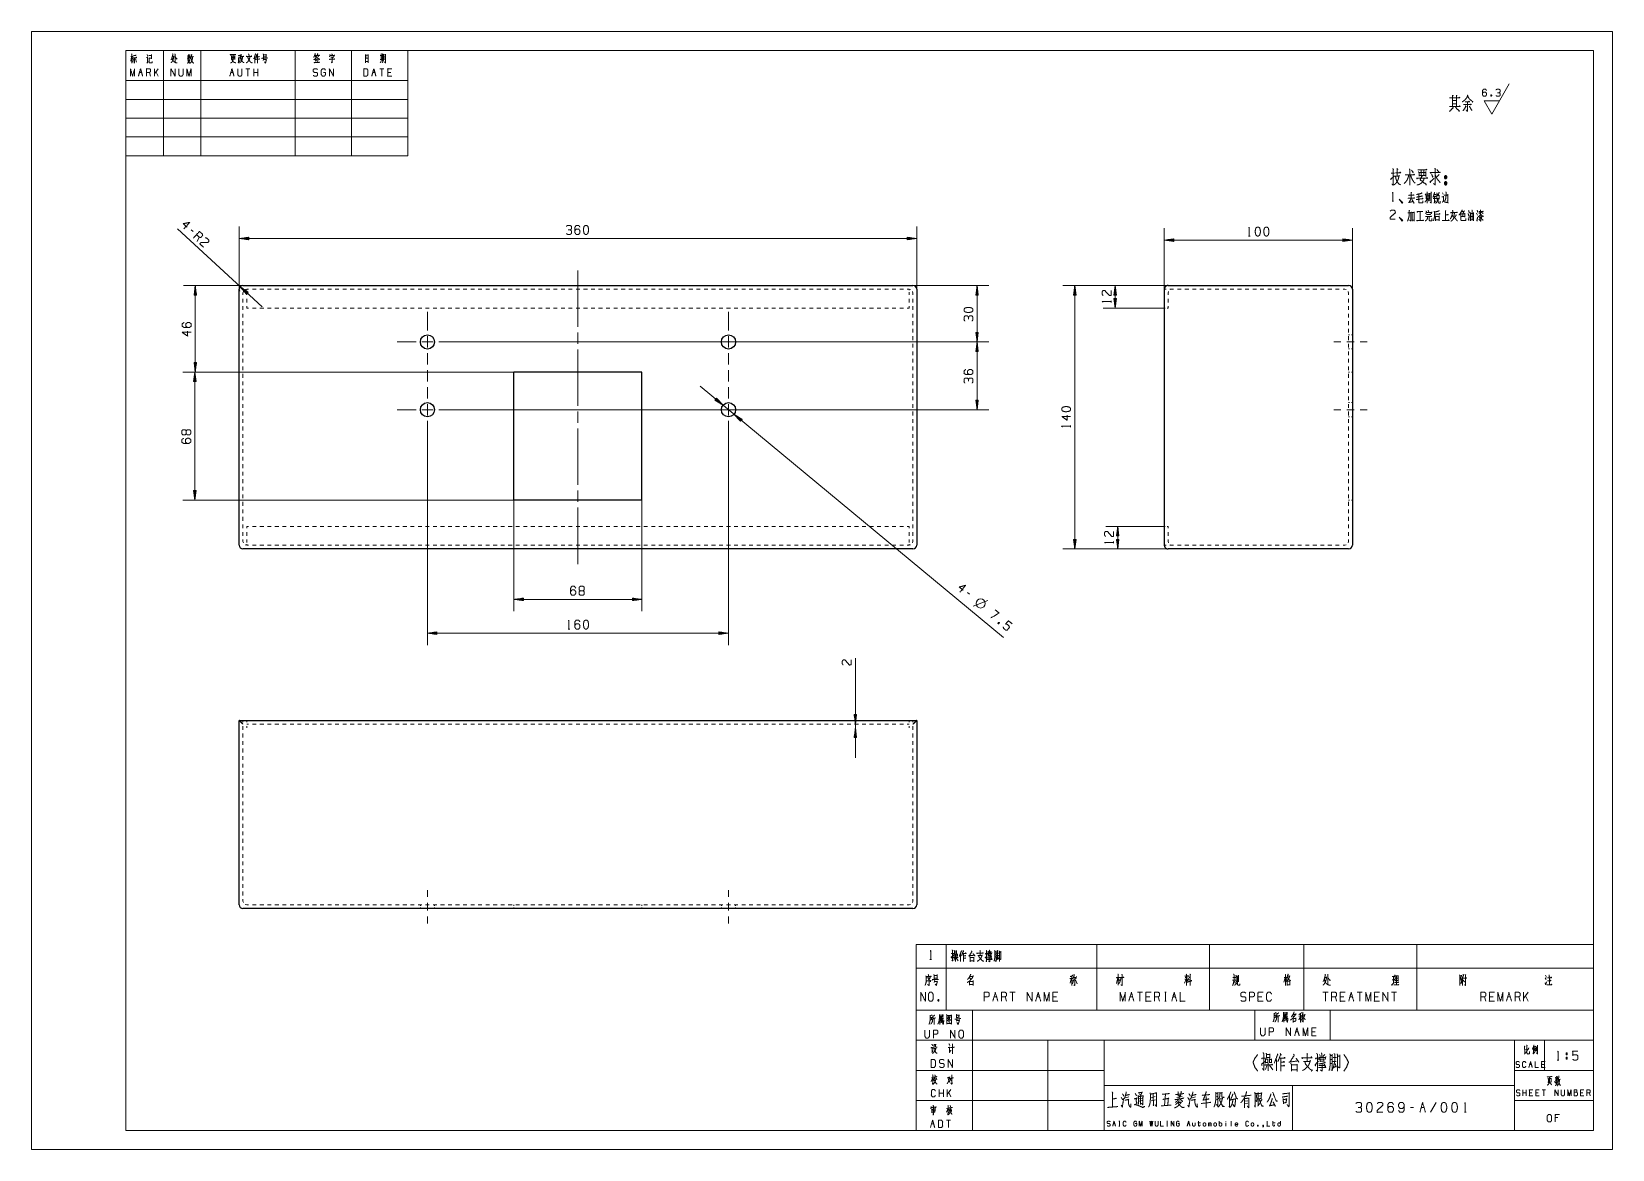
# Model space of a CAD drawing. Header units: millimetres. Extents: x 0 to 420, y 0 to 297.
import ezdxf

# ---------------------------------------------------------------- set-up
doc = ezdxf.new("R2010")
doc.units = ezdxf.units.MM
doc.layers.add('101', color=7, linetype='Continuous', true_color=0xffffff)

msp = doc.modelspace()

# ---------------------------------------------------------------- linework, layer by layer
at = {"layer": '101', "color": 133, "linetype": 'Continuous', "lineweight": 18}
for p, q in [((0, 297), (0, 0)), ((420, 297), (0, 297)), ((420, 0), (420, 297)), ((25, 292), (25, 5)), ((25, 292), (100, 292)), ((25, 292), (100, 292)), ((25, 292), (25, 264)), ((25, 292), (100, 292)), ((415, 292), (25, 292)), ((35, 292), (35, 264)), ((45, 292), (45, 264)), ((70, 292), (70, 264)), ((85, 292), (85, 264)), ((100, 292), (100, 264)), ((415, 5), (415, 292)), ((25, 284), (100, 284)), ((25, 279), (100, 279)), ((25, 274), (100, 274)), ((25, 269), (100, 269)), ((25, 264), (100, 264)), ((235, 37), (235, 5)), ((235, 37), (415, 37)), ((250, 37), (250, 5)), ((325, 37), (325, 29)), ((345, 37), (345, 29)), ((235, 29), (415, 29)), ((270, 29), (270, 5)), ((285, 29), (285, 5)), ((394, 29), (394, 5)), ((402, 29), (402, 21)), ((235, 21), (285, 21)), ((394, 21), (415, 21)), ((285, 17), (394, 17)), ((335, 17), (335, 5)), ((235, 13), (285, 13)), ((394, 13), (415, 13)), ((25, 5), (415, 5)), ((235, 5), (415, 5)), ((0, 0), (420, 0))]:
    msp.add_line(p, q, dxfattribs=at)
at = {"layer": '101', "color": 72, "linetype": 'Continuous', "lineweight": 18}
for p, q in [((26.57, 290.3), (26.35, 289.18)), ((26.36, 290.36), (26.98, 290.36)), ((26.69, 290.14), (26.91, 289.66)), ((30.74, 290.88), (30.87, 290.49)), ((31.13, 290.07), (31.22, 289.97)), ((37.42, 290.41), (37.77, 290.41)), ((41.69, 290.2), (41.43, 289.78)), ((41.53, 290.78), (41.66, 290.49)), ((41.88, 290.18), (42.11, 289.91)), ((42.14, 290.82), (41.95, 290.49)), ((53.11, 290.49), (53.99, 290.49)), ((53.11, 290.14), (53.98, 290.14)), ((54.01, 290.63), (54.01, 289.56)), ((55, 290.16), (55, 288.89)), ((55.02, 290.01), (55.35, 290.01)), ((55.4, 290.82), (55.37, 289.89)), ((59.27, 290.28), (59.27, 288.65)), ((61.56, 290.86), (62.32, 290.86)), ((61.56, 290.28), (62.32, 290.28)), ((61.73, 289.91), (61.56, 289.33)), ((62.33, 291.05), (62.33, 290.09)), ((76.04, 290.67), (76.21, 290.34)), ((92.86, 289.95), (93.25, 289.95)), ((93.22, 291.13), (93.33, 290.98)), ((27.11, 289.78), (26.88, 288.91)), ((27.56, 289.76), (27.87, 288.87)), ((28.66, 286.17), (29.22, 286.17)), ((30.65, 288.62), (30.93, 289.08)), ((31.62, 285.18), (31.34, 286.17)), ((33.59, 287.14), (32.63, 285.78)), ((32.63, 285.18), (32.63, 287.14)), ((33.59, 285.18), (33.04, 286.36)), ((41.4, 289.47), (42.16, 289.47)), ((52.94, 286.17), (53.49, 286.17)), ((53.1, 289.76), (53.98, 289.76)), ((58.02, 287.14), (56.9, 287.14)), ((57.46, 287.14), (57.46, 285.18)), ((59.02, 285.18), (59.02, 287.14)), ((60.14, 286.17), (59.02, 286.17)), ((60.14, 285.18), (60.14, 287.14)), ((61.6, 289.56), (62.33, 289.56)), ((75.31, 289.52), (75.48, 289.02)), ((75.35, 289.72), (76.07, 289.72)), ((75.6, 289.62), (75.76, 289.2)), ((76.13, 289.56), (75.92, 288.89)), ((90.65, 286.17), (91.2, 286.17)), ((93.6, 287.14), (92.49, 287.14)), ((92.92, 289.33), (92.65, 288.71)), ((93.05, 287.14), (93.05, 285.18)), ((93.18, 289.37), (93.28, 289.04)), ((93.75, 288.94), (94, 288.69)), ((95.45, 286.17), (94.61, 286.17)), ((361.23, 259.38), (362.14, 259.38)), ((362.14, 258.6), (363.28, 258.6)), ((370.52, 253.35), (371.19, 253.37)), ((370.87, 252.72), (371.19, 251.95)), ((371.47, 254.05), (371.61, 253.9)), ((371.52, 253.95), (371.52, 252.07)), ((371.81, 254.4), (371.95, 254.25)), ((374.7, 253.1), (375.02, 253.1)), ((374.84, 254.17), (375.05, 253.77)), ((361.45, 251.95), (361.87, 251.95)), ((368.89, 249.16), (368.89, 246.81)), ((368.89, 249.13), (368.89, 246.81)), ((371.08, 249.58), (371.22, 249.06)), ((372.99, 247.88), (373.94, 247.88)), ((373.94, 248.08), (373.94, 246.71)), ((383.86, 248.73), (384.12, 248.23)), ((384.03, 249.53), (384.26, 248.96)), ((384.85, 249.16), (384.58, 248.61)), ((384.6, 247.83), (384.85, 247.51)), ((384.99, 249.61), (384.99, 248.66)), ((385.41, 247.88), (385.13, 247.56)), ((42.89, 243.9), (42.39, 244.36)), ((372.99, 246.96), (373.96, 246.96)), ((384.49, 247.03), (384.85, 247.36)), ((43.99, 241.25), (44.56, 242.36)), ((323.31, 242.69), (323.73, 242.69)), ((286.82, 225.06), (286.82, 225.48)), ((276.06, 191.92), (276.06, 192.35)), ((287.46, 161.06), (287.46, 161.48)), ((249.16, 147.52), (248.65, 147.95)), ((250.18, 144.3), (254.05, 145.83)), ((257, 140.06), (256.85, 139.63)), ((142.54, 138.26), (142.96, 138.26)), ((235, 54.46), (243, 54.46)), ((235, 54.46), (235, 48.11)), ((238.67, 50.48), (239.09, 50.48)), ((243, 54.46), (243, 48.11)), ((243, 54.46), (283, 54.46)), ((245.25, 50.93), (244.99, 50.17)), ((245.01, 51.95), (245.01, 51.25)), ((245.01, 51.88), (245.32, 51.88)), ((245.04, 51.35), (245.34, 51.35)), ((245.22, 52.7), (245.73, 52.7)), ((245.22, 52.2), (245.75, 52.2)), ((245.38, 51.95), (245.38, 51.28)), ((245.47, 51.25), (245.47, 49.95)), ((245.64, 51.97), (245.64, 51.3)), ((245.64, 51.85), (246.01, 51.85)), ((245.66, 51.35), (246, 51.35)), ((245.68, 50.9), (246.21, 50.13)), ((245.75, 52.82), (245.75, 52.03)), ((246.01, 51.95), (246.01, 51.28)), ((246.84, 51.85), (246.84, 49.95)), ((254.04, 52.18), (255.1, 52.18)), ((254.09, 52.7), (254.29, 52.38)), ((254.24, 52.03), (254.24, 51.43)), ((254.27, 51.9), (254.82, 51.9)), ((254.27, 51.55), (254.82, 51.55)), ((254.98, 52.68), (254.68, 52.33)), ((254.84, 52), (254.84, 51.5)), ((255.15, 52.35), (255.07, 51.85)), ((255.95, 51.85), (256.23, 51.85)), ((255.96, 51.18), (256.21, 51.18)), ((256.35, 51.5), (256.94, 51.5)), ((256.39, 52.18), (256.95, 52.18)), ((283, 54.46), (283, 48.11)), ((283, 54.46), (313, 54.46)), ((313, 54.46), (313, 48.11)), ((313, 54.46), (338, 54.46)), ((338, 54.46), (338, 48.11)), ((338, 54.46), (368, 54.46)), ((368, 54.46), (368, 48.11)), ((368, 54.46), (415, 54.46)), ((415, 54.46), (415, 48.11)), ((235, 48.11), (243, 48.11)), ((235, 48.11), (235, 37)), ((239.76, 46.22), (240.58, 46.22)), ((240.59, 46.45), (240.59, 45.3)), ((243, 48.11), (243, 37)), ((243, 48.11), (283, 48.11)), ((283, 48.11), (313, 48.11)), ((283, 48.11), (283, 37)), ((307.33, 46.2), (307.61, 45.62)), ((313, 48.11), (338, 48.11)), ((313, 48.11), (313, 37)), ((320.7, 46.25), (320.7, 44.55)), ((338, 48.11), (368, 48.11)), ((338, 48.11), (338, 37)), ((368, 48.11), (415, 48.11)), ((368, 48.11), (368, 37)), ((380.84, 46.45), (381.02, 46.3)), ((402.21, 46.3), (402.51, 45.75)), ((415, 48.11), (415, 37)), ((239.76, 45.53), (240.58, 45.53)), ((239.95, 45.08), (239.76, 44.38)), ((239.81, 44.65), (240.59, 44.65)), ((249.23, 45.65), (249.55, 45.17)), ((275.88, 45.4), (276.64, 45.4)), ((276.21, 45.35), (275.95, 44.13)), ((276.35, 46.08), (276.35, 43.55)), ((276.39, 45.17), (276.6, 44.7)), ((276.87, 45.12), (276.55, 44)), ((276.78, 45.68), (277.56, 45.68)), ((276.8, 45.17), (276.94, 44.95)), ((277.38, 45.08), (277.79, 43.98)), ((277.63, 45.98), (277.45, 45.35)), ((288.6, 45.62), (288.21, 44.08)), ((288.74, 45.35), (289.04, 44.9)), ((306.72, 45.25), (306.32, 44.17)), ((306.37, 45.25), (307.18, 45.25)), ((306.49, 46.18), (306.62, 45.6)), ((306.87, 45.25), (307.18, 44.77)), ((307.15, 46.18), (306.94, 45.53)), ((307.31, 45.37), (307.52, 44.92)), ((319.06, 44.95), (319.87, 44.95)), ((319.15, 45.65), (319.82, 45.65)), ((320.1, 46.03), (320.7, 46.03)), ((333.02, 45.6), (332.74, 44.45)), ((343.6, 45.68), (344.03, 45.68)), ((361.81, 45.95), (361.81, 44.13)), ((362.25, 45.48), (363.03, 45.48)), ((379.52, 46.1), (379.87, 46.1)), ((380.17, 45.6), (380.17, 43.53)), ((402.12, 45.6), (402.42, 45.12)), ((240.85, 39.81), (240.99, 39.39)), ((255.72, 40.56), (256.39, 40.56)), ((259, 39.36), (258.67, 40.56)), ((261.28, 41.74), (259.94, 41.74)), ((260.61, 41.74), (260.61, 39.36)), ((267.1, 40.56), (267.77, 40.56)), ((272.33, 40.56), (271.32, 40.56)), ((291.86, 40.56), (292.53, 40.56)), ((295.14, 41.74), (293.8, 41.74)), ((294.47, 41.74), (294.47, 39.36)), ((297.08, 40.56), (296.08, 40.56)), ((299.7, 39.36), (299.36, 40.56)), ((301.12, 41.74), (301.46, 41.74)), ((301.12, 39.36), (301.46, 39.36)), ((301.3, 41.74), (301.3, 39.36)), ((303.24, 40.56), (303.91, 40.56)), ((326.85, 40.56), (325.84, 40.56)), ((344.45, 41.74), (343.11, 41.74)), ((343.78, 41.74), (343.78, 39.36)), ((346.73, 39.36), (346.39, 40.56)), ((348.67, 40.56), (347.66, 40.56)), ((350.27, 40.56), (350.94, 40.56)), ((353.56, 41.74), (352.21, 41.74)), ((352.88, 41.74), (352.88, 39.36)), ((357.77, 40.56), (356.76, 40.56)), ((362.66, 41.74), (361.32, 41.74)), ((361.99, 41.74), (361.99, 39.36)), ((386.37, 39.36), (386.04, 40.56)), ((388.31, 40.56), (387.31, 40.56)), ((392.19, 40.56), (392.87, 40.56)), ((395.48, 39.36), (395.14, 40.56)), ((397.58, 41.74), (396.41, 40.09)), ((396.41, 39.36), (396.41, 41.74)), ((397.58, 39.36), (396.91, 40.79)), ((235, 37), (243, 37)), ((241.5, 33.66), (242.04, 33.81)), ((241.79, 35.05), (241.78, 33.74)), ((243, 37), (283, 37)), ((283, 37), (313, 37)), ((313, 37), (338, 37)), ((332.92, 34.28), (333.47, 34.43)), ((333.22, 35.67), (333.2, 34.36)), ((336.72, 35.38), (337.43, 35.58)), ((338, 37), (368, 37)), ((368, 37), (415, 37)), ((335.89, 31.26), (336.48, 31.26)), ((341.01, 31.26), (340.12, 31.26)), ((328.2, 25.23), (329, 25.23)), ((329.03, 25.43), (329.03, 24.17)), ((342.17, 25.23), (342.48, 24.72)), ((396.78, 26.5), (397.1, 26.62)), ((328.25, 22.44), (327.83, 21.25)), ((327.86, 24.05), (327.86, 22.95)), ((327.86, 23.93), (328.36, 23.93)), ((327.92, 23.1), (328.39, 23.1)), ((328.2, 24.44), (329.03, 24.44)), ((328.45, 24.05), (328.45, 22.99)), ((328.58, 22.95), (328.58, 20.9)), ((328.86, 24.09), (328.86, 23.03)), ((328.86, 23.89), (329.45, 23.89)), ((328.89, 23.1), (329.42, 23.1)), ((328.92, 22.4), (329.75, 21.18)), ((329.45, 24.05), (329.45, 22.99)), ((330.75, 23.89), (330.75, 20.9)), ((342.09, 24.4), (343.76, 24.4)), ((342.4, 24.17), (342.4, 23.22)), ((342.45, 23.97), (343.31, 23.97)), ((342.45, 23.42), (343.31, 23.42)), ((343.57, 25.19), (343.09, 24.64)), ((343.34, 24.13), (343.34, 23.34)), ((343.84, 24.68), (343.7, 23.89)), ((345.09, 23.89), (345.54, 23.89)), ((345.12, 22.83), (345.51, 22.83)), ((345.73, 23.34), (346.65, 23.34)), ((345.79, 24.4), (346.68, 24.4)), ((398.04, 22.56), (398.48, 22.56)), ((401.88, 22.56), (401.21, 22.56)), ((405.37, 23.74), (405.8, 23.74)), ((407.69, 24.46), (407.69, 23.99)), ((407.69, 24.46), (408.02, 24.46)), ((239.62, 19.15), (239.06, 19.01)), ((239.43, 18.9), (239.63, 18.63)), ((404.78, 18.63), (405.57, 18.79)), ((405.68, 18.57), (406.23, 18.69)), ((241.17, 13.94), (241.17, 15.91)), ((242.28, 14.94), (241.17, 14.94)), ((242.28, 13.94), (242.28, 15.91)), ((243.29, 13.94), (243.29, 15.91)), ((244.25, 15.91), (243.29, 14.54)), ((244.25, 13.94), (243.7, 15.12)), ((290.64, 13.69), (291.54, 13.94)), ((294.25, 13.42), (295.03, 13.59)), ((294.25, 12.8), (295.08, 13)), ((297.47, 12.9), (298.59, 13.18)), ((298.54, 14.01), (297.49, 13.73)), ((301.25, 14.63), (300.98, 11.62)), ((304.3, 13.8), (305.66, 14.04)), ((308.32, 13.69), (309.22, 13.94)), ((315.02, 14.01), (314.63, 13.94)), ((315, 13.25), (314.63, 13.14)), ((323.17, 12.9), (322.32, 12.8)), ((323.85, 14.45), (323.66, 14.35)), ((326.44, 14.25), (325.93, 14.18)), ((396.24, 14.25), (396.24, 15.82)), ((397.13, 15.04), (396.24, 15.04)), ((397.13, 14.25), (397.13, 15.82)), ((398.6, 15.04), (397.94, 15.04)), ((400.3, 15.04), (399.63, 15.04)), ((402.22, 15.82), (401.33, 15.82)), ((401.78, 15.82), (401.78, 14.25)), ((412.18, 15.04), (411.51, 15.04)), ((414.1, 14.25), (413.88, 15.04)), ((239.32, 10.28), (239.85, 10.36)), ((243.7, 10.96), (243.12, 10.84)), ((243.49, 10.67), (243.68, 10.43)), ((322.32, 12.14), (323.17, 12.25)), ((367.13, 11.17), (366.39, 11.17)), ((369.21, 11.17), (369.96, 11.17)), ((373.16, 12.47), (371.67, 9.85)), ((380.67, 9.85), (381.13, 9.85)), ((405.52, 8.46), (404.84, 8.46)), ((239.1, 6.79), (239.66, 6.79)), ((244.18, 7.77), (243.07, 7.77)), ((243.62, 7.77), (243.62, 5.8)), ((287.41, 6.84), (287.78, 6.84)), ((288.91, 7.48), (289.1, 7.48)), ((288.91, 6.17), (289.1, 6.17)), ((289.01, 7.48), (289.01, 6.17)), ((301.64, 7.48), (301.83, 7.48)), ((301.64, 6.17), (301.83, 6.17)), ((301.74, 7.48), (301.74, 6.17)), ((307.21, 6.84), (307.58, 6.84)), ((309.85, 7.04), (310.59, 7.04)), ((312.68, 6.17), (312.68, 7.04)), ((315.51, 6.52), (315.51, 7.48)), ((317.3, 7.04), (317.3, 6.17)), ((318.71, 7.5), (318.71, 6.17)), ((329.66, 7.04), (330.39, 7.04))]:
    msp.add_line(p, q, dxfattribs=at)
at = {"layer": '101', "color": 43, "linetype": 'Continuous', "lineweight": 18}
for p, q in [((387.93, 275.09), (392.55, 283.09)), ((385.91, 278.59), (389.95, 278.59)), ((387.93, 275.09), (385.91, 278.59)), ((387.75, 280.18), (387.88, 279.85))]:
    msp.add_line(p, q, dxfattribs=at)
at = {"layer": '101', "color": 22, "linetype": 'Continuous', "lineweight": 18}
for p, q in [((61.26, 223.84), (38.79, 244.57)), ((55.16, 228.54), (55.16, 245.21)), ((235.16, 228.54), (235.16, 245.21)), ((300.93, 228.54), (300.93, 244.77)), ((350.93, 228.54), (350.93, 244.77)), ((57.7, 242.37), (55.16, 242.03)), ((55.16, 242.03), (57.7, 241.7)), ((55.16, 242.03), (235.16, 242.03)), ((57.7, 242.06), (55.35, 242.06)), ((57.7, 242.01), (55.35, 242.01)), ((57.7, 242.11), (55.74, 242.11)), ((57.7, 241.96), (55.74, 241.96)), ((57.7, 242.16), (56.12, 242.16)), ((57.7, 241.9), (56.12, 241.9)), ((57.7, 242.21), (56.51, 242.21)), ((57.7, 241.85), (56.51, 241.85)), ((57.7, 242.26), (56.89, 242.26)), ((57.7, 241.8), (56.89, 241.8)), ((57.7, 242.31), (57.28, 242.31)), ((57.7, 241.75), (57.28, 241.75)), ((57.7, 242.36), (57.66, 242.36)), ((57.7, 242.36), (57.66, 242.36)), ((57.7, 241.7), (57.66, 241.7)), ((57.7, 241.7), (57.66, 241.7)), ((57.7, 241.7), (57.7, 242.37)), ((235.16, 242.03), (232.62, 242.37)), ((232.62, 242.37), (232.62, 241.7)), ((232.62, 242.36), (232.65, 242.36)), ((232.62, 242.36), (232.65, 242.36)), ((232.62, 242.31), (233.03, 242.31)), ((232.62, 242.26), (233.42, 242.26)), ((232.62, 242.21), (233.81, 242.21)), ((232.62, 242.16), (234.19, 242.16)), ((232.62, 242.11), (234.58, 242.11)), ((232.62, 242.06), (234.96, 242.06)), ((232.62, 241.7), (235.16, 242.03)), ((232.62, 242.01), (234.96, 242.01)), ((232.62, 241.96), (234.58, 241.96)), ((232.62, 241.9), (234.19, 241.9)), ((232.62, 241.85), (233.81, 241.85)), ((232.62, 241.8), (233.42, 241.8)), ((232.62, 241.75), (233.03, 241.75)), ((232.62, 241.7), (232.65, 241.7)), ((232.62, 241.7), (232.65, 241.7)), ((303.47, 241.93), (300.93, 241.59)), ((300.93, 241.59), (303.47, 241.26)), ((300.93, 241.59), (350.93, 241.59)), ((303.47, 241.62), (301.12, 241.62)), ((303.47, 241.57), (301.12, 241.57)), ((303.47, 241.67), (301.51, 241.67)), ((303.47, 241.52), (301.51, 241.52)), ((303.47, 241.72), (301.89, 241.72)), ((303.47, 241.47), (301.89, 241.47)), ((303.47, 241.77), (302.28, 241.77)), ((303.47, 241.42), (302.28, 241.42)), ((303.47, 241.82), (302.66, 241.82)), ((303.47, 241.37), (302.66, 241.37)), ((303.47, 241.87), (303.05, 241.87)), ((303.47, 241.32), (303.05, 241.32)), ((303.47, 241.92), (303.43, 241.92)), ((303.47, 241.92), (303.43, 241.92)), ((303.47, 241.26), (303.43, 241.26)), ((303.47, 241.26), (303.43, 241.26)), ((303.47, 241.26), (303.47, 241.93)), ((350.93, 241.59), (348.39, 241.93)), ((348.39, 241.93), (348.39, 241.26)), ((348.39, 241.92), (348.42, 241.92)), ((348.39, 241.92), (348.42, 241.92)), ((348.39, 241.87), (348.8, 241.87)), ((348.39, 241.82), (349.19, 241.82)), ((348.39, 241.77), (349.58, 241.77)), ((348.39, 241.72), (349.96, 241.72)), ((348.39, 241.67), (350.35, 241.67)), ((348.39, 241.62), (350.73, 241.62)), ((348.39, 241.26), (350.93, 241.59)), ((348.39, 241.57), (350.73, 241.57)), ((348.39, 241.52), (350.35, 241.52)), ((348.39, 241.47), (349.96, 241.47)), ((348.39, 241.42), (349.58, 241.42)), ((348.39, 241.37), (349.19, 241.37)), ((348.39, 241.32), (348.8, 241.32)), ((348.39, 241.26), (348.42, 241.26)), ((348.39, 241.26), (348.42, 241.26)), ((56.16, 229.54), (40.32, 229.54)), ((43.49, 229.54), (43.16, 227)), ((43.16, 227), (43.16, 227.03)), ((43.16, 227), (43.16, 227.03)), ((43.16, 227), (43.83, 227)), ((43.21, 227), (43.21, 227.42)), ((43.26, 227), (43.26, 227.81)), ((43.32, 227), (43.32, 228.19)), ((43.37, 227), (43.37, 228.58)), ((43.42, 227), (43.42, 228.96)), ((43.47, 227), (43.47, 229.35)), ((43.83, 227), (43.49, 229.54)), ((43.49, 206.54), (43.49, 229.54)), ((43.52, 227), (43.52, 229.35)), ((43.57, 227), (43.57, 228.96)), ((43.62, 227), (43.62, 228.58)), ((43.67, 227), (43.67, 228.19)), ((43.72, 227), (43.72, 227.81)), ((43.77, 227), (43.77, 227.42)), ((43.82, 227), (43.82, 227.03)), ((43.82, 227), (43.82, 227.03)), ((57.51, 227.74), (55.42, 229.22)), ((55.42, 229.22), (57.06, 227.25)), ((57.27, 227.48), (55.55, 229.07)), ((57.31, 227.52), (55.58, 229.11)), ((57.24, 227.44), (55.79, 228.77)), ((57.34, 227.55), (55.9, 228.88)), ((57.2, 227.4), (56.04, 228.47)), ((57.37, 227.59), (56.22, 228.66)), ((57.17, 227.37), (56.29, 228.17)), ((57.41, 227.63), (56.53, 228.43)), ((57.13, 227.33), (56.54, 227.87)), ((57.1, 227.29), (56.79, 227.58)), ((57.44, 227.67), (56.85, 228.21)), ((57.06, 227.25), (57.04, 227.28)), ((57.06, 227.25), (57.04, 227.28)), ((57.06, 227.25), (57.51, 227.74)), ((57.48, 227.7), (57.17, 227.99)), ((57.51, 227.74), (57.49, 227.76)), ((57.51, 227.74), (57.49, 227.76)), ((234.16, 229.54), (254.37, 229.54)), ((251.2, 229.54), (250.87, 227)), ((250.87, 227), (250.87, 227.03)), ((250.87, 227), (250.87, 227.03)), ((250.87, 227), (251.53, 227)), ((250.92, 227), (250.92, 227.42)), ((250.97, 227), (250.97, 227.81)), ((251.02, 227), (251.02, 228.19)), ((251.07, 227), (251.07, 228.58)), ((251.12, 227), (251.12, 228.96)), ((251.17, 227), (251.17, 229.35)), ((251.2, 229.54), (251.2, 214.54)), ((251.53, 227), (251.2, 229.54)), ((251.22, 227), (251.22, 229.35)), ((251.28, 227), (251.28, 228.96)), ((251.33, 227), (251.33, 228.58)), ((251.38, 227), (251.38, 228.19)), ((251.43, 227), (251.43, 227.81)), ((251.48, 227), (251.48, 227.42)), ((251.53, 227), (251.53, 227.03)), ((251.53, 227), (251.53, 227.03)), ((301.93, 229.54), (273.98, 229.54)), ((277.15, 229.54), (276.82, 227)), ((276.82, 227), (276.82, 227.03)), ((276.82, 227), (276.82, 227.03)), ((276.82, 227), (277.49, 227)), ((276.87, 227), (276.87, 227.42)), ((276.92, 227), (276.92, 227.81)), ((276.97, 227), (276.97, 228.19)), ((277.03, 227), (277.03, 228.58)), ((277.08, 227), (277.08, 228.96)), ((277.13, 227), (277.13, 229.35)), ((277.49, 227), (277.15, 229.54)), ((277.15, 229.54), (277.15, 159.54)), ((277.18, 227), (277.18, 229.35)), ((277.23, 227), (277.23, 228.96)), ((277.28, 227), (277.28, 228.58)), ((277.33, 227), (277.33, 228.19)), ((277.38, 227), (277.38, 227.81)), ((277.43, 227), (277.43, 227.42)), ((277.48, 227), (277.48, 227.03)), ((277.48, 227), (277.48, 227.03)), ((301.93, 229.54), (284.73, 229.54)), ((287.91, 229.54), (287.57, 227)), ((287.57, 227), (288.24, 227)), ((287.58, 227), (287.58, 227.03)), ((287.58, 227), (287.58, 227.03)), ((287.63, 227), (287.63, 227.42)), ((287.68, 227), (287.68, 227.81)), ((287.73, 227), (287.73, 228.19)), ((287.78, 227), (287.78, 228.58)), ((287.83, 227), (287.83, 228.96)), ((287.88, 227), (287.88, 229.35)), ((288.24, 227), (287.91, 229.54)), ((287.91, 229.54), (287.91, 223.54)), ((287.93, 227), (287.93, 229.35)), ((287.98, 227), (287.98, 228.96)), ((288.04, 227), (288.04, 228.58)), ((288.09, 227), (288.09, 228.19)), ((288.14, 227), (288.14, 227.81)), ((288.19, 227), (288.19, 227.42)), ((288.24, 227), (288.24, 227.03)), ((288.24, 227), (288.24, 227.03)), ((300.93, 223.54), (284.73, 223.54)), ((288.24, 226.08), (287.57, 226.08)), ((287.57, 226.08), (287.91, 223.54)), ((287.58, 226.08), (287.58, 226.05)), ((287.58, 226.08), (287.58, 226.05)), ((287.63, 226.08), (287.63, 225.66)), ((287.68, 226.08), (287.68, 225.28)), ((287.73, 226.08), (287.73, 224.89)), ((287.78, 226.08), (287.78, 224.51)), ((287.83, 226.08), (287.83, 224.12)), ((287.88, 226.08), (287.88, 223.73)), ((287.91, 223.54), (288.24, 226.08)), ((287.93, 226.08), (287.93, 223.73)), ((287.98, 226.08), (287.98, 224.12)), ((288.04, 226.08), (288.04, 224.51)), ((288.09, 226.08), (288.09, 224.89)), ((288.14, 226.08), (288.14, 225.28)), ((288.19, 226.08), (288.19, 225.66)), ((288.24, 226.08), (288.24, 226.05)), ((288.24, 226.08), (288.24, 226.05)), ((113.16, 214.54), (254.37, 214.54)), ((113.16, 214.54), (254.37, 214.54)), ((250.87, 217.08), (250.87, 217.05)), ((250.87, 217.08), (251.2, 214.54)), ((251.53, 217.08), (250.87, 217.08)), ((250.87, 217.08), (250.87, 217.05)), ((251.2, 214.54), (250.87, 212)), ((250.92, 217.08), (250.92, 216.66)), ((250.97, 217.08), (250.97, 216.28)), ((251.02, 217.08), (251.02, 215.89)), ((251.07, 217.08), (251.07, 215.51)), ((251.12, 217.08), (251.12, 215.12)), ((251.17, 217.08), (251.17, 214.73)), ((251.17, 212), (251.17, 214.35)), ((251.2, 214.54), (251.53, 217.08)), ((251.53, 212), (251.2, 214.54)), ((251.2, 214.54), (251.2, 196.54)), ((251.22, 217.08), (251.22, 214.73)), ((251.22, 212), (251.22, 214.35)), ((251.28, 217.08), (251.28, 215.12)), ((251.33, 217.08), (251.33, 215.51)), ((251.38, 217.08), (251.38, 215.89)), ((251.43, 217.08), (251.43, 216.28)), ((251.48, 217.08), (251.48, 216.66)), ((251.53, 217.08), (251.53, 217.05)), ((251.53, 217.08), (251.53, 217.05)), ((250.87, 212), (250.87, 212.03)), ((250.87, 212), (250.87, 212.03)), ((250.87, 212), (251.53, 212)), ((250.92, 212), (250.92, 212.42)), ((250.97, 212), (250.97, 212.81)), ((251.02, 212), (251.02, 213.19)), ((251.07, 212), (251.07, 213.58)), ((251.12, 212), (251.12, 213.96)), ((251.28, 212), (251.28, 213.96)), ((251.33, 212), (251.33, 213.58)), ((251.38, 212), (251.38, 213.19)), ((251.43, 212), (251.43, 212.81)), ((251.48, 212), (251.48, 212.42)), ((251.53, 212), (251.53, 212.03)), ((251.53, 212), (251.53, 212.03)), ((128.16, 206.54), (40.19, 206.54)), ((128.16, 206.54), (40.32, 206.54)), ((43.36, 206.54), (43.03, 204)), ((43.16, 209.08), (43.49, 206.54)), ((43.16, 209.08), (43.16, 209.05)), ((43.83, 209.08), (43.16, 209.08)), ((43.16, 209.08), (43.16, 209.05)), ((43.21, 209.08), (43.21, 208.66)), ((43.26, 209.08), (43.26, 208.28)), ((43.29, 204), (43.29, 205.96)), ((43.32, 209.08), (43.32, 207.89)), ((43.34, 204), (43.34, 206.35)), ((43.36, 206.54), (43.36, 172.54)), ((43.7, 204), (43.36, 206.54)), ((43.37, 209.08), (43.37, 207.51)), ((43.39, 204), (43.39, 206.35)), ((43.42, 209.08), (43.42, 207.12)), ((43.44, 204), (43.44, 205.96)), ((43.47, 209.08), (43.47, 206.73)), ((43.49, 206.54), (43.83, 209.08)), ((43.52, 209.08), (43.52, 206.73)), ((43.57, 209.08), (43.57, 207.12)), ((43.62, 209.08), (43.62, 207.51)), ((43.67, 209.08), (43.67, 207.89)), ((43.72, 209.08), (43.72, 208.28)), ((43.77, 209.08), (43.77, 208.66)), ((43.82, 209.08), (43.82, 209.05)), ((43.82, 209.08), (43.82, 209.05)), ((43.03, 204), (43.03, 204.03)), ((43.03, 204), (43.03, 204.03)), ((43.03, 204), (43.7, 204)), ((43.08, 204), (43.08, 204.42)), ((43.14, 204), (43.14, 204.81)), ((43.19, 204), (43.19, 205.19)), ((43.24, 204), (43.24, 205.58)), ((43.49, 204), (43.49, 205.58)), ((43.54, 204), (43.54, 205.19)), ((43.59, 204), (43.59, 204.81)), ((43.64, 204), (43.64, 204.42)), ((43.69, 204), (43.69, 204.03)), ((43.69, 204), (43.69, 204.03)), ((177.6, 202.8), (258.19, 136.04)), ((181.97, 199.62), (181.54, 199.1)), ((181.54, 199.1), (183.71, 197.74)), ((181.55, 199.1), (181.57, 199.08)), ((181.55, 199.1), (181.57, 199.08)), ((181.58, 199.14), (181.9, 198.88)), ((181.61, 199.18), (182.23, 198.67)), ((181.64, 199.22), (182.56, 198.46)), ((181.68, 199.26), (182.89, 198.26)), ((181.71, 199.3), (183.22, 198.05)), ((181.74, 199.34), (183.55, 197.84)), ((181.77, 199.38), (183.58, 197.88)), ((181.8, 199.42), (183.32, 198.17)), ((181.84, 199.46), (183.05, 198.45)), ((181.87, 199.5), (182.79, 198.74)), ((181.9, 199.53), (182.52, 199.02)), ((181.93, 199.57), (182.26, 199.31)), ((183.71, 197.74), (181.97, 199.62)), ((181.97, 199.61), (181.99, 199.59)), ((181.97, 199.61), (181.99, 199.59)), ((250.87, 199.08), (250.87, 199.05)), ((250.87, 199.08), (251.2, 196.54)), ((251.53, 199.08), (250.87, 199.08)), ((250.87, 199.08), (250.87, 199.05)), ((250.92, 199.08), (250.92, 198.66)), ((250.97, 199.08), (250.97, 198.28)), ((251.02, 199.08), (251.02, 197.89)), ((251.07, 199.08), (251.07, 197.51)), ((251.12, 199.08), (251.12, 197.12)), ((251.17, 199.08), (251.17, 196.73)), ((251.2, 196.54), (251.53, 199.08)), ((251.22, 199.08), (251.22, 196.73)), ((251.28, 199.08), (251.28, 197.12)), ((251.33, 199.08), (251.33, 197.51)), ((251.38, 199.08), (251.38, 197.89)), ((251.43, 199.08), (251.43, 198.28)), ((251.48, 199.08), (251.48, 198.66)), ((251.53, 199.08), (251.53, 199.05)), ((251.53, 199.08), (251.53, 199.05)), ((113.16, 196.54), (254.37, 196.54)), ((186.6, 195.35), (188.34, 193.47)), ((188.77, 193.98), (186.6, 195.35)), ((188.54, 193.71), (186.73, 195.2)), ((188.57, 193.74), (186.76, 195.24)), ((188.51, 193.67), (187, 194.92)), ((188.6, 193.78), (187.09, 195.04)), ((188.48, 193.63), (187.26, 194.63)), ((188.64, 193.82), (187.42, 194.83)), ((188.44, 193.59), (187.53, 194.35)), ((188.67, 193.86), (187.75, 194.62)), ((188.41, 193.55), (187.79, 194.06)), ((188.38, 193.51), (188.06, 193.78)), ((188.7, 193.9), (188.08, 194.41)), ((188.35, 193.47), (188.32, 193.49)), ((188.35, 193.47), (188.32, 193.49)), ((188.34, 193.47), (188.77, 193.98)), ((188.73, 193.94), (188.41, 194.21)), ((188.77, 193.98), (188.74, 194)), ((188.77, 193.98), (188.74, 194)), ((105.16, 188.54), (105.16, 133.99)), ((185.16, 188.54), (185.16, 133.99)), ((128.16, 172.54), (40.19, 172.54)), ((43.03, 175.08), (43.03, 175.05)), ((43.03, 175.08), (43.36, 172.54)), ((43.7, 175.08), (43.03, 175.08)), ((43.03, 175.08), (43.03, 175.05)), ((43.08, 175.08), (43.08, 174.66)), ((43.14, 175.08), (43.14, 174.28)), ((43.19, 175.08), (43.19, 173.89)), ((43.24, 175.08), (43.24, 173.51)), ((43.29, 175.08), (43.29, 173.12)), ((43.34, 175.08), (43.34, 172.73)), ((43.36, 172.54), (43.7, 175.08)), ((43.39, 175.08), (43.39, 172.73)), ((43.44, 175.08), (43.44, 173.12)), ((43.49, 175.08), (43.49, 173.51)), ((43.54, 175.08), (43.54, 173.89)), ((43.59, 175.08), (43.59, 174.28)), ((43.64, 175.08), (43.64, 174.66)), ((43.69, 175.08), (43.69, 175.05)), ((43.69, 175.08), (43.69, 175.05)), ((128.16, 172.54), (128.16, 142.97)), ((162.16, 172.54), (162.16, 142.97)), ((300.93, 165.54), (285.38, 165.54)), ((288.56, 165.54), (288.22, 163)), ((288.33, 163), (288.33, 163.81)), ((288.38, 163), (288.38, 164.19)), ((288.43, 163), (288.43, 164.58)), ((288.48, 163), (288.48, 164.96)), ((288.53, 163), (288.53, 165.35)), ((288.56, 165.54), (288.56, 159.54)), ((288.89, 163), (288.56, 165.54)), ((288.58, 163), (288.58, 165.35)), ((288.63, 163), (288.63, 164.96)), ((288.68, 163), (288.68, 164.58)), ((288.73, 163), (288.73, 164.19)), ((288.78, 163), (288.78, 163.81)), ((276.82, 162.08), (277.15, 159.54)), ((276.82, 162.08), (276.82, 162.05)), ((277.49, 162.08), (276.82, 162.08)), ((276.82, 162.08), (276.82, 162.05)), ((276.87, 162.08), (276.87, 161.66)), ((276.92, 162.08), (276.92, 161.28)), ((276.97, 162.08), (276.97, 160.89)), ((277.03, 162.08), (277.03, 160.51)), ((277.08, 162.08), (277.08, 160.12)), ((277.13, 162.08), (277.13, 159.73)), ((277.15, 159.54), (277.49, 162.08)), ((277.18, 162.08), (277.18, 159.73)), ((277.23, 162.08), (277.23, 160.12)), ((277.28, 162.08), (277.28, 160.51)), ((277.33, 162.08), (277.33, 160.89)), ((277.38, 162.08), (277.38, 161.28)), ((277.43, 162.08), (277.43, 161.66)), ((277.48, 162.08), (277.48, 162.05)), ((277.48, 162.08), (277.48, 162.05)), ((288.22, 163), (288.22, 163.03)), ((288.22, 163), (288.22, 163.03)), ((288.22, 163), (288.89, 163)), ((288.22, 162.08), (288.56, 159.54)), ((288.89, 162.08), (288.22, 162.08)), ((288.22, 162.08), (288.22, 162.05)), ((288.22, 162.08), (288.22, 162.05)), ((288.28, 163), (288.28, 163.42)), ((288.28, 162.08), (288.28, 161.66)), ((288.33, 162.08), (288.33, 161.28)), ((288.38, 162.08), (288.38, 160.89)), ((288.43, 162.08), (288.43, 160.51)), ((288.48, 162.08), (288.48, 160.12)), ((288.53, 162.08), (288.53, 159.73)), ((288.56, 159.54), (288.89, 162.08)), ((288.58, 162.08), (288.58, 159.73)), ((288.63, 162.08), (288.63, 160.12)), ((288.68, 162.08), (288.68, 160.51)), ((288.73, 162.08), (288.73, 160.89)), ((288.78, 162.08), (288.78, 161.28)), ((288.83, 163), (288.83, 163.42)), ((288.83, 162.08), (288.83, 161.66)), ((288.89, 163), (288.89, 163.03)), ((288.89, 163), (288.89, 163.03)), ((288.89, 162.08), (288.89, 162.05)), ((288.89, 162.08), (288.89, 162.05)), ((301.93, 159.54), (273.98, 159.54)), ((301.93, 159.54), (285.38, 159.54)), ((130.7, 146.48), (128.16, 146.15)), ((162.16, 146.15), (128.16, 146.15)), ((128.16, 146.15), (130.7, 145.81)), ((130.7, 146.17), (128.35, 146.17)), ((130.7, 146.12), (128.35, 146.12)), ((130.7, 146.22), (128.74, 146.22)), ((130.7, 146.07), (128.74, 146.07)), ((130.7, 146.27), (129.12, 146.27)), ((130.7, 146.02), (129.12, 146.02)), ((130.7, 146.32), (129.51, 146.32)), ((130.7, 145.97), (129.51, 145.97)), ((130.7, 146.38), (129.89, 146.38)), ((130.7, 145.92), (129.89, 145.92)), ((130.7, 146.43), (130.28, 146.43)), ((130.7, 145.87), (130.28, 145.87)), ((130.7, 146.48), (130.66, 146.48)), ((130.7, 146.48), (130.66, 146.48)), ((130.7, 145.82), (130.66, 145.82)), ((130.7, 145.82), (130.66, 145.82)), ((130.7, 145.81), (130.7, 146.48)), ((159.62, 146.48), (159.65, 146.48)), ((162.16, 146.15), (159.62, 146.48)), ((159.62, 146.48), (159.65, 146.48)), ((159.62, 146.48), (159.62, 145.81)), ((159.62, 146.43), (160.03, 146.43)), ((159.62, 146.38), (160.42, 146.38)), ((159.62, 146.32), (160.81, 146.32)), ((159.62, 146.27), (161.19, 146.27)), ((159.62, 146.22), (161.58, 146.22)), ((159.62, 146.17), (161.96, 146.17)), ((159.62, 145.81), (162.16, 146.15)), ((159.62, 146.12), (161.96, 146.12)), ((159.62, 146.07), (161.58, 146.07)), ((159.62, 146.02), (161.19, 146.02)), ((159.62, 145.97), (160.81, 145.97)), ((159.62, 145.92), (160.42, 145.92)), ((159.62, 145.87), (160.03, 145.87)), ((159.62, 145.82), (159.65, 145.82)), ((159.62, 145.82), (159.65, 145.82)), ((107.7, 137.5), (105.16, 137.17)), ((105.16, 137.17), (107.7, 136.83)), ((105.16, 137.17), (185.16, 137.17)), ((107.7, 137.19), (105.35, 137.19)), ((107.7, 137.14), (105.35, 137.14)), ((107.7, 137.24), (105.74, 137.24)), ((107.7, 137.09), (105.74, 137.09)), ((107.7, 137.29), (106.12, 137.29)), ((107.7, 137.04), (106.12, 137.04)), ((107.7, 137.34), (106.51, 137.34)), ((107.7, 136.99), (106.51, 136.99)), ((107.7, 137.4), (106.89, 137.4)), ((107.7, 136.94), (106.89, 136.94)), ((107.7, 137.45), (107.28, 137.45)), ((107.7, 136.89), (107.28, 136.89)), ((107.7, 137.5), (107.66, 137.5)), ((107.7, 137.5), (107.66, 137.5)), ((107.7, 136.84), (107.66, 136.84)), ((107.7, 136.84), (107.66, 136.84)), ((107.7, 136.83), (107.7, 137.5)), ((182.62, 137.5), (182.62, 136.83)), ((185.16, 137.17), (182.62, 137.5)), ((182.62, 137.5), (182.65, 137.5)), ((182.62, 137.5), (182.65, 137.5)), ((182.62, 137.45), (183.03, 137.45)), ((182.62, 137.4), (183.42, 137.4)), ((182.62, 137.34), (183.81, 137.34)), ((182.62, 137.29), (184.19, 137.29)), ((182.62, 137.24), (184.58, 137.24)), ((182.62, 137.19), (184.96, 137.19)), ((182.62, 136.83), (185.16, 137.17)), ((182.62, 137.14), (184.96, 137.14)), ((182.62, 137.09), (184.58, 137.09)), ((182.62, 137.04), (184.19, 137.04)), ((182.62, 136.99), (183.81, 136.99)), ((182.62, 136.94), (183.42, 136.94)), ((182.62, 136.89), (183.03, 136.89)), ((182.62, 136.84), (182.65, 136.84)), ((182.62, 136.84), (182.65, 136.84)), ((218.86, 104.04), (218.86, 130.5)), ((218.53, 115.52), (218.53, 115.49)), ((218.53, 115.52), (218.53, 115.49)), ((219.2, 115.52), (218.53, 115.52)), ((218.53, 115.52), (218.86, 112.98)), ((218.58, 115.52), (218.58, 115.1)), ((218.64, 115.52), (218.64, 114.72)), ((218.69, 115.52), (218.69, 114.33)), ((218.74, 115.52), (218.74, 113.95)), ((218.79, 115.52), (218.79, 113.56)), ((218.84, 115.52), (218.84, 113.17)), ((218.86, 112.98), (219.2, 115.52)), ((218.89, 115.52), (218.89, 113.17)), ((218.94, 115.52), (218.94, 113.56)), ((218.99, 115.52), (218.99, 113.95)), ((219.04, 115.52), (219.04, 114.33)), ((219.09, 115.52), (219.09, 114.72)), ((219.14, 115.52), (219.14, 115.1)), ((219.19, 115.52), (219.19, 115.49)), ((219.19, 115.52), (219.19, 115.49)), ((218.86, 111.98), (218.53, 109.44)), ((218.53, 109.44), (218.53, 109.47)), ((218.53, 109.44), (218.53, 109.47)), ((218.53, 109.44), (219.2, 109.44)), ((218.58, 109.44), (218.58, 109.86)), ((218.64, 109.44), (218.64, 110.24)), ((218.69, 109.44), (218.69, 110.63)), ((218.74, 109.44), (218.74, 111.02)), ((218.79, 109.44), (218.79, 111.4)), ((218.84, 109.44), (218.84, 111.79)), ((219.2, 109.44), (218.86, 111.98)), ((218.89, 109.44), (218.89, 111.79)), ((218.94, 109.44), (218.94, 111.4)), ((218.99, 109.44), (218.99, 111.02)), ((219.04, 109.44), (219.04, 110.63)), ((219.09, 109.44), (219.09, 110.24)), ((219.14, 109.44), (219.14, 109.86)), ((219.19, 109.44), (219.19, 109.47)), ((219.19, 109.44), (219.19, 109.47))]:
    msp.add_line(p, q, dxfattribs=at)
at = {"layer": '101', "color": 163, "linetype": 'Continuous', "lineweight": 25}
for p, q in [((55.16, 160.54), (55.16, 228.54)), ((56.16, 229.54), (234.16, 229.54)), ((235.16, 228.54), (235.16, 160.54)), ((300.93, 228.54), (300.93, 160.54)), ((301.93, 229.54), (349.93, 229.54)), ((350.93, 228.54), (350.93, 160.54)), ((128.16, 172.54), (128.16, 206.54)), ((162.16, 206.54), (128.16, 206.54)), ((162.16, 172.54), (162.16, 206.54)), ((162.16, 172.54), (128.16, 172.54)), ((234.16, 159.54), (56.16, 159.54)), ((349.93, 159.54), (301.93, 159.54)), ((55.16, 113.98), (57.16, 113.98)), ((55.16, 64.98), (55.16, 113.98)), ((57.16, 113.98), (233.16, 113.98)), ((233.16, 113.98), (235.16, 113.98)), ((235.16, 113.98), (235.16, 64.98)), ((234.16, 63.98), (56.16, 63.98))]:
    msp.add_line(p, q, dxfattribs=at)
at = {"layer": '101', "color": 53, "linetype": 'Continuous', "lineweight": 18}
for p, q in [((56.16, 227.54), (56.26, 227.92)), ((56.16, 227.54), (56.16, 227.04)), ((56.78, 228.44), (57.16, 228.54)), ((57.66, 228.54), (57.16, 228.54)), ((57.16, 227.54), (57.16, 227.79)), ((57.16, 227.54), (57.16, 227.04)), ((59.66, 228.54), (58.66, 228.54)), ((61.66, 228.54), (60.66, 228.54)), ((63.66, 228.54), (62.66, 228.54)), ((65.66, 228.54), (64.66, 228.54)), ((67.66, 228.54), (66.66, 228.54)), ((69.66, 228.54), (68.66, 228.54)), ((71.66, 228.54), (70.66, 228.54)), ((73.66, 228.54), (72.66, 228.54)), ((75.66, 228.54), (74.66, 228.54)), ((77.66, 228.54), (76.66, 228.54)), ((79.66, 228.54), (78.66, 228.54)), ((81.66, 228.54), (80.66, 228.54)), ((83.66, 228.54), (82.66, 228.54)), ((85.66, 228.54), (84.66, 228.54)), ((87.66, 228.54), (86.66, 228.54)), ((89.66, 228.54), (88.66, 228.54)), ((91.66, 228.54), (90.66, 228.54)), ((93.66, 228.54), (92.66, 228.54)), ((95.66, 228.54), (94.66, 228.54)), ((97.66, 228.54), (96.66, 228.54)), ((99.66, 228.54), (98.66, 228.54)), ((101.66, 228.54), (100.66, 228.54)), ((103.66, 228.54), (102.66, 228.54)), ((105.66, 228.54), (104.66, 228.54)), ((107.66, 228.54), (106.66, 228.54)), ((109.66, 228.54), (108.66, 228.54)), ((111.66, 228.54), (110.66, 228.54)), ((113.66, 228.54), (112.66, 228.54)), ((115.66, 228.54), (114.66, 228.54)), ((117.66, 228.54), (116.66, 228.54)), ((119.66, 228.54), (118.66, 228.54)), ((121.66, 228.54), (120.66, 228.54)), ((123.66, 228.54), (122.66, 228.54)), ((125.66, 228.54), (124.66, 228.54)), ((127.66, 228.54), (126.66, 228.54)), ((129.66, 228.54), (128.66, 228.54)), ((131.66, 228.54), (130.66, 228.54)), ((133.66, 228.54), (132.66, 228.54)), ((135.66, 228.54), (134.66, 228.54)), ((137.66, 228.54), (136.66, 228.54)), ((139.66, 228.54), (138.66, 228.54)), ((141.66, 228.54), (140.66, 228.54)), ((143.66, 228.54), (142.66, 228.54)), ((145.66, 228.54), (144.66, 228.54)), ((147.66, 228.54), (146.66, 228.54)), ((149.66, 228.54), (148.66, 228.54)), ((151.66, 228.54), (150.66, 228.54)), ((153.66, 228.54), (152.66, 228.54)), ((155.66, 228.54), (154.66, 228.54)), ((157.66, 228.54), (156.66, 228.54)), ((159.66, 228.54), (158.66, 228.54)), ((161.66, 228.54), (160.66, 228.54)), ((163.66, 228.54), (162.66, 228.54)), ((165.66, 228.54), (164.66, 228.54)), ((167.66, 228.54), (166.66, 228.54)), ((169.66, 228.54), (168.66, 228.54)), ((171.66, 228.54), (170.66, 228.54)), ((173.66, 228.54), (172.66, 228.54)), ((175.66, 228.54), (174.66, 228.54)), ((177.66, 228.54), (176.66, 228.54)), ((179.66, 228.54), (178.66, 228.54)), ((181.66, 228.54), (180.66, 228.54)), ((183.66, 228.54), (182.66, 228.54)), ((185.66, 228.54), (184.66, 228.54)), ((187.66, 228.54), (186.66, 228.54)), ((189.66, 228.54), (188.66, 228.54)), ((191.66, 228.54), (190.66, 228.54)), ((193.66, 228.54), (192.66, 228.54)), ((195.66, 228.54), (194.66, 228.54)), ((197.66, 228.54), (196.66, 228.54)), ((199.66, 228.54), (198.66, 228.54)), ((201.66, 228.54), (200.66, 228.54)), ((203.66, 228.54), (202.66, 228.54)), ((205.66, 228.54), (204.66, 228.54)), ((207.66, 228.54), (206.66, 228.54)), ((209.66, 228.54), (208.66, 228.54)), ((211.66, 228.54), (210.66, 228.54)), ((213.66, 228.54), (212.66, 228.54)), ((215.66, 228.54), (214.66, 228.54)), ((217.66, 228.54), (216.66, 228.54)), ((219.66, 228.54), (218.66, 228.54)), ((221.66, 228.54), (220.66, 228.54)), ((223.66, 228.54), (222.66, 228.54)), ((225.66, 228.54), (224.66, 228.54)), ((227.66, 228.54), (226.66, 228.54)), ((229.66, 228.54), (228.66, 228.54)), ((231.66, 228.54), (230.66, 228.54)), ((233.16, 228.54), (232.66, 228.54)), ((233.16, 228.54), (233.53, 228.44)), ((233.16, 227.79), (233.16, 227.54)), ((233.16, 227.54), (233.16, 227.04)), ((234.06, 227.92), (234.16, 227.54)), ((234.16, 227.04), (234.16, 227.54)), ((300.93, 228.54), (301.43, 228.54)), ((301.93, 227.54), (302.03, 227.92)), ((301.93, 227.54), (301.93, 227.04)), ((302.43, 228.54), (302.93, 228.54)), ((302.55, 228.44), (302.93, 228.54)), ((303.43, 228.54), (302.93, 228.54)), ((305.43, 228.54), (304.43, 228.54)), ((307.43, 228.54), (306.43, 228.54)), ((309.43, 228.54), (308.43, 228.54)), ((311.43, 228.54), (310.43, 228.54)), ((313.43, 228.54), (312.43, 228.54)), ((315.43, 228.54), (314.43, 228.54)), ((317.43, 228.54), (316.43, 228.54)), ((319.43, 228.54), (318.43, 228.54)), ((321.43, 228.54), (320.43, 228.54)), ((323.43, 228.54), (322.43, 228.54)), ((325.43, 228.54), (324.43, 228.54)), ((327.43, 228.54), (326.43, 228.54)), ((329.43, 228.54), (328.43, 228.54)), ((331.43, 228.54), (330.43, 228.54)), ((333.43, 228.54), (332.43, 228.54)), ((335.43, 228.54), (334.43, 228.54)), ((337.43, 228.54), (336.43, 228.54)), ((339.43, 228.54), (338.43, 228.54)), ((341.43, 228.54), (340.43, 228.54)), ((343.43, 228.54), (342.43, 228.54)), ((345.43, 228.54), (344.43, 228.54)), ((347.43, 228.54), (346.43, 228.54)), ((348.93, 228.54), (348.43, 228.54)), ((348.93, 228.54), (349.3, 228.44)), ((349.83, 227.92), (349.93, 227.54)), ((349.93, 227.04), (349.93, 227.54)), ((56.16, 226.04), (56.16, 225.04)), ((56.16, 224.04), (56.16, 223.04)), ((57.16, 226.04), (57.16, 225.04)), ((57.16, 224.04), (57.16, 223.54)), ((57.16, 223.54), (57.66, 223.54)), ((58.66, 223.54), (59.66, 223.54)), ((60.66, 223.54), (61.66, 223.54)), ((62.66, 223.54), (63.66, 223.54)), ((64.66, 223.54), (65.66, 223.54)), ((66.66, 223.54), (67.66, 223.54)), ((68.66, 223.54), (69.66, 223.54)), ((70.66, 223.54), (71.66, 223.54)), ((72.66, 223.54), (73.66, 223.54)), ((74.66, 223.54), (75.66, 223.54)), ((76.66, 223.54), (77.66, 223.54)), ((78.66, 223.54), (79.66, 223.54)), ((80.66, 223.54), (81.66, 223.54)), ((82.66, 223.54), (83.66, 223.54)), ((84.66, 223.54), (85.66, 223.54)), ((86.66, 223.54), (87.66, 223.54)), ((88.66, 223.54), (89.66, 223.54)), ((90.66, 223.54), (91.66, 223.54)), ((92.66, 223.54), (93.66, 223.54)), ((94.66, 223.54), (95.66, 223.54)), ((96.66, 223.54), (97.66, 223.54)), ((98.66, 223.54), (99.66, 223.54)), ((100.66, 223.54), (101.66, 223.54)), ((102.66, 223.54), (103.66, 223.54)), ((104.66, 223.54), (105.66, 223.54)), ((106.66, 223.54), (107.66, 223.54)), ((108.66, 223.54), (109.66, 223.54)), ((110.66, 223.54), (111.66, 223.54)), ((112.66, 223.54), (113.66, 223.54)), ((114.66, 223.54), (115.66, 223.54)), ((116.66, 223.54), (117.66, 223.54)), ((118.66, 223.54), (119.66, 223.54)), ((120.66, 223.54), (121.66, 223.54)), ((122.66, 223.54), (123.66, 223.54)), ((124.66, 223.54), (125.66, 223.54)), ((126.66, 223.54), (127.66, 223.54)), ((128.66, 223.54), (129.66, 223.54)), ((130.66, 223.54), (131.66, 223.54)), ((132.66, 223.54), (133.66, 223.54)), ((134.66, 223.54), (135.66, 223.54)), ((136.66, 223.54), (137.66, 223.54)), ((138.66, 223.54), (139.66, 223.54)), ((140.66, 223.54), (141.66, 223.54)), ((142.66, 223.54), (143.66, 223.54)), ((144.66, 223.54), (145.66, 223.54)), ((146.66, 223.54), (147.66, 223.54)), ((148.66, 223.54), (149.66, 223.54)), ((150.66, 223.54), (151.66, 223.54)), ((152.66, 223.54), (153.66, 223.54)), ((154.66, 223.54), (155.66, 223.54)), ((156.66, 223.54), (157.66, 223.54)), ((158.66, 223.54), (159.66, 223.54)), ((160.66, 223.54), (161.66, 223.54)), ((162.66, 223.54), (163.66, 223.54)), ((164.66, 223.54), (165.66, 223.54)), ((166.66, 223.54), (167.66, 223.54)), ((168.66, 223.54), (169.66, 223.54)), ((170.66, 223.54), (171.66, 223.54)), ((172.66, 223.54), (173.66, 223.54)), ((174.66, 223.54), (175.66, 223.54)), ((176.66, 223.54), (177.66, 223.54)), ((178.66, 223.54), (179.66, 223.54)), ((180.66, 223.54), (181.66, 223.54)), ((182.66, 223.54), (183.66, 223.54)), ((184.66, 223.54), (185.66, 223.54)), ((186.66, 223.54), (187.66, 223.54)), ((188.66, 223.54), (189.66, 223.54)), ((190.66, 223.54), (191.66, 223.54)), ((192.66, 223.54), (193.66, 223.54)), ((194.66, 223.54), (195.66, 223.54)), ((196.66, 223.54), (197.66, 223.54)), ((198.66, 223.54), (199.66, 223.54)), ((200.66, 223.54), (201.66, 223.54)), ((202.66, 223.54), (203.66, 223.54)), ((204.66, 223.54), (205.66, 223.54)), ((206.66, 223.54), (207.66, 223.54)), ((208.66, 223.54), (209.66, 223.54)), ((210.66, 223.54), (211.66, 223.54)), ((212.66, 223.54), (213.66, 223.54)), ((214.66, 223.54), (215.66, 223.54)), ((216.66, 223.54), (217.66, 223.54)), ((218.66, 223.54), (219.66, 223.54)), ((220.66, 223.54), (221.66, 223.54)), ((222.66, 223.54), (223.66, 223.54)), ((224.66, 223.54), (225.66, 223.54)), ((226.66, 223.54), (227.66, 223.54)), ((228.66, 223.54), (229.66, 223.54)), ((230.66, 223.54), (231.66, 223.54)), ((232.66, 223.54), (233.16, 223.54)), ((233.16, 226.04), (233.16, 225.04)), ((233.16, 224.04), (233.16, 223.54)), ((234.16, 225.04), (234.16, 226.04)), ((234.16, 223.04), (234.16, 224.04)), ((300.93, 223.54), (301.18, 223.54)), ((301.68, 223.54), (301.93, 223.54)), ((301.93, 226.04), (301.93, 225.04)), ((301.93, 224.04), (301.93, 223.54)), ((349.93, 225.04), (349.93, 226.04)), ((349.93, 223.04), (349.93, 224.04)), ((56.16, 222.04), (56.16, 221.04)), ((56.16, 220.04), (56.16, 219.04)), ((234.16, 221.04), (234.16, 222.04)), ((234.16, 219.04), (234.16, 220.04)), ((349.93, 221.04), (349.93, 222.04)), ((349.93, 219.04), (349.93, 220.04)), ((56.16, 218.04), (56.16, 217.04)), ((56.16, 216.04), (56.16, 215.04)), ((234.16, 217.04), (234.16, 218.04)), ((234.16, 215.04), (234.16, 216.04)), ((349.93, 217.04), (349.93, 218.04)), ((350.18, 216.42), (349.93, 216.42)), ((349.93, 215.04), (349.93, 216.04)), ((350.93, 216.42), (350.68, 216.42)), ((56.16, 214.04), (56.16, 213.04)), ((56.16, 212.04), (56.16, 211.04)), ((56.16, 210.04), (56.16, 209.04)), ((234.16, 213.04), (234.16, 214.04)), ((234.16, 211.04), (234.16, 212.04)), ((234.16, 209.04), (234.16, 210.04)), ((349.93, 213.04), (349.93, 214.04)), ((349.93, 212.67), (350.18, 212.67)), ((349.93, 211.04), (349.93, 212.04)), ((349.93, 209.04), (349.93, 210.04)), ((350.68, 212.67), (350.93, 212.67)), ((56.16, 208.04), (56.16, 207.04)), ((56.16, 206.04), (56.16, 205.04)), ((234.16, 207.04), (234.16, 208.04)), ((234.16, 205.04), (234.16, 206.04)), ((349.93, 207.04), (349.93, 208.04)), ((350.18, 206.54), (349.93, 206.54)), ((349.93, 205.04), (349.93, 206.04)), ((350.93, 206.54), (350.68, 206.54)), ((56.16, 204.04), (56.16, 203.04)), ((56.16, 202.04), (56.16, 201.04)), ((234.16, 203.04), (234.16, 204.04)), ((234.16, 201.04), (234.16, 202.04)), ((349.93, 203.04), (349.93, 204.04)), ((349.93, 201.04), (349.93, 202.04)), ((56.16, 200.04), (56.16, 199.04)), ((56.16, 198.04), (56.16, 197.04)), ((234.16, 199.04), (234.16, 200.04)), ((234.16, 197.04), (234.16, 198.04)), ((349.93, 199.04), (349.93, 200.04)), ((350.18, 198.42), (349.93, 198.42)), ((349.93, 197.04), (349.93, 198.04)), ((350.93, 198.42), (350.68, 198.42)), ((56.16, 196.04), (56.16, 195.04)), ((56.16, 194.04), (56.16, 193.04)), ((234.16, 195.04), (234.16, 196.04)), ((234.16, 193.04), (234.16, 194.04)), ((349.93, 195.04), (349.93, 196.04)), ((349.93, 194.67), (350.18, 194.67)), ((349.93, 193.04), (349.93, 194.04)), ((350.68, 194.67), (350.93, 194.67)), ((56.16, 192.04), (56.16, 191.04)), ((56.16, 190.04), (56.16, 189.04)), ((234.16, 191.04), (234.16, 192.04)), ((234.16, 189.04), (234.16, 190.04)), ((349.93, 191.04), (349.93, 192.04)), ((349.93, 189.04), (349.93, 190.04)), ((56.16, 188.04), (56.16, 187.04)), ((56.16, 186.04), (56.16, 185.04)), ((234.16, 187.04), (234.16, 188.04)), ((234.16, 185.04), (234.16, 186.04)), ((349.93, 187.04), (349.93, 188.04)), ((349.93, 185.04), (349.93, 186.04)), ((56.16, 184.04), (56.16, 183.04)), ((56.16, 182.04), (56.16, 181.04)), ((234.16, 183.04), (234.16, 184.04)), ((234.16, 181.04), (234.16, 182.04)), ((349.93, 183.04), (349.93, 184.04)), ((349.93, 181.04), (349.93, 182.04)), ((56.16, 180.04), (56.16, 179.04)), ((56.16, 178.04), (56.16, 177.04)), ((234.16, 179.04), (234.16, 180.04)), ((234.16, 177.04), (234.16, 178.04)), ((349.93, 179.04), (349.93, 180.04)), ((349.93, 177.04), (349.93, 178.04)), ((56.16, 176.04), (56.16, 175.04)), ((56.16, 174.04), (56.16, 173.04)), ((234.16, 175.04), (234.16, 176.04)), ((234.16, 173.04), (234.16, 174.04)), ((349.93, 175.04), (349.93, 176.04)), ((349.93, 173.04), (349.93, 174.04)), ((350.18, 172.54), (349.93, 172.54)), ((350.93, 172.54), (350.68, 172.54)), ((56.16, 172.04), (56.16, 171.04)), ((56.16, 170.04), (56.16, 169.04)), ((56.16, 168.04), (56.16, 167.04)), ((234.16, 171.04), (234.16, 172.04)), ((234.16, 169.04), (234.16, 170.04)), ((234.16, 167.04), (234.16, 168.04)), ((349.93, 171.04), (349.93, 172.04)), ((349.93, 169.04), (349.93, 170.04)), ((349.93, 167.04), (349.93, 168.04)), ((56.16, 166.04), (56.16, 165.04)), ((56.16, 164.04), (56.16, 163.04)), ((57.16, 165.54), (57.66, 165.54)), ((57.16, 165.04), (57.16, 165.54)), ((57.16, 163.04), (57.16, 164.04)), ((58.66, 165.54), (59.66, 165.54)), ((60.66, 165.54), (61.66, 165.54)), ((62.66, 165.54), (63.66, 165.54)), ((64.66, 165.54), (65.66, 165.54)), ((66.66, 165.54), (67.66, 165.54)), ((68.66, 165.54), (69.66, 165.54)), ((70.66, 165.54), (71.66, 165.54)), ((72.66, 165.54), (73.66, 165.54)), ((74.66, 165.54), (75.66, 165.54)), ((76.66, 165.54), (77.66, 165.54)), ((78.66, 165.54), (79.66, 165.54)), ((80.66, 165.54), (81.66, 165.54)), ((82.66, 165.54), (83.66, 165.54)), ((84.66, 165.54), (85.66, 165.54)), ((86.66, 165.54), (87.66, 165.54)), ((88.66, 165.54), (89.66, 165.54)), ((90.66, 165.54), (91.66, 165.54)), ((92.66, 165.54), (93.66, 165.54)), ((94.66, 165.54), (95.66, 165.54)), ((96.66, 165.54), (97.66, 165.54)), ((98.66, 165.54), (99.66, 165.54)), ((100.66, 165.54), (101.66, 165.54)), ((102.66, 165.54), (103.66, 165.54)), ((104.66, 165.54), (105.66, 165.54)), ((106.66, 165.54), (107.66, 165.54)), ((108.66, 165.54), (109.66, 165.54)), ((110.66, 165.54), (111.66, 165.54)), ((112.66, 165.54), (113.66, 165.54)), ((114.66, 165.54), (115.66, 165.54)), ((116.66, 165.54), (117.66, 165.54)), ((118.66, 165.54), (119.66, 165.54)), ((120.66, 165.54), (121.66, 165.54)), ((122.66, 165.54), (123.66, 165.54)), ((124.66, 165.54), (125.66, 165.54)), ((126.66, 165.54), (127.66, 165.54)), ((128.66, 165.54), (129.66, 165.54)), ((130.66, 165.54), (131.66, 165.54)), ((132.66, 165.54), (133.66, 165.54)), ((134.66, 165.54), (135.66, 165.54)), ((136.66, 165.54), (137.66, 165.54)), ((138.66, 165.54), (139.66, 165.54)), ((140.66, 165.54), (141.66, 165.54)), ((142.66, 165.54), (143.66, 165.54)), ((144.66, 165.54), (145.66, 165.54)), ((146.66, 165.54), (147.66, 165.54)), ((148.66, 165.54), (149.66, 165.54)), ((150.66, 165.54), (151.66, 165.54)), ((152.66, 165.54), (153.66, 165.54)), ((154.66, 165.54), (155.66, 165.54)), ((156.66, 165.54), (157.66, 165.54)), ((158.66, 165.54), (159.66, 165.54)), ((160.66, 165.54), (161.66, 165.54)), ((162.66, 165.54), (163.66, 165.54)), ((164.66, 165.54), (165.66, 165.54)), ((166.66, 165.54), (167.66, 165.54)), ((168.66, 165.54), (169.66, 165.54)), ((170.66, 165.54), (171.66, 165.54)), ((172.66, 165.54), (173.66, 165.54)), ((174.66, 165.54), (175.66, 165.54)), ((176.66, 165.54), (177.66, 165.54)), ((178.66, 165.54), (179.66, 165.54)), ((180.66, 165.54), (181.66, 165.54)), ((182.66, 165.54), (183.66, 165.54)), ((184.66, 165.54), (185.66, 165.54)), ((186.66, 165.54), (187.66, 165.54)), ((188.66, 165.54), (189.66, 165.54)), ((190.66, 165.54), (191.66, 165.54)), ((192.66, 165.54), (193.66, 165.54)), ((194.66, 165.54), (195.66, 165.54)), ((196.66, 165.54), (197.66, 165.54)), ((198.66, 165.54), (199.66, 165.54)), ((200.66, 165.54), (201.66, 165.54)), ((202.66, 165.54), (203.66, 165.54)), ((204.66, 165.54), (205.66, 165.54)), ((206.66, 165.54), (207.66, 165.54)), ((208.66, 165.54), (209.66, 165.54)), ((210.66, 165.54), (211.66, 165.54)), ((212.66, 165.54), (213.66, 165.54)), ((214.66, 165.54), (215.66, 165.54)), ((216.66, 165.54), (217.66, 165.54)), ((218.66, 165.54), (219.66, 165.54)), ((220.66, 165.54), (221.66, 165.54)), ((222.66, 165.54), (223.66, 165.54)), ((224.66, 165.54), (225.66, 165.54)), ((226.66, 165.54), (227.66, 165.54)), ((228.66, 165.54), (229.66, 165.54)), ((230.66, 165.54), (231.66, 165.54)), ((232.66, 165.54), (233.16, 165.54)), ((233.16, 165.04), (233.16, 165.54)), ((233.16, 163.04), (233.16, 164.04)), ((234.16, 165.04), (234.16, 166.04)), ((234.16, 163.04), (234.16, 164.04)), ((300.93, 165.54), (301.18, 165.54)), ((301.68, 165.54), (301.93, 165.54)), ((301.93, 165.04), (301.93, 165.54)), ((301.93, 163.04), (301.93, 164.04)), ((349.93, 165.04), (349.93, 166.04)), ((349.93, 163.04), (349.93, 164.04)), ((56.16, 162.04), (56.16, 161.54)), ((56.26, 161.17), (56.16, 161.54)), ((57.16, 160.54), (56.78, 160.64)), ((57.16, 161.54), (57.16, 162.04)), ((57.16, 161.29), (57.16, 161.54)), ((57.16, 160.54), (57.66, 160.54)), ((58.66, 160.54), (59.66, 160.54)), ((60.66, 160.54), (61.66, 160.54)), ((62.66, 160.54), (63.66, 160.54)), ((64.66, 160.54), (65.66, 160.54)), ((66.66, 160.54), (67.66, 160.54)), ((68.66, 160.54), (69.66, 160.54)), ((70.66, 160.54), (71.66, 160.54)), ((72.66, 160.54), (73.66, 160.54)), ((74.66, 160.54), (75.66, 160.54)), ((76.66, 160.54), (77.66, 160.54)), ((78.66, 160.54), (79.66, 160.54)), ((80.66, 160.54), (81.66, 160.54)), ((82.66, 160.54), (83.66, 160.54)), ((84.66, 160.54), (85.66, 160.54)), ((86.66, 160.54), (87.66, 160.54)), ((88.66, 160.54), (89.66, 160.54)), ((90.66, 160.54), (91.66, 160.54)), ((92.66, 160.54), (93.66, 160.54)), ((94.66, 160.54), (95.66, 160.54)), ((96.66, 160.54), (97.66, 160.54)), ((98.66, 160.54), (99.66, 160.54)), ((100.66, 160.54), (101.66, 160.54)), ((102.66, 160.54), (103.66, 160.54)), ((104.66, 160.54), (105.66, 160.54)), ((106.66, 160.54), (107.66, 160.54)), ((108.66, 160.54), (109.66, 160.54)), ((110.66, 160.54), (111.66, 160.54)), ((112.66, 160.54), (113.66, 160.54)), ((114.66, 160.54), (115.66, 160.54)), ((116.66, 160.54), (117.66, 160.54)), ((118.66, 160.54), (119.66, 160.54)), ((120.66, 160.54), (121.66, 160.54)), ((122.66, 160.54), (123.66, 160.54)), ((124.66, 160.54), (125.66, 160.54)), ((126.66, 160.54), (127.66, 160.54)), ((128.66, 160.54), (129.66, 160.54)), ((130.66, 160.54), (131.66, 160.54)), ((132.66, 160.54), (133.66, 160.54)), ((134.66, 160.54), (135.66, 160.54)), ((136.66, 160.54), (137.66, 160.54)), ((138.66, 160.54), (139.66, 160.54)), ((140.66, 160.54), (141.66, 160.54)), ((142.66, 160.54), (143.66, 160.54)), ((144.66, 160.54), (145.66, 160.54)), ((146.66, 160.54), (147.66, 160.54)), ((148.66, 160.54), (149.66, 160.54)), ((150.66, 160.54), (151.66, 160.54)), ((152.66, 160.54), (153.66, 160.54)), ((154.66, 160.54), (155.66, 160.54)), ((156.66, 160.54), (157.66, 160.54)), ((158.66, 160.54), (159.66, 160.54)), ((160.66, 160.54), (161.66, 160.54)), ((162.66, 160.54), (163.66, 160.54)), ((164.66, 160.54), (165.66, 160.54)), ((166.66, 160.54), (167.66, 160.54)), ((168.66, 160.54), (169.66, 160.54)), ((170.66, 160.54), (171.66, 160.54)), ((172.66, 160.54), (173.66, 160.54)), ((174.66, 160.54), (175.66, 160.54)), ((176.66, 160.54), (177.66, 160.54)), ((178.66, 160.54), (179.66, 160.54)), ((180.66, 160.54), (181.66, 160.54)), ((182.66, 160.54), (183.66, 160.54)), ((184.66, 160.54), (185.66, 160.54)), ((186.66, 160.54), (187.66, 160.54)), ((188.66, 160.54), (189.66, 160.54)), ((190.66, 160.54), (191.66, 160.54)), ((192.66, 160.54), (193.66, 160.54)), ((194.66, 160.54), (195.66, 160.54)), ((196.66, 160.54), (197.66, 160.54)), ((198.66, 160.54), (199.66, 160.54)), ((200.66, 160.54), (201.66, 160.54)), ((202.66, 160.54), (203.66, 160.54)), ((204.66, 160.54), (205.66, 160.54)), ((206.66, 160.54), (207.66, 160.54)), ((208.66, 160.54), (209.66, 160.54)), ((210.66, 160.54), (211.66, 160.54)), ((212.66, 160.54), (213.66, 160.54)), ((214.66, 160.54), (215.66, 160.54)), ((216.66, 160.54), (217.66, 160.54)), ((218.66, 160.54), (219.66, 160.54)), ((220.66, 160.54), (221.66, 160.54)), ((222.66, 160.54), (223.66, 160.54)), ((224.66, 160.54), (225.66, 160.54)), ((226.66, 160.54), (227.66, 160.54)), ((228.66, 160.54), (229.66, 160.54)), ((230.66, 160.54), (231.66, 160.54)), ((232.66, 160.54), (233.16, 160.54)), ((233.16, 161.54), (233.16, 162.04)), ((233.16, 161.29), (233.16, 161.54)), ((233.16, 160.54), (233.53, 160.64)), ((234.06, 161.17), (234.16, 161.54)), ((234.16, 161.54), (234.16, 162.04)), ((300.93, 160.54), (301.43, 160.54)), ((301.93, 161.54), (301.93, 162.04)), ((302.03, 161.17), (301.93, 161.54)), ((302.43, 160.54), (302.93, 160.54)), ((302.93, 160.54), (302.55, 160.64)), ((302.93, 160.54), (303.43, 160.54)), ((304.43, 160.54), (305.43, 160.54)), ((306.43, 160.54), (307.43, 160.54)), ((308.43, 160.54), (309.43, 160.54)), ((310.43, 160.54), (311.43, 160.54)), ((312.43, 160.54), (313.43, 160.54)), ((314.43, 160.54), (315.43, 160.54)), ((316.43, 160.54), (317.43, 160.54)), ((318.43, 160.54), (319.43, 160.54)), ((320.43, 160.54), (321.43, 160.54)), ((322.43, 160.54), (323.43, 160.54)), ((324.43, 160.54), (325.43, 160.54)), ((326.43, 160.54), (327.43, 160.54)), ((328.43, 160.54), (329.43, 160.54)), ((330.43, 160.54), (331.43, 160.54)), ((332.43, 160.54), (333.43, 160.54)), ((334.43, 160.54), (335.43, 160.54)), ((336.43, 160.54), (337.43, 160.54)), ((338.43, 160.54), (339.43, 160.54)), ((340.43, 160.54), (341.43, 160.54)), ((342.43, 160.54), (343.43, 160.54)), ((344.43, 160.54), (345.43, 160.54)), ((346.43, 160.54), (347.43, 160.54)), ((348.43, 160.54), (348.93, 160.54)), ((348.93, 160.54), (349.3, 160.64)), ((349.83, 161.17), (349.93, 161.54)), ((349.93, 161.54), (349.93, 162.04)), ((56.16, 113.98), (56.16, 113.48)), ((57.16, 113.98), (57.16, 113.48)), ((233.16, 113.98), (233.16, 113.48)), ((234.16, 113.48), (234.16, 113.98)), ((56.16, 112.48), (56.16, 111.48)), ((56.16, 110.48), (56.16, 109.48)), ((57.66, 112.98), (57.16, 112.98)), ((57.16, 112.48), (57.16, 111.98)), ((59.66, 112.98), (58.66, 112.98)), ((61.66, 112.98), (60.66, 112.98)), ((63.66, 112.98), (62.66, 112.98)), ((65.66, 112.98), (64.66, 112.98)), ((67.66, 112.98), (66.66, 112.98)), ((69.66, 112.98), (68.66, 112.98)), ((71.66, 112.98), (70.66, 112.98)), ((73.66, 112.98), (72.66, 112.98)), ((75.66, 112.98), (74.66, 112.98)), ((77.66, 112.98), (76.66, 112.98)), ((79.66, 112.98), (78.66, 112.98)), ((81.66, 112.98), (80.66, 112.98)), ((83.66, 112.98), (82.66, 112.98)), ((85.66, 112.98), (84.66, 112.98)), ((87.66, 112.98), (86.66, 112.98)), ((89.66, 112.98), (88.66, 112.98)), ((91.66, 112.98), (90.66, 112.98)), ((93.66, 112.98), (92.66, 112.98)), ((95.66, 112.98), (94.66, 112.98)), ((97.66, 112.98), (96.66, 112.98)), ((99.66, 112.98), (98.66, 112.98)), ((101.66, 112.98), (100.66, 112.98)), ((103.66, 112.98), (102.66, 112.98)), ((105.66, 112.98), (104.66, 112.98)), ((107.66, 112.98), (106.66, 112.98)), ((109.66, 112.98), (108.66, 112.98)), ((111.66, 112.98), (110.66, 112.98)), ((113.66, 112.98), (112.66, 112.98)), ((115.66, 112.98), (114.66, 112.98)), ((117.66, 112.98), (116.66, 112.98)), ((119.66, 112.98), (118.66, 112.98)), ((121.66, 112.98), (120.66, 112.98)), ((123.66, 112.98), (122.66, 112.98)), ((125.66, 112.98), (124.66, 112.98)), ((127.66, 112.98), (126.66, 112.98)), ((129.66, 112.98), (128.66, 112.98)), ((131.66, 112.98), (130.66, 112.98)), ((133.66, 112.98), (132.66, 112.98)), ((135.66, 112.98), (134.66, 112.98)), ((137.66, 112.98), (136.66, 112.98)), ((139.66, 112.98), (138.66, 112.98)), ((141.66, 112.98), (140.66, 112.98)), ((143.66, 112.98), (142.66, 112.98)), ((145.66, 112.98), (144.66, 112.98)), ((147.66, 112.98), (146.66, 112.98)), ((149.66, 112.98), (148.66, 112.98)), ((151.66, 112.98), (150.66, 112.98)), ((153.66, 112.98), (152.66, 112.98)), ((155.66, 112.98), (154.66, 112.98)), ((157.66, 112.98), (156.66, 112.98)), ((159.66, 112.98), (158.66, 112.98)), ((161.66, 112.98), (160.66, 112.98)), ((163.66, 112.98), (162.66, 112.98)), ((165.66, 112.98), (164.66, 112.98)), ((167.66, 112.98), (166.66, 112.98)), ((169.66, 112.98), (168.66, 112.98)), ((171.66, 112.98), (170.66, 112.98)), ((173.66, 112.98), (172.66, 112.98)), ((175.66, 112.98), (174.66, 112.98)), ((177.66, 112.98), (176.66, 112.98)), ((179.66, 112.98), (178.66, 112.98)), ((181.66, 112.98), (180.66, 112.98)), ((183.66, 112.98), (182.66, 112.98)), ((185.66, 112.98), (184.66, 112.98)), ((187.66, 112.98), (186.66, 112.98)), ((189.66, 112.98), (188.66, 112.98)), ((191.66, 112.98), (190.66, 112.98)), ((193.66, 112.98), (192.66, 112.98)), ((195.66, 112.98), (194.66, 112.98)), ((197.66, 112.98), (196.66, 112.98)), ((199.66, 112.98), (198.66, 112.98)), ((201.66, 112.98), (200.66, 112.98)), ((203.66, 112.98), (202.66, 112.98)), ((205.66, 112.98), (204.66, 112.98)), ((207.66, 112.98), (206.66, 112.98)), ((209.66, 112.98), (208.66, 112.98)), ((211.66, 112.98), (210.66, 112.98)), ((213.66, 112.98), (212.66, 112.98)), ((215.66, 112.98), (214.66, 112.98)), ((217.66, 112.98), (216.66, 112.98)), ((219.66, 112.98), (218.66, 112.98)), ((221.66, 112.98), (220.66, 112.98)), ((223.66, 112.98), (222.66, 112.98)), ((225.66, 112.98), (224.66, 112.98)), ((227.66, 112.98), (226.66, 112.98)), ((229.66, 112.98), (228.66, 112.98)), ((231.66, 112.98), (230.66, 112.98)), ((233.16, 112.98), (232.66, 112.98)), ((233.16, 112.48), (233.16, 111.98)), ((234.16, 111.48), (234.16, 112.48)), ((234.16, 109.48), (234.16, 110.48)), ((56.16, 108.48), (56.16, 107.48)), ((56.16, 106.48), (56.16, 105.48)), ((234.16, 107.48), (234.16, 108.48)), ((234.16, 105.48), (234.16, 106.48)), ((56.16, 104.48), (56.16, 103.48)), ((56.16, 102.48), (56.16, 101.48)), ((234.16, 103.48), (234.16, 104.48)), ((234.16, 101.48), (234.16, 102.48)), ((56.16, 100.48), (56.16, 99.48)), ((56.16, 98.48), (56.16, 97.48)), ((234.16, 99.48), (234.16, 100.48)), ((234.16, 97.48), (234.16, 98.48)), ((56.16, 96.48), (56.16, 95.48)), ((56.16, 94.48), (56.16, 93.48)), ((56.16, 92.48), (56.16, 91.48)), ((234.16, 95.48), (234.16, 96.48)), ((234.16, 93.48), (234.16, 94.48)), ((234.16, 91.48), (234.16, 92.48)), ((56.16, 90.48), (56.16, 89.48)), ((56.16, 88.48), (56.16, 87.48)), ((234.16, 89.48), (234.16, 90.48)), ((234.16, 87.48), (234.16, 88.48)), ((56.16, 86.48), (56.16, 85.48)), ((56.16, 84.48), (56.16, 83.48)), ((234.16, 85.48), (234.16, 86.48)), ((234.16, 83.48), (234.16, 84.48)), ((56.16, 82.48), (56.16, 81.48)), ((56.16, 80.48), (56.16, 79.48)), ((234.16, 81.48), (234.16, 82.48)), ((234.16, 79.48), (234.16, 80.48)), ((56.16, 78.48), (56.16, 77.48)), ((56.16, 76.48), (56.16, 75.48)), ((234.16, 77.48), (234.16, 78.48)), ((234.16, 75.48), (234.16, 76.48)), ((56.16, 74.48), (56.16, 73.48)), ((56.16, 72.48), (56.16, 71.48)), ((234.16, 73.48), (234.16, 74.48)), ((234.16, 71.48), (234.16, 72.48)), ((56.16, 70.48), (56.16, 69.48)), ((56.16, 68.48), (56.16, 67.48)), ((234.16, 69.48), (234.16, 70.48)), ((234.16, 67.48), (234.16, 68.48)), ((56.16, 66.48), (56.16, 65.98)), ((56.16, 65.98), (56.26, 65.61)), ((56.78, 65.08), (57.16, 64.98)), ((57.16, 64.98), (57.66, 64.98)), ((58.66, 64.98), (59.66, 64.98)), ((60.66, 64.98), (61.66, 64.98)), ((62.66, 64.98), (63.66, 64.98)), ((64.66, 64.98), (65.66, 64.98)), ((66.66, 64.98), (67.66, 64.98)), ((68.66, 64.98), (69.66, 64.98)), ((70.66, 64.98), (71.66, 64.98)), ((72.66, 64.98), (73.66, 64.98)), ((74.66, 64.98), (75.66, 64.98)), ((76.66, 64.98), (77.66, 64.98)), ((78.66, 64.98), (79.66, 64.98)), ((80.66, 64.98), (81.66, 64.98)), ((82.66, 64.98), (83.66, 64.98)), ((84.66, 64.98), (85.66, 64.98)), ((86.66, 64.98), (87.66, 64.98)), ((88.66, 64.98), (89.66, 64.98)), ((90.66, 64.98), (91.66, 64.98)), ((92.66, 64.98), (93.66, 64.98)), ((94.66, 64.98), (95.66, 64.98)), ((96.66, 64.98), (97.66, 64.98)), ((98.66, 64.98), (99.66, 64.98)), ((100.66, 64.98), (101.66, 64.98)), ((102.66, 64.98), (103.66, 64.98)), ((103.28, 64.98), (103.28, 64.73)), ((103.28, 64.23), (103.28, 63.98)), ((104.66, 64.98), (105.66, 64.98)), ((106.66, 64.98), (107.66, 64.98)), ((107.03, 64.73), (107.03, 64.98)), ((107.03, 63.98), (107.03, 64.23)), ((108.66, 64.98), (109.66, 64.98)), ((110.66, 64.98), (111.66, 64.98)), ((112.66, 64.98), (113.66, 64.98)), ((114.66, 64.98), (115.66, 64.98)), ((116.66, 64.98), (117.66, 64.98)), ((118.66, 64.98), (119.66, 64.98)), ((120.66, 64.98), (121.66, 64.98)), ((122.66, 64.98), (123.66, 64.98)), ((124.66, 64.98), (125.66, 64.98)), ((126.66, 64.98), (127.66, 64.98)), ((128.16, 64.73), (128.16, 64.98)), ((128.16, 63.98), (128.16, 64.23)), ((128.66, 64.98), (129.66, 64.98)), ((130.66, 64.98), (131.66, 64.98)), ((132.66, 64.98), (133.66, 64.98)), ((134.66, 64.98), (135.66, 64.98)), ((136.66, 64.98), (137.66, 64.98)), ((138.66, 64.98), (139.66, 64.98)), ((140.66, 64.98), (141.66, 64.98)), ((142.66, 64.98), (143.66, 64.98)), ((144.66, 64.98), (145.66, 64.98)), ((146.66, 64.98), (147.66, 64.98)), ((148.66, 64.98), (149.66, 64.98)), ((150.66, 64.98), (151.66, 64.98)), ((152.66, 64.98), (153.66, 64.98)), ((154.66, 64.98), (155.66, 64.98)), ((156.66, 64.98), (157.66, 64.98)), ((158.66, 64.98), (159.66, 64.98)), ((160.66, 64.98), (161.66, 64.98)), ((162.16, 64.73), (162.16, 64.98)), ((162.16, 63.98), (162.16, 64.23)), ((162.66, 64.98), (163.66, 64.98)), ((164.66, 64.98), (165.66, 64.98)), ((166.66, 64.98), (167.66, 64.98)), ((168.66, 64.98), (169.66, 64.98)), ((170.66, 64.98), (171.66, 64.98)), ((172.66, 64.98), (173.66, 64.98)), ((174.66, 64.98), (175.66, 64.98)), ((176.66, 64.98), (177.66, 64.98)), ((178.66, 64.98), (179.66, 64.98)), ((180.66, 64.98), (181.66, 64.98)), ((182.66, 64.98), (183.66, 64.98)), ((183.28, 64.98), (183.28, 64.73)), ((183.28, 64.23), (183.28, 63.98)), ((184.66, 64.98), (185.66, 64.98)), ((186.66, 64.98), (187.66, 64.98)), ((187.03, 64.73), (187.03, 64.98)), ((187.03, 63.98), (187.03, 64.23)), ((188.66, 64.98), (189.66, 64.98)), ((190.66, 64.98), (191.66, 64.98)), ((192.66, 64.98), (193.66, 64.98)), ((194.66, 64.98), (195.66, 64.98)), ((196.66, 64.98), (197.66, 64.98)), ((198.66, 64.98), (199.66, 64.98)), ((200.66, 64.98), (201.66, 64.98)), ((202.66, 64.98), (203.66, 64.98)), ((204.66, 64.98), (205.66, 64.98)), ((206.66, 64.98), (207.66, 64.98)), ((208.66, 64.98), (209.66, 64.98)), ((210.66, 64.98), (211.66, 64.98)), ((212.66, 64.98), (213.66, 64.98)), ((214.66, 64.98), (215.66, 64.98)), ((216.66, 64.98), (217.66, 64.98)), ((218.66, 64.98), (219.66, 64.98)), ((220.66, 64.98), (221.66, 64.98)), ((222.66, 64.98), (223.66, 64.98)), ((224.66, 64.98), (225.66, 64.98)), ((226.66, 64.98), (227.66, 64.98)), ((228.66, 64.98), (229.66, 64.98)), ((230.66, 64.98), (231.66, 64.98)), ((232.66, 64.98), (233.16, 64.98)), ((233.16, 64.98), (233.53, 65.08)), ((234.06, 65.61), (234.16, 65.98)), ((234.16, 65.98), (234.16, 66.48))]:
    msp.add_line(p, q, dxfattribs=at)
at = {"layer": '101', "color": 151, "linetype": 'Continuous', "lineweight": 18}
for p, q in [((105.16, 217.54), (105.16, 222.54)), ((185.16, 217.54), (185.16, 222.54)), ((102.16, 214.54), (97.16, 214.54)), ((106.66, 214.54), (103.66, 214.54)), ((105.16, 213.04), (105.16, 216.04)), ((108.16, 214.54), (113.16, 214.54)), ((145.16, 214.04), (145.16, 217.04)), ((182.16, 214.54), (177.16, 214.54)), ((186.66, 214.54), (183.66, 214.54)), ((185.16, 213.04), (185.16, 216.04)), ((188.16, 214.54), (193.16, 214.54)), ((347.84, 214.54), (346, 214.54)), ((351.43, 214.54), (349.42, 214.54)), ((354.85, 214.54), (353.02, 214.54)), ((105.16, 208.54), (105.16, 211.54)), ((145.16, 197.54), (145.16, 212.54)), ((185.16, 208.54), (185.16, 211.54)), ((105.16, 204.04), (105.16, 207.04)), ((185.16, 204.04), (185.16, 207.04)), ((105.16, 199.54), (105.16, 202.54)), ((185.16, 199.54), (185.16, 202.54)), ((105.16, 195.04), (105.16, 198.04)), ((185.16, 195.04), (185.16, 198.04)), ((102.16, 196.54), (97.16, 196.54)), ((106.66, 196.54), (103.66, 196.54)), ((105.16, 193.54), (105.16, 188.54)), ((108.16, 196.54), (113.16, 196.54)), ((145.16, 193.04), (145.16, 196.04)), ((182.16, 196.54), (177.16, 196.54)), ((186.66, 196.54), (183.66, 196.54)), ((185.16, 193.54), (185.16, 188.54)), ((188.16, 196.54), (193.16, 196.54)), ((347.84, 196.54), (346, 196.54)), ((351.43, 196.54), (349.42, 196.54)), ((354.85, 196.54), (353.02, 196.54)), ((145.16, 176.54), (145.16, 191.54)), ((145.16, 172.04), (145.16, 175.04)), ((105.16, 67.07), (105.16, 68.91)), ((185.16, 67.07), (185.16, 68.91)), ((105.16, 63.48), (105.16, 65.48)), ((185.16, 63.48), (185.16, 65.48)), ((105.16, 60.06), (105.16, 61.89)), ((185.16, 60.06), (185.16, 61.89))]:
    msp.add_line(p, q, dxfattribs=at)
at = {"layer": '101', "color": 163, "linetype": 'Continuous', "lineweight": 25}
for centre in [(105.16, 214.54), (185.16, 214.54), (105.16, 196.54), (185.16, 196.54)]:
    msp.add_circle(centre, 1.88, dxfattribs=at)
at = {"layer": '101', "color": 72, "linetype": 'Continuous', "lineweight": 18}
msp.add_circle((252.15, 145.05), 1.2, dxfattribs=at)
at = {"layer": '101', "color": 163, "linetype": 'Continuous', "lineweight": 25}
for centre, start, end in [((56.16, 228.54), 90, 180), ((234.16, 228.54), 0, 90), ((349.93, 228.54), 0, 90), ((56.16, 160.54), 180, 270), ((234.16, 160.54), 270, 0), ((349.93, 160.54), 270, 0), ((56.16, 64.98), 180, 270), ((234.16, 64.98), 270, 0)]:
    msp.add_arc(centre, 1, start, end, dxfattribs=at)
at = {"layer": '101', "color": 22, "linetype": 'Continuous', "lineweight": 18}
msp.add_arc((56.16, 228.54), 1, 180, 209.8238, dxfattribs=at)
at = {"layer": '101', "color": 72, "linetype": 'Continuous', "lineweight": 18}
for points, knots in [([(26.57, 291.07), (26.67, 290.94), (26.67, 288.6)], [0, 0, 0.064393, 1, 1]), ([(26.92, 290.07), (27.87, 290.07), (27.81, 290.24), (27.74, 290.09)], [0, 0, 0.737857, 0.874089, 1, 1]), ([(27.1, 290.69), (27.73, 290.69), (27.68, 290.82), (27.64, 290.74)], [0, 0, 0.736257, 0.890366, 1, 1]), ([(27.36, 290.07), (27.36, 288.65), (27.2, 288.73)], [0, 0, 0.887515, 1, 1]), ([(30.55, 290.14), (30.8, 290.14), (30.8, 290.26), (30.8, 288.81)], [0, 0, 0.136549, 0.204721, 1, 1]), ([(31.28, 290.69), (31.21, 290.63), (31.15, 290.69), (31.88, 290.69), (31.88, 290.88), (31.88, 289.78), (31.88, 289.97), (31.22, 289.97), (31.22, 288.83), (31.24, 288.75), (31.35, 288.71), (32.04, 288.71), (32.04, 289.02)], [0, 0, 0.017819, 0.033666, 0.169515, 0.204099, 0.407776, 0.442364, 0.564628, 0.775991, 0.791603, 0.814658, 0.942357, 1, 1]), ([(37.8, 290.55), (37.71, 289.95), (37.65, 289.76), (37.62, 289.62), (37.53, 289.47), (37.46, 289.31), (37.42, 289.18), (37.31, 289.02), (37.23, 288.89), (37.04, 288.71)], [0, 0, 0.296659, 0.392137, 0.46442, 0.547267, 0.635799, 0.700206, 0.795426, 0.869797, 1, 1]), ([(37.46, 291.13), (37.53, 290.94), (37.46, 290.67), (37.43, 290.53), (37.37, 290.34), (37.31, 290.14), (37.26, 289.95), (37.21, 289.78), (37.14, 289.66), (37.05, 289.52)], [0, 0, 0.116545, 0.278927, 0.365002, 0.478708, 0.603961, 0.717668, 0.817418, 0.901357, 1, 1]), ([(37.31, 290.01), (37.37, 289.87), (37.42, 289.7), (37.45, 289.56), (37.59, 289.27), (37.67, 289.18), (37.87, 288.98), (37.99, 288.87), (38.13, 288.79), (38.34, 288.73), (38.53, 288.73), (38.68, 288.71)], [0, 0, 0.075191, 0.157626, 0.228751, 0.384956, 0.438117, 0.578248, 0.65344, 0.734339, 0.837348, 0.928887, 1, 1]), ([(38.05, 291.11), (38.1, 290.96), (38.1, 288.87)], [0, 0, 0.06955, 1, 1]), ([(38.08, 290.38), (38.56, 289.72), (38.56, 289.91)], [0, 0, 0.814818, 1, 1]), ([(41.73, 290.94), (41.86, 290.88), (41.81, 290.92), (41.81, 289.76), (41.81, 290.3), (41.4, 290.3), (42.22, 290.3)], [0, 0, 0.046318, 0.069123, 0.437816, 0.608997, 0.739331, 1, 1]), ([(42.73, 290.2), (42.73, 289.95), (42.7, 289.68), (42.63, 289.39), (42.51, 289.1), (42.38, 288.89), (42.23, 288.71), (42.03, 288.58)], [0, 0, 0.134106, 0.280228, 0.441583, 0.610314, 0.742762, 0.870657, 1, 1]), ([(42.46, 290.96), (42.6, 290.82), (42.55, 290.86), (42.22, 289.8)], [0, 0, 0.143537, 0.187773, 1, 1]), ([(42.38, 290.01), (42.42, 289.8), (42.46, 289.56), (42.55, 289.27), (42.67, 288.98), (42.8, 288.75), (42.99, 288.6), (43.04, 288.75)], [0, 0, 0.122124, 0.267694, 0.442444, 0.622807, 0.774615, 0.912625, 1, 1]), ([(42.44, 290.28), (42.93, 290.28), (42.9, 290.45), (42.85, 290.34)], [0, 0, 0.634119, 0.848445, 1, 1]), ([(52.91, 290.86), (52.88, 290.76), (52.79, 290.88), (54.27, 290.88), (54.2, 290.98), (54.14, 290.88)], [0, 0, 0.054227, 0.130909, 0.87613, 0.940043, 1, 1]), ([(53.57, 290.88), (53.57, 289.72), (53.52, 289.58), (53.51, 289.41), (53.45, 289.2), (53.38, 289.04), (53.29, 288.91), (53.16, 288.81), (53.03, 288.75), (52.82, 288.73)], [0, 0, 0.455623, 0.515134, 0.580482, 0.665033, 0.736192, 0.79598, 0.861823, 0.919058, 1, 1]), ([(53.01, 290.63), (53.1, 290.49), (53.1, 289.58)], [0, 0, 0.156848, 1, 1]), ([(55.06, 290.65), (54.99, 290.57), (54.93, 290.65), (55.37, 290.65)], [0, 0, 0.169755, 0.325542, 1, 1]), ([(56.04, 290.36), (56.03, 290.16), (56, 289.95), (55.97, 289.72), (55.91, 289.52), (55.84, 289.33), (55.75, 289.18), (55.65, 289.02), (55.54, 288.91), (55.41, 288.81), (55.21, 288.71)], [0, 0, 0.105429, 0.211651, 0.328282, 0.437572, 0.539265, 0.625346, 0.724284, 0.79827, 0.883378, 1, 1]), ([(55.67, 291.05), (55.72, 290.96), (55.63, 290.41), (55.51, 289.99), (55.47, 289.85), (55.35, 289.62)], [0, 0, 0.062603, 0.440485, 0.727862, 0.828992, 1, 1]), ([(55.62, 290.18), (55.65, 289.99), (55.69, 289.8), (55.72, 289.6), (55.81, 289.43), (55.88, 289.29), (55.95, 289.12), (56.06, 288.98), (56.2, 288.83), (56.39, 288.73)], [0, 0, 0.109654, 0.220947, 0.342501, 0.451483, 0.545868, 0.651144, 0.754315, 0.874064, 1, 1]), ([(55.67, 290.38), (56.38, 290.38), (56.29, 290.49), (56.17, 290.36)], [0, 0, 0.696293, 0.830826, 1, 1]), ([(57.14, 290.45), (57.05, 290.34), (57.01, 290.38), (58.48, 290.38), (58.38, 290.55), (58.28, 290.41)], [0, 0, 0.066333, 0.095822, 0.818123, 0.913284, 1, 1]), ([(58.04, 290.41), (57.97, 290.01), (57.83, 289.6), (57.56, 289.16), (57.33, 288.87), (56.99, 288.69)], [0, 0, 0.190069, 0.398701, 0.640199, 0.817216, 1, 1]), ([(57.42, 290.3), (57.49, 290.07), (57.66, 289.58), (57.94, 289.18), (58.25, 288.83), (58.53, 288.71), (58.59, 288.79), (58.48, 288.62)], [0, 0, 0.103286, 0.330833, 0.538837, 0.740597, 0.872112, 0.915905, 1, 1]), ([(57.64, 291.07), (57.81, 290.65), (57.83, 290.76), (57.75, 290.55)], [0, 0, 0.581176, 0.716263, 1, 1]), ([(59.43, 291.13), (59.46, 290.98), (59.26, 290.34), (59.19, 290.09), (59.1, 289.95), (59, 289.76)], [0, 0, 0.101083, 0.561706, 0.738774, 0.854629, 1, 1]), ([(59.74, 290.92), (59.84, 290.69), (59.79, 290.78), (59.58, 289.91)], [0, 0, 0.200658, 0.282145, 1, 1]), ([(59.68, 290.3), (60.5, 290.3), (60.44, 290.45), (60.37, 290.3)], [0, 0, 0.720068, 0.857376, 1, 1]), ([(60.01, 291.13), (60.12, 290.98), (60.06, 291.05), (60.06, 288.65)], [0, 0, 0.069697, 0.101625, 1, 1]), ([(61.28, 289.91), (61.23, 289.85), (61.15, 289.95), (62.68, 289.95), (62.6, 290.01), (62.49, 289.91)], [0, 0, 0.038001, 0.105809, 0.873511, 0.927246, 1, 1]), ([(61.5, 291.07), (61.57, 290.98), (61.57, 290.14)], [0, 0, 0.115189, 1, 1]), ([(75.94, 291.15), (76.05, 291.03), (76.01, 291.05), (75.72, 290.38), (75.58, 290.14), (75.44, 289.95), (75.28, 289.72), (74.96, 289.52)], [0, 0, 0.080396, 0.103261, 0.444362, 0.576789, 0.688375, 0.819716, 1, 1]), ([(75.29, 291.17), (75.39, 291.03), (75.37, 291.07), (74.97, 290.16), (75.2, 290.69), (75.72, 290.69), (75.31, 290.69), (75.45, 290.34)], [0, 0, 0.057042, 0.07334, 0.392466, 0.581127, 0.745774, 0.87749, 1, 1]), ([(75.66, 290.26), (75.85, 290.09), (76.04, 289.97), (76.18, 289.87), (76.39, 289.7), (76.58, 289.68), (76.42, 289.6)], [0, 0, 0.194845, 0.370351, 0.508814, 0.712321, 0.860156, 1, 1]), ([(75.89, 290.69), (76.48, 290.69), (76.4, 290.84), (76.33, 290.74)], [0, 0, 0.669422, 0.855054, 1, 1]), ([(79.24, 290.92), (79.36, 290.69), (79.33, 290.78), (79.15, 290.28)], [0, 0, 0.294025, 0.394866, 1, 1]), ([(79.32, 290.67), (80.43, 290.67), (80.5, 290.84), (80.28, 290.36)], [0, 0, 0.611939, 0.711554, 1, 1]), ([(79.48, 290.2), (80.15, 290.2), (80.21, 290.26), (79.87, 289.89), (79.77, 289.97), (79.84, 289.89), (79.84, 288.73), (79.62, 288.87)], [0, 0, 0.230144, 0.259318, 0.430979, 0.476011, 0.513789, 0.910079, 1, 1]), ([(79.77, 291.11), (79.89, 290.82), (79.93, 290.86), (79.89, 290.76)], [0, 0, 0.644011, 0.768354, 1, 1]), ([(88.67, 290.94), (88.75, 290.78), (88.75, 288.69), (88.75, 289.02), (89.45, 289.02), (89.45, 288.71), (89.45, 290.88), (89.45, 290.76), (88.76, 290.76), (88.76, 289.95), (89.46, 289.95)], [0, 0, 0.022322, 0.280074, 0.320905, 0.407511, 0.44579, 0.713751, 0.729062, 0.813864, 0.913394, 1, 1]), ([(92.86, 291.13), (92.97, 290.98), (92.9, 291.07), (92.9, 289.56), (92.62, 289.56), (93.47, 289.56), (93.25, 289.56), (93.25, 291.07), (93.25, 290.67), (92.64, 290.67), (93.43, 290.67), (93.25, 290.67), (93.25, 290.26), (92.87, 290.26)], [0, 0, 0.025061, 0.039924, 0.243199, 0.280605, 0.39479, 0.42432, 0.627595, 0.680502, 0.763188, 0.869498, 0.893122, 0.948813, 1, 1]), ([(93.49, 291.03), (93.53, 290.88), (93.53, 289.7), (93.47, 289.43), (93.34, 289.12), (93.25, 288.87), (93.14, 288.69)], [0, 0, 0.062372, 0.548434, 0.661879, 0.800828, 0.909362, 1, 1]), ([(93.53, 290.86), (94, 290.86), (94, 290.98), (94, 288.62), (94, 290.28), (93.56, 290.28), (93.97, 290.28), (93.97, 289.7), (93.56, 289.7)], [0, 0, 0.072646, 0.091913, 0.457973, 0.714856, 0.782961, 0.846526, 0.936435, 1, 1]), ([(26.26, 285.18), (26.26, 287.14), (26.82, 285.18), (27.37, 287.14), (27.37, 285.18)], [0, 0, 0.245192, 0.5, 0.754808, 1, 1]), ([(30.51, 285.18), (30.51, 287.14), (31.34, 287.14), (31.62, 286.96), (31.62, 286.36), (31.34, 286.17), (30.51, 286.17)], [0, 0, 0.400952, 0.571035, 0.639278, 0.761676, 0.829917, 1, 1]), ([(37.01, 285.18), (37.01, 287.14), (38.12, 285.18), (38.12, 287.14)], [0, 0, 0.317574, 0.682426, 1, 1]), ([(39.13, 287.14), (39.13, 285.57), (39.39, 285.18), (39.95, 285.18), (40.24, 285.57), (40.24, 287.14)], [0, 0, 0.337152, 0.438599, 0.557781, 0.662848, 1, 1]), ([(41.25, 285.18), (41.25, 287.14), (41.81, 285.18), (42.36, 287.14), (42.36, 285.18)], [0, 0, 0.245192, 0.5, 0.754808, 1, 1]), ([(42.01, 289.41), (41.89, 289.16), (41.82, 288.98), (41.69, 288.79), (41.56, 288.69), (41.34, 288.65)], [0, 0, 0.251055, 0.434029, 0.64262, 0.795766, 1, 1]), ([(41.76, 289.68), (41.59, 289.1), (42.03, 288.62)], [0, 0, 0.483237, 1, 1]), ([(53.22, 289.6), (53.29, 289.43), (53.38, 289.29), (53.48, 289.16), (53.55, 289.04), (53.63, 288.94), (53.76, 288.87), (53.9, 288.79), (54.07, 288.75), (54.26, 288.71)], [0, 0, 0.124249, 0.240531, 0.35103, 0.449957, 0.536949, 0.636896, 0.752292, 0.866372, 1, 1]), ([(54.78, 287.14), (54.78, 285.57), (55.05, 285.18), (55.6, 285.18), (55.89, 285.57), (55.89, 287.14)], [0, 0, 0.337152, 0.438599, 0.557781, 0.662848, 1, 1]), ([(55.03, 288.89), (54.94, 288.71), (54.88, 288.73), (55.41, 289.37)], [0, 0, 0.187521, 0.244051, 1, 1]), ([(59.58, 289.66), (59.55, 289.52), (59.48, 289.66), (60.58, 289.66), (60.5, 289.78), (60.47, 289.68)], [0, 0, 0.08907, 0.186879, 0.848313, 0.935185, 1, 1]), ([(62.4, 289.62), (62.13, 288.65), (61.85, 288.94)], [0, 0, 0.71586, 1, 1]), ([(74.85, 285.36), (75.13, 285.18), (75.7, 285.18), (75.98, 285.39), (75.98, 285.97), (75.7, 286.17), (75.15, 286.17), (74.85, 286.36), (74.85, 286.96), (75.15, 287.14), (75.7, 287.14), (75.98, 286.96)], [0, 0, 0.068035, 0.184054, 0.254521, 0.372333, 0.442799, 0.555843, 0.626367, 0.748393, 0.81892, 0.931964, 1, 1]), ([(75.23, 288.81), (75.12, 288.71), (75.07, 288.81), (76.46, 288.81), (76.39, 288.94), (76.29, 288.79)], [0, 0, 0.078897, 0.135659, 0.837617, 0.910404, 1, 1]), ([(77.55, 286.17), (78.1, 286.17), (78.1, 285.57), (77.82, 285.18), (77.25, 285.18), (76.97, 285.57), (76.97, 286.75), (77.27, 287.14), (77.81, 287.14), (78.09, 286.75)], [0, 0, 0.103295, 0.214797, 0.304261, 0.410274, 0.499739, 0.718892, 0.809956, 0.910533, 1, 1]), ([(79.11, 285.18), (79.11, 287.14), (80.22, 285.18), (80.22, 287.14)], [0, 0, 0.317574, 0.682426, 1, 1]), ([(79.33, 289.68), (79.21, 289.52), (79.13, 289.66), (80.57, 289.66), (80.44, 289.76), (80.37, 289.68)], [0, 0, 0.096613, 0.17732, 0.867547, 0.947356, 1, 1]), ([(88.25, 285.18), (89.07, 285.18), (89.36, 285.57), (89.36, 286.75), (89.07, 287.14), (88.25, 287.14), (88.25, 285.18)], [0, 0, 0.142133, 0.227159, 0.431787, 0.516817, 0.65895, 1, 1]), ([(90.37, 285.18), (90.93, 287.14), (91.48, 285.18)], [0, 0, 0.5, 1, 1]), ([(95.73, 285.18), (94.61, 285.18), (94.61, 287.14), (95.73, 287.14)], [0, 0, 0.265389, 0.734611, 1, 1]), ([(377.49, 280.12), (377.67, 279.97), (377.51, 279.82), (377.51, 280.12), (377.51, 277.12), (377.51, 279.4), (376.74, 279.4), (379.47, 279.4), (378.55, 279.4), (378.55, 280.08), (378.55, 277.12), (378.55, 278.69), (377.49, 278.69), (377.49, 277.83), (378.55, 277.83), (378.55, 277.12), (376.69, 277.12), (379.55, 277.12), (379.42, 277.3), (379.29, 277.12)], [0, 0, 0.009716, 0.018618, 0.030834, 0.152986, 0.246127, 0.277433, 0.388624, 0.426408, 0.453893, 0.574519, 0.638649, 0.681831, 0.71695, 0.760132, 0.789143, 0.86471, 0.981299, 0.99065, 1, 1]), ([(378.57, 279.89), (378.71, 280), (378.55, 280.12)], [0, 0, 0.471558, 1, 1]), ([(379.24, 279.4), (379.37, 279.59), (379.45, 279.4)], [0, 0, 0.529935, 1, 1]), ([(381.46, 280.12), (381.62, 279.97), (381.54, 280), (381.38, 279.55), (381.11, 279.18), (380.79, 278.84), (380.5, 278.58), (380.13, 278.35)], [0, 0, 0.08631, 0.121021, 0.309424, 0.490709, 0.673793, 0.828672, 1, 1]), ([(380.9, 277.27), (381.14, 277), (381.09, 277.12), (380.34, 275.95)], [0, 0, 0.190888, 0.257817, 1, 1]), ([(380.42, 277.6), (382.52, 277.6), (382.38, 277.83), (382.25, 277.53)], [0, 0, 0.780476, 0.87779, 1, 1]), ([(380.9, 278.35), (382.09, 278.35), (381.91, 278.54), (381.78, 278.35)], [0, 0, 0.707426, 0.863845, 1, 1]), ([(381.51, 278.35), (381.51, 275.77), (381.14, 276.18)], [0, 0, 0.823414, 1, 1]), ([(381.51, 279.89), (381.72, 279.59), (381.91, 279.22), (382.28, 278.88), (382.73, 278.5), (382.86, 278.39), (382.89, 278.39), (382.78, 278.24)], [0, 0, 0.162721, 0.348034, 0.570221, 0.829896, 0.906903, 0.918639, 1, 1]), ([(377.62, 276.89), (377.72, 276.7), (377.7, 276.78), (376.69, 275.77)], [0, 0, 0.125, 0.171154, 1, 1]), ([(378.31, 276.89), (379.29, 275.92), (379.29, 276.1), (379.24, 275.77)], [0, 0, 0.723289, 0.821345, 1, 1]), ([(382.01, 277.19), (382.62, 276.1), (382.65, 276.25), (382.6, 276.03)], [0, 0, 0.764773, 0.85821, 1, 1]), ([(361.63, 260.62), (361.84, 260.4), (361.74, 260.55), (361.74, 256.2), (361.37, 256.5)], [0, 0, 0.058118, 0.092645, 0.910293, 1, 1]), ([(362.75, 260.62), (362.98, 260.4), (362.85, 260.47), (362.85, 258.63)], [0, 0, 0.141502, 0.20722, 1, 1]), ([(366.05, 260.47), (366.29, 260.36), (366.19, 260.4), (366.19, 256.16), (366.19, 258.97), (364.91, 258.97), (367.41, 258.97), (367.27, 259.16), (367.22, 258.97)], [0, 0, 0.022711, 0.032395, 0.397208, 0.63934, 0.748901, 0.963455, 0.983225, 1, 1]), ([(368.3, 260.25), (370.71, 260.25), (370.58, 260.43), (370.42, 260.25)], [0, 0, 0.835358, 0.91487, 1, 1]), ([(372.8, 260.7), (373.02, 260.43), (372.94, 260.58), (372.94, 256.23), (372.43, 256.68)], [0, 0, 0.060995, 0.091683, 0.877919, 1, 1]), ([(361.08, 257.92), (361.15, 257.58), (361.1, 257.77), (362.14, 258.67)], [0, 0, 0.181309, 0.283197, 1, 1]), ([(363.36, 258.86), (363.25, 258.33), (363.14, 257.92), (363.01, 257.58), (362.85, 257.21), (362.59, 256.83), (362.32, 256.53), (361.9, 256.23)], [0, 0, 0.172187, 0.309108, 0.425674, 0.556629, 0.704269, 0.832974, 1, 1]), ([(362.35, 259.5), (363.75, 259.5), (363.62, 259.76), (363.49, 259.53)], [0, 0, 0.716786, 0.866795, 1, 1]), ([(362.4, 258.45), (362.45, 258.18), (362.51, 257.88), (362.61, 257.55), (362.77, 257.21), (363.28, 256.5), (363.7, 256.31)], [0, 0, 0.101602, 0.217193, 0.351409, 0.492973, 0.824035, 1, 1]), ([(365.87, 258.78), (365.74, 258.26), (365.5, 257.66), (365.23, 257.21), (364.65, 256.65)], [0, 0, 0.214889, 0.47114, 0.678425, 1, 1]), ([(366.43, 258.82), (366.53, 258.41), (366.74, 257.88), (367.01, 257.4), (367.3, 256.95), (367.62, 256.72)], [0, 0, 0.172225, 0.401193, 0.62559, 0.842437, 1, 1]), ([(366.66, 260.17), (367.04, 259.53), (367.11, 259.68), (366.93, 259.76)], [0, 0, 0.666022, 0.819281, 1, 1]), ([(368.22, 258.07), (368.09, 257.92), (367.96, 258.07), (370.93, 258.07), (370.77, 258.26), (370.64, 258)], [0, 0, 0.051205, 0.102403, 0.861891, 0.924784, 1, 1]), ([(369.97, 257.96), (369.89, 257.66), (369.65, 257.17), (369.15, 256.68), (368.67, 256.38), (368.09, 256.23)], [0, 0, 0.114106, 0.313637, 0.571351, 0.778589, 1, 1]), ([(368.43, 259.76), (368.65, 259.57), (368.65, 258.6), (368.65, 258.78), (370.42, 258.78), (370.42, 258.52), (370.42, 259.83), (370.42, 259.53), (368.57, 259.53), (369.23, 259.53), (369.23, 260.21), (369.23, 258.78), (369.89, 258.78), (369.89, 260.17)], [0, 0, 0.024062, 0.106929, 0.122865, 0.273838, 0.296148, 0.407698, 0.433195, 0.590928, 0.647262, 0.704631, 0.825744, 0.882074, 1, 1]), ([(369.28, 258.67), (369.47, 258.52), (369.39, 258.6), (368.94, 257.62), (370.53, 256.38), (370.58, 256.5), (370.48, 256.2)], [0, 0, 0.061501, 0.089667, 0.366503, 0.885937, 0.91799, 1, 1]), ([(371.77, 257.25), (371.64, 256.91), (371.5, 257.02), (372.64, 258)], [0, 0, 0.178046, 0.263407, 1, 1]), ([(371.82, 259.5), (371.69, 259.35), (371.61, 259.53), (374.26, 259.53), (374.18, 259.72), (374.08, 259.53)], [0, 0, 0.057617, 0.116242, 0.879371, 0.937997, 1, 1]), ([(371.98, 259.16), (372.25, 258.3), (372.38, 258.41), (372.19, 258.6)], [0, 0, 0.673373, 0.803137, 1, 1]), ([(373.97, 259.01), (373.25, 258.26), (372.99, 258.82), (373.25, 258.18), (373.49, 257.81), (373.76, 257.47), (374.21, 256.95), (374.26, 256.95), (374.08, 256.87)], [0, 0, 0.248761, 0.397959, 0.563612, 0.670259, 0.773234, 0.939247, 0.951973, 1, 1]), ([(373.33, 260.4), (373.81, 259.76), (373.84, 259.87), (373.63, 259.91)], [0, 0, 0.706427, 0.808946, 1, 1]), ([(375.82, 258.78), (375.58, 258.78), (375.37, 258.48), (375.37, 258.15), (375.58, 257.85), (375.82, 257.85), (376.03, 258.15), (376.03, 258.48), (375.82, 258.78)], [0, 0, 0.091012, 0.231146, 0.359875, 0.500009, 0.591021, 0.731146, 0.859875, 1, 1]), ([(376.03, 256.87), (375.82, 257.21), (375.58, 257.21), (375.37, 256.87), (375.37, 256.57), (375.58, 256.23), (375.82, 256.23), (376.03, 256.57), (376.03, 256.87)], [0, 0, 0.149199, 0.238514, 0.387721, 0.500007, 0.649207, 0.738522, 0.887714, 1, 1]), ([(375.82, 258.15), (375.82, 258.48), (375.58, 258.48)], [0, 0, 0.585821, 1, 1]), ([(375.58, 258.15), (375.82, 258.15), (375.58, 258.48), (375.58, 258.15)], [0, 0, 0.24116, 0.6589, 1, 1]), ([(375.82, 256.87), (375.58, 256.87), (375.82, 256.57), (375.82, 256.87)], [0, 0, 0.258827, 0.674606, 1, 1]), ([(375.58, 256.87), (375.58, 256.57), (375.82, 256.57)], [0, 0, 0.556971, 1, 1]), ([(361.52, 254.12), (361.66, 254.32), (361.66, 251.95)], [0, 0, 0.093489, 1, 1]), ([(363.53, 252.22), (364.13, 251.6), (363.99, 251.6), (363.39, 252.45), (364.13, 251.37), (364.29, 251.6), (363.39, 252.45)], [0, 0, 0.178026, 0.207064, 0.420797, 0.689032, 0.745609, 1, 1]), ([(366.53, 254.35), (366.65, 254.17), (366.56, 254.25), (366.56, 252.77), (365.7, 252.77), (367.45, 252.77), (367.36, 252.87), (367.25, 252.75)], [0, 0, 0.045422, 0.069988, 0.382586, 0.566131, 0.936972, 0.965258, 1, 1]), ([(365.82, 252.75), (365.75, 252.67), (365.7, 252.77)], [0, 0, 0.476601, 1, 1]), ([(366.53, 252.62), (365.98, 251.6), (365.82, 251.6), (367.08, 251.85), (366.79, 252.37), (367.24, 251.55), (367.25, 251.7), (367.22, 251.37)], [0, 0, 0.252054, 0.286553, 0.564057, 0.693382, 0.896347, 0.929102, 1, 1]), ([(366.05, 253.55), (365.96, 253.45), (365.91, 253.55), (367.29, 253.55), (367.2, 253.67), (367.13, 253.55)], [0, 0, 0.069441, 0.128338, 0.845637, 0.925275, 1, 1]), ([(367.83, 252.37), (369.67, 252.62), (369.6, 252.75), (369.5, 252.62)], [0, 0, 0.857804, 0.924206, 1, 1]), ([(369.32, 254.17), (369.41, 254), (369.35, 254.05), (367.92, 253.7), (368.58, 253.85), (368.58, 251.65), (368.61, 251.5), (368.7, 251.47), (369.65, 251.47), (369.65, 252.05)], [0, 0, 0.030685, 0.042094, 0.27277, 0.377786, 0.72212, 0.746242, 0.760612, 0.910004, 1, 1]), ([(367.94, 253), (369.51, 253.3), (369.41, 253.37), (369.28, 253.25)], [0, 0, 0.839668, 0.907774, 1, 1]), ([(370.8, 253.12), (370.73, 252.75), (370.69, 252.52), (370.62, 252.32), (370.45, 252.02), (370.36, 251.9), (370.22, 251.72)], [0, 0, 0.246563, 0.393717, 0.530764, 0.755734, 0.854644, 1, 1]), ([(370.39, 253.82), (370.34, 253.7), (370.25, 253.85), (371.33, 253.85), (371.26, 254), (371.21, 253.85)], [0, 0, 0.079267, 0.180907, 0.810312, 0.907118, 1, 1]), ([(370.39, 253.57), (370.5, 253.42), (370.5, 252.6)], [0, 0, 0.182103, 1, 1]), ([(370.76, 254.42), (370.83, 254.3), (370.83, 251.45)], [0, 0, 0.047975, 1, 1]), ([(371.19, 253.5), (371.19, 252.52), (371.03, 252.67)], [0, 0, 0.816823, 1, 1]), ([(371.88, 254.3), (371.88, 251.45), (371.56, 251.7)], [0, 0, 0.875673, 1, 1]), ([(372.67, 254.25), (372.81, 254.07), (372.74, 254.15), (372.37, 252.95), (372.62, 253.7), (373.15, 253.7)], [0, 0, 0.077467, 0.11296, 0.54548, 0.817419, 1, 1]), ([(372.4, 252.67), (373.15, 252.67), (373.04, 252.77), (372.95, 252.65)], [0, 0, 0.71297, 0.852965, 1, 1]), ([(372.49, 253.2), (373.13, 253.2), (373.04, 253.32), (372.97, 253.2)], [0, 0, 0.682009, 0.846089, 1, 1]), ([(372.72, 253.17), (372.72, 251.65), (372.63, 251.42), (372.99, 252.05)], [0, 0, 0.613739, 0.711021, 1, 1]), ([(373.54, 252.55), (373.54, 252.27), (373.46, 252), (373.36, 251.72), (373.24, 251.55), (373.01, 251.42)], [0, 0, 0.206834, 0.420393, 0.64207, 0.803267, 1, 1]), ([(373.29, 253.6), (373.38, 253.45), (373.38, 252.5), (373.38, 252.62), (373.96, 252.62), (373.96, 252.5), (373.96, 253.55), (373.96, 253.42), (373.36, 253.42)], [0, 0, 0.046631, 0.301098, 0.334579, 0.490817, 0.524299, 0.805552, 0.839034, 1, 1]), ([(373.32, 254.17), (373.55, 253.6), (373.61, 253.67), (373.46, 253.85)], [0, 0, 0.661535, 0.759644, 1, 1]), ([(373.73, 252.55), (373.73, 251.6), (373.8, 251.5), (373.94, 251.45), (374.21, 251.45), (374.21, 251.92)], [0, 0, 0.48405, 0.546451, 0.622883, 0.75797, 1, 1]), ([(373.91, 254.27), (374, 254.12), (373.96, 254.2), (373.75, 253.67)], [0, 0, 0.211477, 0.312188, 1, 1]), ([(375.09, 253.32), (375.09, 252.07), (375.07, 251.92), (374.93, 251.8), (374.73, 251.65)], [0, 0, 0.681085, 0.763373, 0.866206, 1, 1]), ([(375.14, 252.05), (375.26, 251.85), (375.44, 251.77), (375.64, 251.67), (375.81, 251.6), (376.01, 251.57), (376.25, 251.55), (376.5, 251.55)], [0, 0, 0.153716, 0.27922, 0.422095, 0.547599, 0.675721, 0.838258, 1, 1]), ([(375.28, 253.67), (375.39, 253.5), (376.31, 253.5)], [0, 0, 0.182091, 1, 1]), ([(375.74, 254.42), (375.88, 254.27), (375.85, 253.92), (375.81, 253.45), (375.74, 252.77), (375.6, 252.27), (375.44, 252)], [0, 0, 0.080831, 0.21877, 0.405547, 0.671677, 0.875431, 1, 1]), ([(376.32, 253.77), (376.27, 251.9), (376.01, 251.95)], [0, 0, 0.874254, 1, 1]), ([(360.99, 249.33), (361.3, 249.56), (361.99, 249.56), (362.33, 249.33), (362.33, 248.86), (360.97, 247.66), (360.99, 247.18), (362.33, 247.18)], [0, 0, 0.069688, 0.192972, 0.265272, 0.350227, 0.67474, 0.759754, 1, 1]), ([(365.98, 249.58), (366.12, 249.38), (366.05, 249.48), (366.03, 248.81), (366, 248.31), (365.96, 247.88), (365.88, 247.53), (365.75, 247.08), (365.56, 246.61)], [0, 0, 0.073972, 0.110953, 0.314871, 0.466248, 0.595036, 0.704059, 0.845002, 1, 1]), ([(365.65, 248.81), (366.41, 248.81), (366.41, 249.01), (366.41, 246.71), (366.12, 246.88)], [0, 0, 0.211553, 0.267226, 0.907436, 1, 1]), ([(366.65, 249.06), (366.78, 248.93), (366.78, 246.66), (366.78, 246.91), (367.31, 246.91), (367.31, 246.68), (367.31, 249.08), (367.31, 248.91), (366.74, 248.91)], [0, 0, 0.026664, 0.371531, 0.409428, 0.489807, 0.523915, 0.887734, 0.914262, 1, 1]), ([(368.31, 249.16), (368.22, 249.01), (368.1, 249.16), (369.64, 249.16), (369.53, 249.28), (369.44, 249.13)], [0, 0, 0.077578, 0.164221, 0.849386, 0.922422, 1, 1]), ([(370.92, 247.86), (370.89, 247.48), (370.78, 247.13), (370.62, 246.91), (370.3, 246.71)], [0, 0, 0.270267, 0.532668, 0.730385, 1, 1]), ([(370.52, 247.96), (370.43, 247.83), (370.36, 247.91), (371.95, 247.91), (371.86, 248.06), (371.77, 247.96)], [0, 0, 0.071056, 0.118891, 0.85724, 0.938052, 1, 1]), ([(370.46, 249.31), (370.61, 249.16), (370.43, 248.61), (370.55, 248.96), (371.95, 248.96), (372.05, 249.16), (371.88, 248.61)], [0, 0, 0.061436, 0.233605, 0.344236, 0.76037, 0.827835, 1, 1]), ([(370.78, 248.43), (370.69, 248.31), (370.64, 248.43), (371.68, 248.43), (371.59, 248.58), (371.52, 248.48)], [0, 0, 0.094029, 0.177421, 0.817869, 0.924787, 1, 1]), ([(371.35, 247.88), (371.35, 246.91), (371.33, 246.83), (371.51, 246.73), (372.02, 246.73), (372.02, 247.36)], [0, 0, 0.407493, 0.439692, 0.524561, 0.738791, 1, 1]), ([(372.74, 249.06), (372.74, 248.01), (372.72, 247.86), (372.7, 247.66), (372.63, 247.36), (372.58, 247.16), (372.55, 246.96), (372.37, 246.73)], [0, 0, 0.43638, 0.499155, 0.582593, 0.710693, 0.796681, 0.881093, 1, 1]), ([(373.94, 249.51), (373.98, 249.36), (372.74, 249.03), (372.65, 249.26)], [0, 0, 0.092004, 0.855686, 1, 1]), ([(372.79, 248.53), (374.15, 248.53), (374.12, 248.68), (374.05, 248.56)], [0, 0, 0.820509, 0.913424, 1, 1]), ([(372.88, 248.11), (372.97, 247.91), (372.97, 246.68)], [0, 0, 0.151467, 1, 1]), ([(375.53, 249.41), (375.74, 249.31), (375.65, 249.38), (375.65, 246.83), (374.77, 246.83), (376.66, 246.83), (376.52, 247.01), (376.43, 246.83)], [0, 0, 0.038467, 0.057483, 0.475759, 0.62072, 0.930939, 0.967842, 1, 1]), ([(375.67, 248.33), (376.36, 248.33), (376.25, 248.46), (376.17, 248.31)], [0, 0, 0.670969, 0.830546, 1, 1]), ([(377.51, 249.53), (377.63, 249.43), (377.54, 248.91), (377.45, 248.61), (377.42, 248.36), (377.35, 248.13), (377.17, 247.63), (377.05, 247.41), (376.94, 247.26)], [0, 0, 0.064572, 0.280691, 0.40765, 0.510152, 0.605894, 0.821184, 0.925416, 1, 1]), ([(377.13, 248.88), (377.08, 248.78), (377.03, 248.91), (378.8, 248.91), (378.71, 249.06), (378.64, 248.93)], [0, 0, 0.048488, 0.106659, 0.863881, 0.938472, 1, 1]), ([(377.88, 248.73), (378.11, 248.68), (378, 248.68), (377.96, 248.13), (377.96, 247.86), (377.93, 247.66), (377.86, 247.51), (377.81, 247.36), (377.68, 247.16), (377.54, 246.93), (377.38, 246.78), (377.12, 246.66)], [0, 0, 0.086835, 0.125993, 0.329513, 0.431063, 0.506058, 0.567301, 0.62605, 0.712892, 0.811021, 0.891763, 1, 1]), ([(377.52, 248.26), (377.68, 247.73), (377.72, 247.78), (377.66, 247.86)], [0, 0, 0.781844, 0.869118, 1, 1]), ([(378, 247.83), (378.11, 247.66), (378.19, 247.43), (378.35, 247.26), (378.62, 246.88), (378.85, 246.68)], [0, 0, 0.141434, 0.308525, 0.472004, 0.789437, 1, 1]), ([(378.44, 248.36), (378.51, 248.23), (378.27, 247.88)], [0, 0, 0.250954, 1, 1]), ([(380.05, 249.66), (380.14, 249.43), (380.08, 249.51), (379.3, 248.23), (379.91, 249.23), (380.56, 249.23), (380.67, 249.38), (380.29, 248.73)], [0, 0, 0.052786, 0.072845, 0.398931, 0.653666, 0.796457, 0.836567, 1, 1]), ([(379.73, 248.71), (379.73, 246.93), (379.82, 246.83), (379.98, 246.81), (381.07, 246.81), (381.07, 247.31)], [0, 0, 0.484263, 0.520669, 0.564603, 0.863586, 1, 1]), ([(379.75, 248.56), (380.77, 248.56), (380.77, 248.78), (380.77, 247.66), (380.77, 247.86), (379.78, 247.86), (380.29, 247.86), (380.29, 248.58)], [0, 0, 0.213464, 0.260314, 0.494562, 0.536204, 0.742308, 0.84904, 1, 1]), ([(381.65, 248.68), (381.85, 248.18), (381.85, 248.26), (381.81, 248.06)], [0, 0, 0.65861, 0.750676, 1, 1]), ([(381.65, 247.28), (381.9, 246.78), (381.83, 247.03), (381.99, 248.11)], [0, 0, 0.292947, 0.429364, 1, 1]), ([(381.78, 249.51), (381.99, 248.83), (382.01, 248.96), (381.93, 248.81)], [0, 0, 0.707821, 0.834105, 1, 1]), ([(382.68, 249.58), (382.8, 249.43), (382.73, 249.51), (382.73, 247.01), (382.27, 247.01), (383.1, 247.01), (383.1, 246.68), (383.1, 248.93), (383.1, 248.68), (382.32, 248.68), (382.32, 248.91), (382.32, 246.68), (382.32, 247.86), (383.1, 247.86)], [0, 0, 0.016079, 0.024605, 0.231332, 0.269332, 0.338028, 0.364903, 0.550956, 0.571628, 0.635937, 0.654542, 0.838529, 0.935691, 1, 1]), ([(385.01, 248.56), (384.94, 248.41), (384.76, 248.18), (384.6, 247.98), (384.3, 247.78)], [0, 0, 0.155203, 0.423003, 0.66216, 1, 1]), ([(384.53, 249.18), (385.68, 249.18), (385.59, 249.31), (385.52, 249.18)], [0, 0, 0.794764, 0.900663, 1, 1]), ([(385.01, 248.21), (385.01, 246.66), (384.76, 246.88)], [0, 0, 0.822514, 1, 1]), ([(385.01, 248.53), (385.17, 248.36), (385.29, 248.18), (385.47, 247.98), (385.75, 247.91)], [0, 0, 0.234083, 0.446217, 0.710398, 1, 1]), ([(385.11, 249.08), (385.57, 248.73), (385.57, 248.83), (385.54, 248.58)], [0, 0, 0.621028, 0.728542, 1, 1]), ([(41.29, 245.04), (40.3, 245.95), (42.01, 246.31), (40.4, 244.57)], [0, 0, 0.245868, 0.565295, 1, 1]), ([(43, 242.16), (44.62, 243.91), (45.36, 243.22), (45.45, 242.83), (44.96, 242.3), (44.56, 242.36), (43.82, 243.04)], [0, 0, 0.400952, 0.571036, 0.639279, 0.761675, 0.829918, 1, 1]), ([(143.08, 244.32), (143.42, 244.55), (143.42, 245.27), (143.08, 245.5), (142.4, 245.5), (142.06, 245.27)], [0, 0, 0.153877, 0.429854, 0.583731, 0.846126, 1, 1]), ([(142.08, 243.35), (142.4, 243.12), (143.08, 243.12), (143.42, 243.35), (143.42, 244.07), (143.08, 244.32), (142.57, 244.32)], [0, 0, 0.12412, 0.343686, 0.472446, 0.703376, 0.836735, 1, 1]), ([(144.35, 244.07), (144.67, 244.55), (145.36, 244.55), (145.7, 244.07), (145.7, 243.6), (145.36, 243.12), (144.67, 243.12), (144.35, 243.6), (144.35, 245.02), (144.67, 245.5), (145.36, 245.5), (145.7, 245.02)], [0, 0, 0.076964, 0.169761, 0.248075, 0.312018, 0.390331, 0.483128, 0.560093, 0.751925, 0.82889, 0.921687, 1, 1]), ([(147.46, 243.12), (147.8, 243.37), (147.97, 244.07), (147.97, 244.55), (147.8, 245.27), (147.46, 245.5), (147.12, 245.5), (146.79, 245.27), (146.61, 244.55), (146.63, 244.07), (146.79, 243.37), (147.12, 243.12), (147.46, 243.12)], [0, 0, 0.067527, 0.18397, 0.260584, 0.380943, 0.446141, 0.500306, 0.565503, 0.685863, 0.76253, 0.878309, 0.945835, 1, 1]), ([(323.38, 244.86), (323.52, 245.06), (323.52, 242.69)], [0, 0, 0.093493, 1, 1]), ([(325.95, 242.69), (326.29, 242.94), (326.47, 243.64), (326.47, 244.11), (326.29, 244.84), (325.95, 245.06), (325.62, 245.06), (325.28, 244.84), (325.11, 244.11), (325.12, 243.64), (325.28, 242.94), (325.62, 242.69), (325.95, 242.69)], [0, 0, 0.067526, 0.183972, 0.260586, 0.380945, 0.446144, 0.500307, 0.565506, 0.685864, 0.76253, 0.878312, 0.945837, 1, 1]), ([(328.23, 242.69), (328.57, 242.94), (328.74, 243.64), (328.74, 244.11), (328.57, 244.84), (328.23, 245.06), (327.9, 245.06), (327.56, 244.84), (327.38, 244.11), (327.4, 243.64), (327.56, 242.94), (327.9, 242.69), (328.23, 242.69)], [0, 0, 0.067523, 0.18397, 0.260584, 0.380943, 0.44614, 0.500306, 0.565502, 0.685862, 0.762528, 0.878311, 0.945834, 1, 1]), ([(363.53, 247.46), (364.13, 246.83), (363.99, 246.83), (363.39, 247.68), (364.13, 246.61), (364.29, 246.83), (363.39, 247.68)], [0, 0, 0.178026, 0.207064, 0.420797, 0.689032, 0.745609, 1, 1]), ([(368.19, 246.78), (368.08, 246.68), (368.01, 246.81), (369.81, 246.81), (369.73, 246.93), (369.64, 246.81)], [0, 0, 0.060773, 0.120655, 0.872338, 0.936164, 1, 1]), ([(383.93, 246.91), (384.1, 246.66), (384.02, 246.78), (384.19, 247.66)], [0, 0, 0.226462, 0.339685, 1, 1]), ([(385.13, 247.43), (385.57, 246.93), (385.59, 247.06), (385.57, 246.78)], [0, 0, 0.624149, 0.742234, 1, 1]), ([(46.14, 242.2), (46.52, 242.15), (47.03, 241.68), (47.12, 241.29), (46.8, 240.94), (44.99, 240.98), (44.68, 240.62), (45.67, 239.71)], [0, 0, 0.069693, 0.192978, 0.265272, 0.350226, 0.67474, 0.759754, 1, 1]), ([(284.67, 226.88), (284.44, 227.2), (284.44, 227.88), (284.67, 228.22), (285.14, 228.22), (286.34, 226.86), (286.82, 226.88), (286.82, 228.22)], [0, 0, 0.069694, 0.192978, 0.265273, 0.350228, 0.674739, 0.759753, 1, 1]), ([(250.11, 223.21), (249.86, 223.54), (249.16, 223.72), (248.68, 223.72), (247.96, 223.54), (247.73, 223.21), (247.73, 222.87), (247.96, 222.54), (248.68, 222.36), (249.16, 222.38), (249.86, 222.54), (250.11, 222.87), (250.11, 223.21)], [0, 0, 0.067528, 0.183971, 0.260585, 0.380944, 0.446143, 0.500306, 0.565505, 0.685864, 0.762531, 0.878309, 0.945837, 1, 1]), ([(284.64, 225.13), (284.44, 225.27), (286.82, 225.27)], [0, 0, 0.093489, 1, 1]), ([(41.45, 218.38), (40.98, 218.7), (40.98, 219.38), (41.45, 219.72), (41.93, 219.72), (42.4, 219.38), (42.4, 218.7), (41.93, 218.38), (40.5, 218.38), (40.03, 218.7), (40.03, 219.38), (40.5, 219.72)], [0, 0, 0.076963, 0.16976, 0.248073, 0.312018, 0.390332, 0.483129, 0.560092, 0.751927, 0.828889, 0.921687, 1, 1]), ([(248.91, 221.11), (248.68, 221.44), (247.96, 221.44), (247.73, 221.11), (247.73, 220.42), (247.96, 220.08)], [0, 0, 0.153872, 0.429851, 0.583723, 0.846122, 1, 1]), ([(249.88, 220.1), (250.11, 220.42), (250.11, 221.11), (249.88, 221.44), (249.16, 221.44), (248.91, 221.11), (248.91, 220.6)], [0, 0, 0.124124, 0.343691, 0.472447, 0.703379, 0.836733, 1, 1]), ([(41.45, 217.44), (41.45, 216.1), (40.03, 217.11), (42.4, 217.11)], [0, 0, 0.245869, 0.565294, 1, 1]), ([(249.16, 205.88), (248.68, 206.2), (248.68, 206.88), (249.16, 207.22), (249.63, 207.22), (250.11, 206.88), (250.11, 206.2), (249.63, 205.88), (248.21, 205.88), (247.73, 206.2), (247.73, 206.88), (248.21, 207.22)], [0, 0, 0.076965, 0.169762, 0.248075, 0.312018, 0.39033, 0.483127, 0.560092, 0.751925, 0.82889, 0.921688, 1, 1]), ([(248.91, 204.61), (248.68, 204.94), (247.96, 204.94), (247.73, 204.61), (247.73, 203.92), (247.96, 203.58)], [0, 0, 0.153872, 0.429851, 0.583723, 0.846122, 1, 1]), ([(249.88, 203.6), (250.11, 203.92), (250.11, 204.61), (249.88, 204.94), (249.16, 204.94), (248.91, 204.61), (248.91, 204.1)], [0, 0, 0.124123, 0.343689, 0.472444, 0.703374, 0.836728, 1, 1]), ([(275.11, 195.08), (275.11, 193.74), (273.69, 194.75), (276.06, 194.75)], [0, 0, 0.24587, 0.565296, 1, 1]), ([(276.06, 196.85), (275.81, 197.18), (275.11, 197.36), (274.64, 197.36), (273.91, 197.18), (273.69, 196.85), (273.69, 196.51), (273.91, 196.17), (274.64, 196), (275.11, 196.02), (275.81, 196.17), (276.06, 196.51), (276.06, 196.85)], [0, 0, 0.067526, 0.183973, 0.260584, 0.380943, 0.446143, 0.500306, 0.565505, 0.685865, 0.762528, 0.878311, 0.945837, 1, 1]), ([(41.07, 190.2), (40.85, 189.88), (40.12, 189.88), (39.9, 190.2), (39.9, 190.88), (40.12, 191.22), (40.85, 191.22), (41.07, 190.88), (41.07, 190.2), (41.32, 189.86), (42.02, 189.86), (42.27, 190.2), (42.27, 190.88), (42.05, 191.22), (41.32, 191.22), (41.07, 190.88)], [0, 0, 0.047574, 0.136086, 0.183661, 0.267817, 0.317167, 0.405678, 0.455028, 0.539184, 0.590298, 0.675757, 0.726871, 0.811027, 0.860377, 0.948888, 1, 1]), ([(273.89, 191.99), (273.69, 192.13), (276.06, 192.13)], [0, 0, 0.093488, 1, 1]), ([(41.32, 187.6), (40.85, 187.92), (40.85, 188.61), (41.32, 188.94), (41.8, 188.94), (42.27, 188.61), (42.27, 187.92), (41.8, 187.6), (40.37, 187.6), (39.9, 187.92), (39.9, 188.61), (40.37, 188.94)], [0, 0, 0.076963, 0.16976, 0.248073, 0.312018, 0.390331, 0.483129, 0.560091, 0.751927, 0.828889, 0.921687, 1, 1]), ([(285.31, 162.88), (285.09, 163.2), (285.09, 163.88), (285.31, 164.22), (285.79, 164.22), (286.99, 162.86), (287.46, 162.88), (287.46, 164.22)], [0, 0, 0.069692, 0.192977, 0.265273, 0.350228, 0.674739, 0.759753, 1, 1]), ([(285.29, 161.13), (285.09, 161.27), (287.46, 161.27)], [0, 0, 0.093491, 1, 1]), ([(143.22, 148.19), (143.53, 148.66), (144.22, 148.66), (144.56, 148.19), (144.56, 147.71), (144.22, 147.24), (143.53, 147.24), (143.22, 147.71), (143.22, 149.14), (143.53, 149.61), (144.22, 149.61), (144.56, 149.14)], [0, 0, 0.076963, 0.169761, 0.248073, 0.312018, 0.39033, 0.483128, 0.560091, 0.751927, 0.82889, 0.921688, 1, 1]), ([(145.81, 148.44), (145.49, 148.66), (145.49, 149.39), (145.81, 149.61), (146.5, 149.61), (146.84, 149.39), (146.84, 148.66), (146.5, 148.44), (145.81, 148.44), (145.47, 148.19), (145.47, 147.49), (145.81, 147.24), (146.5, 147.24), (146.84, 147.46), (146.84, 148.19), (146.5, 148.44)], [0, 0, 0.047573, 0.136086, 0.183659, 0.267815, 0.317166, 0.405679, 0.455029, 0.539185, 0.590298, 0.675757, 0.726869, 0.811025, 0.860376, 0.948888, 1, 1]), ([(247.51, 148.57), (246.48, 149.43), (248.16, 149.88), (246.65, 148.05)], [0, 0, 0.245869, 0.565296, 1, 1]), ([(254.89, 141.22), (257.06, 142.51), (256.03, 143.37)], [0, 0, 0.652471, 1, 1]), ([(142.61, 140.43), (142.75, 140.63), (142.75, 138.26)], [0, 0, 0.093489, 1, 1]), ([(144.35, 139.21), (144.67, 139.68), (145.36, 139.68), (145.7, 139.21), (145.7, 138.73), (145.36, 138.26), (144.67, 138.26), (144.35, 138.73), (144.35, 140.16), (144.67, 140.63), (145.36, 140.63), (145.7, 140.16)], [0, 0, 0.076963, 0.169761, 0.248073, 0.312018, 0.390331, 0.483128, 0.560092, 0.751927, 0.82889, 0.921688, 1, 1]), ([(147.46, 138.26), (147.8, 138.51), (147.97, 139.21), (147.97, 139.68), (147.8, 140.41), (147.46, 140.63), (147.12, 140.63), (146.79, 140.41), (146.61, 139.68), (146.63, 139.21), (146.79, 138.51), (147.12, 138.26), (147.46, 138.26)], [0, 0, 0.067526, 0.183971, 0.260583, 0.380943, 0.446141, 0.500306, 0.565504, 0.685863, 0.762528, 0.878309, 0.945835, 1, 1]), ([(256.73, 139.73), (256.85, 139.63), (257.06, 139.75), (257.12, 139.96), (257, 140.06), (256.8, 139.96), (256.73, 139.73), (257.12, 139.96)], [0, 0, 0.093976, 0.236783, 0.36596, 0.459932, 0.58911, 0.731916, 1, 1]), ([(258.15, 138.82), (258.26, 138.43), (258.79, 137.99), (259.2, 137.95), (259.8, 138.68), (259.7, 139.09), (259.17, 139.53), (258.77, 139.57), (259.52, 140.47), (260.57, 139.6)], [0, 0, 0.062227, 0.168344, 0.230571, 0.376815, 0.441265, 0.547381, 0.609609, 0.79049, 1, 1]), ([(215.62, 128.72), (215.4, 129.04), (215.4, 129.73), (215.62, 130.06), (216.1, 130.06), (217.3, 128.7), (217.77, 128.72), (217.77, 130.06)], [0, 0, 0.069692, 0.192977, 0.265273, 0.350228, 0.674739, 0.759753, 1, 1]), ([(238.74, 52.65), (238.88, 52.85), (238.88, 50.48)], [0, 0, 0.093491, 1, 1]), ([(244.41, 50.83), (244.33, 51.08), (244.92, 51.5)], [0, 0, 0.264701, 1, 1]), ([(244.41, 51.95), (244.39, 52.08), (244.99, 52.08)], [0, 0, 0.173602, 1, 1]), ([(244.58, 53), (244.71, 52.82), (244.71, 50.02), (244.49, 50.3)], [0, 0, 0.063757, 0.896689, 1, 1]), ([(244.94, 50.83), (244.88, 50.95), (246.21, 50.95), (246.08, 51.08), (246.01, 50.95)], [0, 0, 0.076242, 0.820602, 0.919363, 1, 1]), ([(245.09, 52.9), (245.18, 52.73), (245.18, 52.08)], [0, 0, 0.231722, 1, 1]), ([(247, 52.8), (247.09, 52.55), (247.02, 52.65), (246.49, 51.25)], [0, 0, 0.140692, 0.205671, 1, 1]), ([(247.46, 52.88), (247.65, 52.57), (247.53, 52.68), (247.09, 51.47)], [0, 0, 0.199122, 0.287736, 1, 1]), ([(247.37, 52.08), (248.29, 52.08), (248.2, 52.22), (248.11, 52.1)], [0, 0, 0.737473, 0.87717, 1, 1]), ([(247.58, 52.03), (247.58, 49.9), (247.58, 51.4), (248.18, 51.4), (248.1, 51.55), (248.01, 51.43)], [0, 0, 0.466714, 0.796159, 0.928142, 0.966379, 1, 1]), ([(247.62, 50.78), (248.24, 50.78), (248.11, 50.9), (248.02, 50.73)], [0, 0, 0.624527, 0.802088, 1, 1]), ([(249.74, 52.73), (249.88, 52.57), (249.84, 52.57), (249.12, 51.43), (248.91, 51.4), (250.48, 51.6), (250.64, 51.38), (250.14, 52.08)], [0, 0, 0.045478, 0.053276, 0.353145, 0.400261, 0.750089, 0.810876, 1, 1]), ([(249.22, 51.18), (249.36, 51.03), (249.36, 49.85), (249.36, 50.13), (250.32, 50.13), (250.32, 49.83), (250.32, 51.08), (250.32, 50.95), (249.38, 50.95)], [0, 0, 0.039474, 0.264467, 0.317126, 0.499887, 0.557332, 0.796688, 0.820623, 1, 1]), ([(251.32, 52.18), (251.22, 52), (251.09, 52.13), (252.83, 52.13), (252.75, 52.33), (252.67, 52.2)], [0, 0, 0.08258, 0.153561, 0.852607, 0.938216, 1, 1]), ([(251.96, 52.88), (252.08, 52.78), (252.01, 52.73), (252.01, 51.53), (251.38, 51.53), (252.45, 51.53), (252.56, 51.7), (252.4, 51.18), (252.24, 50.85), (251.91, 50.48), (251.62, 50.2), (251.22, 49.98)], [0, 0, 0.028219, 0.043578, 0.256431, 0.369297, 0.560542, 0.596837, 0.694142, 0.758323, 0.847615, 0.917583, 1, 1]), ([(251.62, 51.5), (251.75, 51.05), (252.12, 50.65), (252.47, 50.23), (252.83, 50.02), (252.91, 50.08), (252.72, 49.88)], [0, 0, 0.19844, 0.43047, 0.665524, 0.838219, 0.881398, 1, 1]), ([(253.46, 50.78), (253.35, 50.93), (253.92, 51.55)], [0, 0, 0.178942, 1, 1]), ([(253.49, 51.9), (253.42, 52.08), (253.99, 52.08)], [0, 0, 0.250211, 1, 1]), ([(253.62, 52.88), (253.74, 52.7), (253.74, 49.88), (253.56, 50.02)], [0, 0, 0.065517, 0.929131, 1, 1]), ([(253.92, 50.48), (255.17, 50.48), (255.08, 50.7), (255, 50.55), (255.03, 50.55)], [0, 0, 0.735551, 0.87724, 0.979282, 1, 1]), ([(254.02, 52.3), (254.09, 52.25), (253.99, 51.78)], [0, 0, 0.151041, 1, 1]), ([(255.01, 51.43), (255.03, 51.3), (253.99, 51.08)], [0, 0, 0.105814, 1, 1]), ([(254.01, 50.85), (255.03, 50.85), (254.93, 51.05), (254.84, 50.85)], [0, 0, 0.697297, 0.851272, 1, 1]), ([(254.57, 51.2), (254.57, 49.88), (254.25, 50.08)], [0, 0, 0.779053, 1, 1]), ([(254.45, 52.95), (254.5, 52.73), (254.5, 52.25)], [0, 0, 0.327354, 1, 1]), ([(255.84, 52.82), (255.93, 52.65), (255.93, 51.18), (255.89, 50.95), (255.88, 50.78), (255.86, 50.55), (255.81, 50.3), (255.7, 50)], [0, 0, 0.068209, 0.581407, 0.660651, 0.721849, 0.800374, 0.889293, 1, 1]), ([(255.95, 52.53), (256.26, 52.53), (256.26, 52.73), (256.26, 49.98), (256.04, 50.13)], [0, 0, 0.089811, 0.146267, 0.922541, 1, 1]), ([(256.55, 52.88), (256.71, 52.68), (256.67, 52.78), (256.67, 51.5), (256.44, 50.48), (256.3, 50.35), (256.88, 50.7), (256.94, 50.53), (256.76, 51.12)], [0, 0, 0.058554, 0.082858, 0.374998, 0.615683, 0.658925, 0.814782, 0.856681, 1, 1]), ([(257.06, 52.78), (257.2, 52.57), (257.13, 52.65), (257.13, 49.9)], [0, 0, 0.079064, 0.112338, 1, 1]), ([(257.18, 52.43), (257.52, 52.43), (257.52, 52.65), (257.52, 50.43), (257.22, 50.6)], [0, 0, 0.107168, 0.178972, 0.889034, 1, 1]), ([(238.25, 46.45), (238.36, 46), (238.39, 46.08), (238.35, 45.9)], [0, 0, 0.638265, 0.750293, 1, 1]), ([(239.7, 46.47), (239.78, 46.38), (239.78, 45.35)], [0, 0, 0.110318, 1, 1]), ([(249.43, 46.55), (249.53, 46.38), (249.48, 46.45), (249.28, 45.98), (249.05, 45.62), (248.7, 45.17)], [0, 0, 0.113643, 0.164652, 0.449685, 0.682203, 1, 1]), ([(276.64, 46.35), (276.64, 46.2), (275.95, 45.9)], [0, 0, 0.166335, 1, 1]), ([(276.94, 46.47), (277.03, 46.22), (276.64, 45.28)], [0, 0, 0.205285, 1, 1]), ([(288.64, 46.55), (288.71, 46.45), (288.71, 43.6)], [0, 0, 0.041199, 1, 1]), ([(289.68, 46.53), (289.73, 46.38), (289.73, 43.53), (289.43, 43.73)], [0, 0, 0.047209, 0.892896, 1, 1]), ([(306.76, 46.58), (306.87, 46.38), (306.81, 46.45), (306.81, 43.55)], [0, 0, 0.070344, 0.098885, 1, 1]), ([(307.75, 46.58), (307.93, 46.38), (307.86, 46.45), (307.86, 43.53)], [0, 0, 0.081006, 0.11229, 1, 1]), ([(319.36, 46.55), (319.48, 46.35), (319.48, 45), (319.39, 44.7), (319.36, 44.38), (319.29, 44.03), (319.2, 43.83), (319.11, 43.55)], [0, 0, 0.076125, 0.513098, 0.614331, 0.720148, 0.835726, 0.906504, 1, 1]), ([(319.96, 46.25), (320.05, 46.1), (320.05, 44.5)], [0, 0, 0.098129, 1, 1]), ([(333.09, 46.45), (333.19, 46.35), (333.14, 46.43), (333.14, 43.53), (333.14, 45.65), (332.79, 45.65), (333.44, 45.65)], [0, 0, 0.023247, 0.037896, 0.500409, 0.839319, 0.895699, 1, 1]), ([(333.78, 46.58), (333.88, 46.43), (333.81, 46.45), (333.46, 45.37)], [0, 0, 0.132126, 0.186059, 1, 1]), ([(343.65, 46.55), (343.74, 46.33), (343.65, 46), (343.62, 45.83), (343.55, 45.6), (343.48, 45.35), (343.41, 45.12), (343.35, 44.92), (343.27, 44.77), (343.16, 44.6)], [0, 0, 0.116541, 0.278918, 0.364993, 0.478696, 0.603951, 0.71766, 0.817412, 0.901346, 1, 1]), ([(344.36, 46.53), (344.43, 46.35), (344.43, 43.83)], [0, 0, 0.06955, 1, 1]), ([(362.17, 46.38), (362.25, 46.22), (362.25, 44.73), (362.25, 44.85), (363.07, 44.85), (363.07, 44.73), (363.07, 46.22), (363.07, 46.13), (362.25, 46.13), (362.64, 46.13), (362.64, 43.73), (361.94, 43.73), (363.28, 43.73), (363.19, 43.78), (363.17, 43.83), (363.07, 43.67)], [0, 0, 0.016856, 0.162098, 0.174201, 0.252928, 0.265031, 0.410272, 0.419955, 0.498682, 0.536334, 0.76872, 0.837175, 0.967244, 0.977077, 0.982211, 1, 1]), ([(379.34, 46.38), (379.5, 46.22), (379.5, 43.53)], [0, 0, 0.074914, 1, 1]), ([(379.94, 46.33), (379.66, 45.37), (379.77, 45.2), (379.84, 45.02), (379.91, 44.68), (379.91, 44.25), (379.84, 44.1), (379.59, 44.23)], [0, 0, 0.379822, 0.458229, 0.530553, 0.667378, 0.830233, 0.893776, 1, 1]), ([(380.33, 46.53), (380.44, 46.3), (379.96, 45.08)], [0, 0, 0.159107, 1, 1]), ([(380.95, 46.35), (380.95, 43.53), (380.68, 43.75)], [0, 0, 0.890401, 1, 1]), ([(403.17, 46.35), (403.26, 45.87), (403.27, 45.98), (403.22, 45.75)], [0, 0, 0.592181, 0.716658, 1, 1]), ([(237.56, 46.13), (237.69, 45.95), (237.66, 44.45), (237.59, 44.08), (237.48, 43.78), (237.34, 43.6)], [0, 0, 0.081566, 0.649824, 0.793832, 0.914832, 1, 1]), ([(237.7, 45.95), (239.01, 45.95), (238.93, 46.08), (238.85, 45.9)], [0, 0, 0.79327, 0.883171, 1, 1]), ([(237.91, 44.83), (237.81, 44.7), (237.77, 44.8), (238.91, 44.8), (238.96, 45), (238.79, 44.55)], [0, 0, 0.074524, 0.127161, 0.67261, 0.770465, 1, 1]), ([(237.89, 45.55), (238.71, 45.55), (238.8, 45.68), (238.41, 45.08), (238.5, 44.95), (238.22, 45.35)], [0, 0, 0.349352, 0.41636, 0.723317, 0.790325, 1, 1]), ([(238.44, 44.83), (238.44, 43.55), (238.03, 43.83)], [0, 0, 0.721581, 1, 1]), ([(239.46, 45.08), (239.41, 45), (239.32, 45.12), (240.97, 45.12), (240.87, 45.2), (240.76, 45.08)], [0, 0, 0.040633, 0.112439, 0.86841, 0.923643, 1, 1]), ([(240.67, 44.73), (240.37, 43.55), (240.07, 43.9)], [0, 0, 0.725031, 1, 1]), ([(249.32, 45.95), (250.08, 45.95), (250.2, 46.18), (249.97, 45.6), (249.55, 45.12), (249.14, 44.7), (248.56, 44.33)], [0, 0, 0.213824, 0.286066, 0.460275, 0.639447, 0.80491, 1, 1]), ([(249.16, 44.8), (249.21, 44.73), (249.21, 43.6), (249.21, 43.78), (250.15, 43.78), (250.15, 43.55), (250.15, 44.83), (250.15, 44.65), (249.25, 44.65)], [0, 0, 0.018725, 0.248079, 0.283757, 0.474741, 0.520613, 0.780549, 0.816226, 1, 1]), ([(277.15, 45.68), (277.15, 43.53), (276.87, 43.73)], [0, 0, 0.861245, 1, 1]), ([(288.3, 45.53), (288.28, 45.68), (289.1, 45.68)], [0, 0, 0.156667, 1, 1]), ([(289.47, 45.62), (289.4, 45.37), (289.36, 45.15), (289.29, 44.9), (289.18, 44.65), (289.1, 44.38), (288.95, 44.17), (288.85, 43.98)], [0, 0, 0.146031, 0.274053, 0.420084, 0.572724, 0.735083, 0.872755, 1, 1]), ([(289.22, 45.65), (290.21, 45.65), (290.12, 45.78), (290.01, 45.65)], [0, 0, 0.757413, 0.874554, 1, 1]), ([(307.15, 44.5), (307.1, 44.38), (306.99, 44.45), (308.23, 44.8), (308.17, 44.92), (308.1, 44.77)], [0, 0, 0.073272, 0.143369, 0.837239, 0.91051, 1, 1]), ([(319.47, 44.7), (319.82, 44.17), (319.87, 44.23), (319.73, 44.33)], [0, 0, 0.720064, 0.802978, 1, 1]), ([(320.26, 45.83), (320.38, 45.73), (320.38, 44.85), (320.3, 44.6), (320.26, 44.38), (320.19, 44.2), (320.05, 43.95), (319.91, 43.78), (319.62, 43.63)], [0, 0, 0.062435, 0.405831, 0.509895, 0.599279, 0.673351, 0.786072, 0.874364, 1, 1]), ([(320.4, 44.7), (320.4, 43.78), (320.49, 43.65), (320.63, 43.6), (320.99, 43.6), (320.99, 43.98)], [0, 0, 0.472764, 0.551003, 0.627661, 0.808338, 1, 1]), ([(333.18, 45.43), (333.48, 44.95), (333.48, 45.02), (333.44, 44.83)], [0, 0, 0.668993, 0.75826, 1, 1]), ([(333.71, 46), (334.26, 46), (334.27, 46.1), (334.11, 45.62), (333.88, 45.17), (333.62, 44.85), (333.3, 44.6)], [0, 0, 0.220966, 0.26192, 0.463932, 0.667691, 0.836831, 1, 1]), ([(333.62, 44.8), (333.62, 43.55), (333.62, 43.73), (334.26, 43.73), (334.26, 43.6), (334.26, 44.8), (334.26, 44.68), (333.69, 44.68)], [0, 0, 0.306605, 0.34953, 0.505604, 0.536265, 0.830605, 0.861265, 1, 1]), ([(333.64, 45.78), (333.81, 45.55), (334.01, 45.25), (334.18, 45.05), (334.5, 44.8)], [0, 0, 0.21756, 0.48939, 0.692342, 1, 1]), ([(344.06, 45.85), (343.95, 45.12), (343.88, 44.9), (343.85, 44.73), (343.74, 44.55), (343.65, 44.35), (343.6, 44.2), (343.48, 44), (343.37, 43.85), (343.14, 43.63)], [0, 0, 0.296653, 0.392139, 0.46442, 0.547269, 0.635793, 0.700209, 0.795421, 0.869798, 1, 1]), ([(343.48, 45.2), (343.55, 45.02), (343.6, 44.83), (343.64, 44.65), (343.81, 44.3), (343.9, 44.2), (344.15, 43.95), (344.29, 43.83), (344.47, 43.73), (344.71, 43.65), (344.94, 43.65), (345.12, 43.63)], [0, 0, 0.075192, 0.15762, 0.228747, 0.384949, 0.438119, 0.578251, 0.653441, 0.734337, 0.837345, 0.928883, 1, 1]), ([(344.4, 45.65), (344.98, 44.85), (344.98, 45.08)], [0, 0, 0.814824, 1, 1]), ([(361.57, 43.85), (361.41, 43.6), (361.34, 43.67), (362.02, 44.38)], [0, 0, 0.214427, 0.289033, 1, 1]), ([(361.48, 45.05), (362.1, 45.05), (362.02, 45.2), (361.99, 45.08)], [0, 0, 0.676561, 0.857934, 1, 1]), ([(361.49, 45.98), (362.1, 45.98), (362.02, 46.08), (361.99, 45.95)], [0, 0, 0.704243, 0.847777, 1, 1]), ([(362.17, 44.3), (363.17, 44.3), (363.1, 44.48), (363.03, 44.33)], [0, 0, 0.739673, 0.878255, 1, 1]), ([(380.35, 45.48), (381.27, 45.48), (381.2, 45.62), (381.14, 45.5)], [0, 0, 0.752923, 0.888763, 1, 1]), ([(380.37, 45), (380.68, 44.48), (380.7, 44.58), (380.61, 44.6)], [0, 0, 0.760418, 0.886215, 1, 1]), ([(402.12, 44.23), (402.3, 43.73), (402.27, 43.95), (402.53, 44.48)], [0, 0, 0.39393, 0.563113, 1, 1]), ([(403.26, 45.6), (403.26, 43.75), (402.55, 43.75), (403.94, 43.75), (403.8, 43.9), (403.71, 43.75)], [0, 0, 0.426906, 0.590047, 0.912256, 0.959823, 1, 1]), ([(402.78, 45.62), (403.84, 45.62), (403.71, 45.83), (403.66, 45.65)], [0, 0, 0.717261, 0.876328, 1, 1]), ([(402.8, 44.8), (403.68, 44.8), (403.59, 44.95), (403.5, 44.83)], [0, 0, 0.729813, 0.873574, 1, 1]), ([(236.28, 39.36), (236.28, 41.74), (237.47, 39.36), (237.47, 41.74)], [0, 0, 0.320621, 0.679379, 1, 1]), ([(238.6, 39.36), (239.2, 39.36), (239.5, 39.84), (239.5, 41.26), (239.2, 41.74), (238.6, 41.74), (238.29, 41.26), (238.29, 39.84), (238.6, 39.36)], [0, 0, 0.094594, 0.183574, 0.409674, 0.498654, 0.593248, 0.683574, 0.909674, 1, 1]), ([(240.85, 39.39), (240.99, 39.39), (241.07, 39.61), (240.99, 39.81), (240.85, 39.81), (240.77, 39.61), (240.85, 39.39), (240.99, 39.81)], [0, 0, 0.086283, 0.23189, 0.363169, 0.449452, 0.580731, 0.726338, 1, 1]), ([(253.11, 39.36), (253.11, 41.74), (254.11, 41.74), (254.45, 41.51), (254.45, 40.79), (254.1, 40.56), (253.11, 40.56)], [0, 0, 0.401146, 0.571314, 0.639588, 0.762043, 0.832817, 1, 1]), ([(257.66, 39.36), (257.66, 41.74), (258.67, 41.74), (259, 41.51), (259, 40.79), (258.67, 40.56), (257.66, 40.56)], [0, 0, 0.400952, 0.571034, 0.639278, 0.761674, 0.829918, 1, 1]), ([(264.49, 39.36), (264.49, 41.74), (265.83, 39.36), (265.83, 41.74)], [0, 0, 0.317574, 0.682426, 1, 1]), ([(269.04, 39.36), (269.04, 41.74), (269.71, 39.36), (270.38, 41.74), (270.38, 39.36)], [0, 0, 0.245192, 0.5, 0.754808, 1, 1]), ([(272.66, 39.36), (271.32, 39.36), (271.32, 41.74), (272.66, 41.74)], [0, 0, 0.26539, 0.73461, 1, 1]), ([(289.25, 39.36), (289.25, 41.74), (289.92, 39.36), (290.59, 41.74), (290.59, 39.36)], [0, 0, 0.245192, 0.5, 0.754808, 1, 1]), ([(297.42, 39.36), (296.08, 39.36), (296.08, 41.74), (297.42, 41.74)], [0, 0, 0.26539, 0.73461, 1, 1]), ([(298.35, 39.36), (298.35, 41.74), (299.36, 41.74), (299.7, 41.51), (299.7, 40.79), (299.36, 40.56), (298.35, 40.56)], [0, 0, 0.400952, 0.571034, 0.639278, 0.761674, 0.829918, 1, 1]), ([(305.18, 41.74), (305.18, 39.36), (306.53, 39.36)], [0, 0, 0.638733, 1, 1]), ([(321.27, 39.59), (321.6, 39.36), (322.29, 39.36), (322.63, 39.61), (322.63, 40.31), (322.29, 40.56), (321.62, 40.56), (321.27, 40.79), (321.27, 41.51), (321.62, 41.74), (322.29, 41.74), (322.63, 41.51)], [0, 0, 0.068037, 0.184055, 0.25452, 0.372335, 0.4428, 0.555844, 0.626371, 0.748393, 0.81892, 0.931964, 1, 1]), ([(323.56, 39.36), (323.56, 41.74), (324.57, 41.74), (324.91, 41.51), (324.91, 40.79), (324.55, 40.56), (323.56, 40.56)], [0, 0, 0.401147, 0.571311, 0.639588, 0.762044, 0.832821, 1, 1]), ([(327.18, 39.36), (325.84, 39.36), (325.84, 41.74), (327.18, 41.74)], [0, 0, 0.26539, 0.73461, 1, 1]), ([(329.44, 39.84), (329.11, 39.36), (328.45, 39.36), (328.12, 39.84), (328.12, 41.26), (328.45, 41.74), (329.12, 41.74), (329.46, 41.26)], [0, 0, 0.114568, 0.243366, 0.357936, 0.638584, 0.753154, 0.885433, 1, 1]), ([(345.38, 39.36), (345.38, 41.74), (346.39, 41.74), (346.73, 41.51), (346.73, 40.79), (346.39, 40.56), (345.38, 40.56)], [0, 0, 0.400951, 0.571036, 0.639278, 0.761673, 0.829915, 1, 1]), ([(349, 39.36), (347.66, 39.36), (347.66, 41.74), (349, 41.74)], [0, 0, 0.26539, 0.73461, 1, 1]), ([(349.94, 39.36), (350.61, 41.74), (351.28, 39.36)], [0, 0, 0.499999, 1, 1]), ([(354.49, 39.36), (354.49, 41.74), (355.16, 39.36), (355.83, 41.74), (355.83, 39.36)], [0, 0, 0.245192, 0.500001, 0.754808, 1, 1]), ([(358.11, 39.36), (356.76, 39.36), (356.76, 41.74), (358.11, 41.74)], [0, 0, 0.26539, 0.73461, 1, 1]), ([(359.04, 39.36), (359.04, 41.74), (360.38, 39.36), (360.38, 41.74)], [0, 0, 0.317574, 0.682426, 1, 1]), ([(385.03, 39.36), (385.03, 41.74), (386.04, 41.74), (386.37, 41.51), (386.37, 40.79), (386.04, 40.56), (385.03, 40.56)], [0, 0, 0.400952, 0.571031, 0.639278, 0.761674, 0.829922, 1, 1]), ([(388.65, 39.36), (387.31, 39.36), (387.31, 41.74), (388.65, 41.74)], [0, 0, 0.26539, 0.73461, 1, 1]), ([(389.58, 39.36), (389.58, 41.74), (390.25, 39.36), (390.93, 41.74), (390.93, 39.36)], [0, 0, 0.245192, 0.499999, 0.754808, 1, 1]), ([(394.14, 39.36), (394.14, 41.74), (395.14, 41.74), (395.48, 41.51), (395.48, 40.79), (395.14, 40.56), (394.14, 40.56)], [0, 0, 0.400951, 0.571036, 0.639278, 0.761673, 0.829915, 1, 1]), ([(239.2, 35.73), (239.14, 35.69), (238.72, 35.4), (238.69, 35.58), (238.73, 35.4), (238.73, 34.83), (238.72, 34.47), (238.7, 34.23), (238.67, 33.99), (238.62, 33.77), (238.56, 33.55), (238.48, 33.39), (238.42, 33.26)], [0, 0, 0.024363, 0.186803, 0.243942, 0.302154, 0.485023, 0.597668, 0.675195, 0.753199, 0.825098, 0.898191, 0.953346, 1, 1]), ([(238.76, 34.41), (238.8, 34.43), (239.15, 34.5), (239.11, 34.47), (239.15, 35.16), (239.19, 35.07), (238.75, 34.96)], [0, 0, 0.022681, 0.239273, 0.269981, 0.676983, 0.732557, 1, 1]), ([(239.94, 35.64), (239.69, 35.47), (239.45, 35.4), (239.42, 35.58), (239.45, 35.31), (239.44, 35.05), (239.42, 34.76), (239.4, 34.52), (239.37, 34.3), (239.34, 34.05), (239.3, 33.88), (239.22, 33.74), (239.14, 33.59), (239.06, 33.46), (238.98, 33.35), (238.9, 33.26)], [0, 0, 0.096323, 0.172941, 0.229419, 0.31342, 0.396988, 0.487497, 0.564126, 0.634338, 0.711439, 0.768976, 0.817389, 0.871907, 0.92032, 0.962889, 1, 1]), ([(239.44, 34.78), (240.14, 34.92), (240.09, 34.94), (240.01, 34.89)], [0, 0, 0.834819, 0.895271, 1, 1]), ([(239.79, 34.83), (239.79, 33.19), (239.78, 33.3), (239.79, 33.48)], [0, 0, 0.849785, 0.907773, 1, 1]), ([(241.2, 35.84), (241.21, 35.64), (241.21, 35.29), (241.2, 34.96), (241.18, 34.74), (241.15, 34.45), (241.11, 34.21), (241.06, 33.94), (241, 33.74), (240.92, 33.55), (240.79, 33.3)], [0, 0, 0.076501, 0.212087, 0.339339, 0.424292, 0.535104, 0.630036, 0.733301, 0.813244, 0.895184, 1, 1]), ([(241.25, 35.62), (242.21, 35.73), (242.17, 35.78), (242.12, 35.38), (242.2, 35.38), (241.23, 35.27)], [0, 0, 0.39108, 0.416924, 0.577585, 0.60892, 1, 1]), ([(241.29, 34.23), (241.31, 34.03), (241.32, 33.52), (241.31, 33.19), (241.29, 33.28), (241.32, 33.5)], [0, 0, 0.147471, 0.523365, 0.768668, 0.835023, 1, 1]), ([(241.32, 34.05), (242.39, 34.16), (242.35, 34.23), (242.34, 34.12), (242.29, 33.61), (242.28, 33.41), (242.21, 33.19), (242.01, 33.48), (242.23, 33.26)], [0, 0, 0.374083, 0.399749, 0.43883, 0.61759, 0.687459, 0.767887, 0.891105, 1, 1]), ([(242.2, 35.18), (242.15, 35.14), (241.76, 35.07), (241.54, 35.03), (241.34, 34.98)], [0, 0, 0.07226, 0.516589, 0.766867, 1, 1]), ([(241.42, 34.87), (241.43, 34.72), (241.46, 34.27), (241.45, 34.39), (242.18, 34.45), (242.12, 34.45), (242.17, 34.85), (242.2, 34.78), (241.43, 34.72)], [0, 0, 0.056492, 0.217482, 0.258029, 0.525926, 0.548635, 0.694164, 0.720796, 1, 1]), ([(242, 33.94), (242.06, 33.77), (242.09, 33.63)], [0, 0, 0.579215, 1, 1]), ([(243.12, 35.8), (243.15, 35.51), (243.18, 33.24), (243.17, 33.48), (244.27, 33.48), (244.2, 33.5), (244.04, 33.48)], [0, 0, 0.069512, 0.617083, 0.675676, 0.942511, 0.962039, 1, 1]), ([(243.17, 35.51), (244.48, 35.64), (244.43, 35.71), (244.4, 35.51), (244.38, 33.52), (244.37, 33.3), (244.26, 33.48)], [0, 0, 0.32813, 0.348326, 0.398409, 0.893176, 0.948286, 1, 1]), ([(243.6, 35.16), (243.66, 35.14), (244.1, 35.2), (244.06, 35.27), (243.85, 34.85), (243.7, 34.63), (243.56, 34.45), (243.42, 34.3), (243.26, 34.19)], [0, 0, 0.033928, 0.260451, 0.302015, 0.540804, 0.679359, 0.795007, 0.902031, 1, 1]), ([(243.68, 35.49), (243.68, 35.38), (243.54, 35.05), (243.37, 34.78), (243.29, 34.67)], [0, 0, 0.119857, 0.510439, 0.853216, 1, 1]), ([(243.57, 34.92), (243.62, 34.92), (244.1, 34.34), (244.27, 34.34), (244.1, 34.39), (244.02, 34.43)], [0, 0, 0.037884, 0.645156, 0.784053, 0.927468, 1, 1]), ([(243.59, 33.99), (243.79, 33.83), (243.88, 33.72)], [0, 0, 0.637944, 1, 1]), ([(243.65, 34.36), (243.82, 34.21), (243.9, 34.1)], [0, 0, 0.630834, 1, 1]), ([(245.27, 34.58), (245.48, 34.58), (245.88, 34.63), (246.88, 34.78), (246.77, 34.8), (246.61, 34.76)], [0, 0, 0.107045, 0.322389, 0.855631, 0.914429, 1, 1]), ([(245.69, 35.86), (245.76, 35.6), (245.76, 34.83), (245.76, 35.03), (246.51, 35.14), (246.38, 35.14), (246.41, 35.69), (246.43, 35.78), (246.46, 35.71), (246.35, 35.69), (245.76, 35.6)], [0, 0, 0.076615, 0.294118, 0.350048, 0.563217, 0.598361, 0.753969, 0.779212, 0.799823, 0.831203, 1, 1]), ([(245.87, 34.63), (245.76, 34.1), (245.72, 34.19), (246.55, 34.32), (246.51, 34.41), (246.51, 34.32), (246.41, 33.94), (246.35, 33.7), (246.27, 33.5), (246.21, 33.35), (246.16, 33.24), (246.13, 33.22), (245.85, 33.72), (246.15, 33.26)], [0, 0, 0.136367, 0.159976, 0.371153, 0.396349, 0.418608, 0.516111, 0.579315, 0.633124, 0.675136, 0.705359, 0.714999, 0.861275, 1, 1]), ([(330.63, 36.35), (330.57, 36.31), (330.14, 36.02), (330.11, 36.2), (330.16, 36.02), (330.16, 35.45), (330.14, 35.09), (330.13, 34.85), (330.1, 34.61), (330.05, 34.39), (329.99, 34.16), (329.91, 34.01), (329.85, 33.88)], [0, 0, 0.024363, 0.186803, 0.243942, 0.302154, 0.485024, 0.597668, 0.675195, 0.753199, 0.825098, 0.89819, 0.953346, 1, 1]), ([(330.19, 35.03), (330.22, 35.05), (330.58, 35.11), (330.54, 35.09), (330.58, 35.78), (330.61, 35.69), (330.18, 35.58)], [0, 0, 0.022681, 0.239273, 0.269981, 0.676983, 0.732557, 1, 1]), ([(331.36, 36.26), (331.11, 36.09), (330.88, 36.02), (330.85, 36.2), (330.88, 35.93), (330.86, 35.67), (330.85, 35.38), (330.83, 35.14), (330.8, 34.92), (330.77, 34.67), (330.72, 34.5), (330.64, 34.36), (330.57, 34.21), (330.49, 34.08), (330.41, 33.97), (330.33, 33.88)], [0, 0, 0.096319, 0.172937, 0.229415, 0.313416, 0.396985, 0.487495, 0.564125, 0.634336, 0.711437, 0.768975, 0.817388, 0.871906, 0.920319, 0.962889, 1, 1]), ([(330.86, 35.4), (331.57, 35.53), (331.52, 35.56), (331.44, 35.51)], [0, 0, 0.834819, 0.895271, 1, 1]), ([(331.22, 35.45), (331.22, 33.81), (331.21, 33.92), (331.22, 34.1)], [0, 0, 0.849783, 0.907772, 1, 1]), ([(332.63, 36.46), (332.64, 36.26), (332.64, 35.91), (332.63, 35.58), (332.61, 35.36), (332.58, 35.07), (332.53, 34.83), (332.49, 34.56), (332.42, 34.36), (332.35, 34.16), (332.22, 33.92)], [0, 0, 0.076503, 0.212087, 0.33934, 0.424292, 0.535105, 0.630037, 0.733301, 0.813245, 0.895183, 1, 1]), ([(332.67, 36.24), (333.64, 36.35), (333.59, 36.39), (333.55, 36), (333.63, 36), (332.66, 35.89)], [0, 0, 0.39108, 0.416924, 0.577585, 0.60892, 1, 1]), ([(332.72, 34.85), (332.74, 34.65), (332.75, 34.14), (332.74, 33.81), (332.72, 33.9), (332.75, 34.12)], [0, 0, 0.147471, 0.523364, 0.768667, 0.835021, 1, 1]), ([(332.75, 34.67), (333.81, 34.78), (333.78, 34.85), (333.77, 34.74), (333.72, 34.23), (333.7, 34.03), (333.64, 33.81), (333.44, 34.1), (333.66, 33.88)], [0, 0, 0.374083, 0.399749, 0.43883, 0.61759, 0.687458, 0.767887, 0.891105, 1, 1]), ([(333.63, 35.8), (333.58, 35.75), (333.19, 35.69), (332.97, 35.64), (332.77, 35.6)], [0, 0, 0.07226, 0.516589, 0.766867, 1, 1]), ([(332.85, 35.49), (332.86, 35.34), (332.89, 34.89), (332.88, 35), (333.61, 35.07), (333.55, 35.07), (333.59, 35.47), (333.63, 35.4), (332.86, 35.34)], [0, 0, 0.056492, 0.217482, 0.258029, 0.525926, 0.548635, 0.694164, 0.720796, 1, 1]), ([(333.42, 34.56), (333.49, 34.39), (333.52, 34.25)], [0, 0, 0.579215, 1, 1]), ([(335.2, 35.84), (335.25, 35.82), (335.95, 35.98), (335.9, 36.02), (335.78, 35.8), (335.64, 35.56), (335.5, 35.36), (335.34, 35.16), (335.17, 34.96), (334.98, 34.76), (334.78, 34.58), (334.62, 34.47), (334.5, 34.36)], [0, 0, 0.017093, 0.254607, 0.275864, 0.359629, 0.452278, 0.53264, 0.616084, 0.70281, 0.792986, 0.881828, 0.944963, 1, 1]), ([(335.42, 36.53), (335.4, 36.37), (335.22, 36.02), (335.11, 35.8), (334.98, 35.6), (334.83, 35.38), (334.67, 35.22)], [0, 0, 0.101774, 0.363754, 0.525154, 0.678922, 0.85608, 1, 1]), ([(335.03, 35.6), (335.06, 35.58), (335.23, 35.38), (335.25, 35.27), (335.19, 35.42)], [0, 0, 0.066028, 0.519581, 0.712132, 1, 1]), ([(335.11, 34.81), (335.14, 34.74), (335.17, 34.19), (335.19, 34.12), (335.19, 33.72), (335.17, 33.9), (335.17, 33.97), (335.94, 34.08), (335.84, 34.08), (335.92, 34.89), (335.95, 34.85), (335.9, 34.83), (335.15, 34.69)], [0, 0, 0.018828, 0.160986, 0.178485, 0.280676, 0.326272, 0.343303, 0.542024, 0.566111, 0.777126, 0.791033, 0.804348, 1, 1]), ([(337.15, 35.47), (337.06, 35.18), (336.95, 34.94), (336.86, 34.69), (336.76, 34.56), (336.65, 34.39)], [0, 0, 0.251918, 0.474135, 0.691326, 0.826694, 1, 1]), ([(337.37, 36.35), (337.34, 36.26), (337.14, 36.09), (336.92, 35.93), (336.73, 35.84)], [0, 0, 0.111856, 0.433088, 0.752703, 1, 1]), ([(337.15, 36.02), (337.17, 34.28), (337.18, 33.79), (337.15, 33.88), (337.17, 34.08)], [0, 0, 0.691283, 0.883884, 0.921006, 1, 1]), ([(337.17, 35.31), (337.37, 35.14), (337.42, 35.05)], [0, 0, 0.729109, 1, 1]), ([(337.67, 35.03), (337.65, 34.92), (337.48, 34.52), (337.31, 34.25)], [0, 0, 0.129619, 0.632946, 1, 1]), ([(337.78, 36.44), (337.76, 36.33), (337.68, 35.87), (337.62, 35.56), (337.51, 35.18)], [0, 0, 0.086565, 0.451629, 0.696477, 1, 1]), ([(337.81, 35.49), (337.89, 35.38), (337.85, 35.4), (337.87, 34.23), (337.87, 33.94), (337.85, 33.79), (337.61, 34.14), (337.85, 33.83)], [0, 0, 0.051678, 0.066298, 0.513635, 0.623349, 0.682727, 0.848098, 1, 1]), ([(337.65, 35.64), (338.35, 35.8), (338.29, 35.82), (338.15, 35.34)], [0, 0, 0.557066, 0.608364, 1, 1]), ([(338.03, 34.96), (338.31, 34.61), (338.35, 34.43)], [0, 0, 0.711821, 1, 1]), ([(237.36, 31.68), (237.36, 30), (237.64, 29.58), (238.23, 29.58), (238.54, 30), (238.54, 31.68)], [0, 0, 0.33715, 0.438599, 0.557782, 0.66285, 1, 1]), ([(239.62, 29.58), (239.62, 31.68), (240.51, 31.68), (240.81, 31.48), (240.81, 30.84), (240.49, 30.64), (239.62, 30.64)], [0, 0, 0.401145, 0.571312, 0.639588, 0.762043, 0.832818, 1, 1]), ([(244.15, 29.58), (244.15, 31.68), (245.33, 29.58), (245.33, 31.68)], [0, 0, 0.317575, 0.682425, 1, 1]), ([(246.71, 29.58), (247.3, 29.58), (247.59, 30), (247.59, 31.26), (247.3, 31.68), (246.71, 31.68), (246.39, 31.26), (246.39, 30), (246.71, 29.58)], [0, 0, 0.102684, 0.19162, 0.409478, 0.498414, 0.601098, 0.69162, 0.909478, 1, 1]), ([(326.54, 32.3), (326.54, 30.62), (326.82, 30.2), (327.41, 30.2), (327.73, 30.62), (327.73, 32.3)], [0, 0, 0.337151, 0.438599, 0.557782, 0.662849, 1, 1]), ([(328.8, 30.2), (328.8, 32.3), (329.69, 32.3), (329.99, 32.1), (329.99, 31.46), (329.68, 31.26), (328.8, 31.26)], [0, 0, 0.401145, 0.571312, 0.639588, 0.762043, 0.832818, 1, 1]), ([(333.33, 30.2), (333.33, 32.3), (334.51, 30.2), (334.51, 32.3)], [0, 0, 0.317574, 0.682426, 1, 1]), ([(337.85, 30.2), (337.85, 32.3), (338.45, 30.2), (339.04, 32.3), (339.04, 30.2)], [0, 0, 0.245192, 0.5, 0.754808, 1, 1]), ([(341.3, 30.2), (340.12, 30.2), (340.12, 32.3), (341.3, 32.3)], [0, 0, 0.265389, 0.734611, 1, 1]), ([(238.96, 27.01), (239.39, 27.1), (239.32, 27.19), (239.31, 27.01), (239.29, 25.84), (239.21, 25.75), (239.54, 26.22)], [0, 0, 0.167422, 0.209474, 0.278414, 0.733408, 0.779231, 1, 1]), ([(239.2, 27.94), (239.39, 27.63), (239.42, 27.5)], [0, 0, 0.726452, 1, 1]), ([(239.75, 26.75), (240.35, 26.86), (240.31, 26.92), (240.17, 26.53), (240.09, 26.35), (240.01, 26.2), (239.89, 26), (239.75, 25.82), (239.6, 25.67), (239.5, 25.55), (239.4, 25.49)], [0, 0, 0.254941, 0.288363, 0.462053, 0.541623, 0.612966, 0.709673, 0.80267, 0.888733, 0.952733, 1, 1]), ([(239.81, 27.98), (239.82, 27.78), (239.82, 27.56), (239.79, 27.37), (239.75, 27.17), (239.68, 27.03), (239.62, 26.92), (239.54, 26.81)], [0, 0, 0.161539, 0.340478, 0.503498, 0.668955, 0.787647, 0.890428, 1, 1]), ([(239.73, 26.55), (239.76, 26.55), (240.34, 25.58), (240.63, 25.55), (240.34, 25.62), (240.26, 25.71)], [0, 0, 0.016597, 0.617583, 0.775731, 0.937327, 1, 1]), ([(239.84, 27.81), (240.26, 27.85), (240.23, 27.92), (240.18, 27.74), (240.18, 27.59), (240.18, 27.3), (240.2, 27.23), (240.23, 27.17), (240.29, 27.14), (240.37, 27.12), (240.48, 27.12), (240.54, 27.14), (240.59, 27.19)], [0, 0, 0.256861, 0.301243, 0.412007, 0.505689, 0.679669, 0.720918, 0.765306, 0.805452, 0.854617, 0.920845, 0.960991, 1, 1]), ([(243.51, 27.03), (243.94, 27.12), (243.91, 27.17), (243.88, 25.8), (243.82, 25.71), (244.24, 26.33)], [0, 0, 0.163595, 0.183435, 0.685805, 0.725489, 1, 1]), ([(243.74, 28.03), (243.93, 27.7), (243.96, 27.56)], [0, 0, 0.736529, 1, 1]), ([(244.15, 27.03), (245.16, 27.14), (245.1, 27.17), (244.97, 27.12)], [0, 0, 0.837047, 0.891364, 1, 1]), ([(244.63, 28.09), (244.65, 27.94), (244.65, 25.36), (244.63, 25.53), (244.65, 25.75)], [0, 0, 0.049515, 0.872926, 0.929447, 1, 1]), ([(327.19, 25.7), (327.39, 25.43), (327.39, 21.02), (327.05, 21.45)], [0, 0, 0.063755, 0.896689, 1, 1]), ([(328, 25.55), (328.14, 25.27), (328.14, 24.25)], [0, 0, 0.231723, 1, 1]), ([(331, 25.39), (331.14, 24.99), (331.03, 25.15), (330.19, 22.95)], [0, 0, 0.140692, 0.205672, 1, 1]), ([(331.72, 25.51), (332.03, 25.03), (331.84, 25.19), (331.14, 23.3)], [0, 0, 0.199123, 0.287737, 1, 1]), ([(335.31, 25.27), (335.53, 25.03), (335.48, 25.03), (334.34, 23.22), (334, 23.18), (336.48, 23.5), (336.73, 23.14), (335.95, 24.25)], [0, 0, 0.045477, 0.053275, 0.353145, 0.40026, 0.750087, 0.810876, 1, 1]), ([(338.81, 25.51), (339.01, 25.35), (338.89, 25.27), (338.89, 23.38), (337.89, 23.38), (339.59, 23.38), (339.76, 23.66), (339.51, 22.83), (339.26, 22.32), (338.73, 21.73), (338.28, 21.29), (337.64, 20.94)], [0, 0, 0.028218, 0.043577, 0.256431, 0.369296, 0.560542, 0.596837, 0.694141, 0.758324, 0.847614, 0.917584, 1, 1]), ([(341.42, 25.51), (341.62, 25.23), (341.62, 20.78), (341.34, 21.02)], [0, 0, 0.065518, 0.929131, 1, 1]), ([(342.73, 25.62), (342.81, 25.27), (342.81, 24.52)], [0, 0, 0.327351, 1, 1]), ([(344.92, 25.43), (345.06, 25.15), (345.06, 22.83), (345.01, 22.47), (344.98, 22.2), (344.95, 21.84), (344.87, 21.45), (344.7, 20.98)], [0, 0, 0.068211, 0.581406, 0.660651, 0.721848, 0.800373, 0.889291, 1, 1]), ([(345.09, 24.95), (345.59, 24.95), (345.59, 25.27), (345.59, 20.94), (345.23, 21.18)], [0, 0, 0.089806, 0.146263, 0.92254, 1, 1]), ([(346.04, 25.51), (346.29, 25.19), (346.23, 25.35), (346.23, 23.34), (345.87, 21.73), (345.65, 21.53), (346.57, 22.08), (346.65, 21.81), (346.37, 22.75)], [0, 0, 0.058555, 0.082858, 0.374996, 0.615681, 0.658925, 0.814784, 0.856682, 1, 1]), ([(346.84, 25.35), (347.07, 25.03), (346.96, 25.15), (346.96, 20.82)], [0, 0, 0.079061, 0.11233, 1, 1]), ([(347.04, 24.8), (347.57, 24.8), (347.57, 25.15), (347.57, 21.65), (347.09, 21.92)], [0, 0, 0.107167, 0.178971, 0.889032, 1, 1]), ([(396.62, 27.47), (396.76, 27.35), (396.68, 27.39), (396.71, 25.4), (396.62, 25.32), (397.17, 25.88)], [0, 0, 0.060255, 0.090729, 0.71461, 0.752496, 1, 1]), ([(397.22, 27.7), (397.34, 27.55), (397.29, 27.59), (397.29, 26.72), (397.29, 26.04), (397.29, 25.94), (397.31, 25.54), (397.35, 25.44), (397.41, 25.38), (397.54, 25.34), (397.8, 25.36), (397.99, 25.42), (398.01, 25.44), (397.98, 25.98)], [0, 0, 0.050887, 0.067371, 0.30486, 0.491459, 0.519732, 0.627242, 0.657953, 0.681265, 0.71898, 0.791172, 0.845841, 0.852765, 1, 1]), ([(397.29, 26.23), (397.72, 26.77), (397.79, 26.95)], [0, 0, 0.77398, 1, 1]), ([(399.18, 27.7), (399.16, 27.59), (398.99, 27.14), (398.84, 26.87), (398.72, 26.62)], [0, 0, 0.089072, 0.504979, 0.766001, 1, 1]), ([(399.02, 27.14), (399, 25.38), (398.99, 25.5), (398.99, 25.52), (399, 25.71)], [0, 0, 0.841012, 0.900786, 0.910681, 1, 1]), ([(399.43, 27.22), (399.44, 27.18), (399.37, 26.89), (399.3, 26.62), (399.22, 26.43), (399.16, 26.29)], [0, 0, 0.044891, 0.350478, 0.63559, 0.840224, 1, 1]), ([(399.43, 26.83), (399.72, 26.89), (399.69, 26.95), (399.66, 26.72), (399.6, 26.52), (399.57, 26.35), (399.52, 26.19), (399.44, 26.04), (399.37, 25.88), (399.3, 25.75), (399.22, 25.61), (399.16, 25.54)], [0, 0, 0.158182, 0.194476, 0.315843, 0.429568, 0.518472, 0.611327, 0.697145, 0.792857, 0.869066, 0.954883, 1, 1]), ([(399.19, 27.28), (399.22, 27.26), (399.25, 27.26), (399.76, 27.39), (399.72, 27.39), (399.65, 27.35)], [0, 0, 0.049781, 0.090425, 0.822292, 0.883256, 1, 1]), ([(399.28, 26.52), (399.41, 26.39), (399.44, 26.29)], [0, 0, 0.6273, 1, 1]), ([(400.07, 27.68), (400.13, 27.59), (400.1, 27.57), (400.12, 25.52), (400.12, 25.5), (400.1, 25.38), (400.07, 25.34), (399.84, 25.65), (400.07, 25.36), (400.1, 25.44)], [0, 0, 0.031372, 0.042462, 0.676473, 0.682877, 0.721567, 0.737252, 0.857566, 0.97283, 1, 1]), ([(399.85, 27.12), (399.88, 27.08), (399.85, 27.06), (399.85, 26.06), (399.84, 26.17), (399.85, 26.29)], [0, 0, 0.038712, 0.066084, 0.824707, 0.904517, 1, 1]), ([(405.44, 25.91), (405.59, 26.11), (405.59, 23.74)], [0, 0, 0.093487, 1, 1]), ([(407.69, 25.16), (407.69, 25.64), (408.02, 25.64), (408.02, 25.16), (407.69, 25.16)], [0, 0, 0.292916, 0.5, 0.792916, 1, 1]), ([(409.45, 23.96), (409.78, 23.74), (410.47, 23.74), (410.81, 23.96), (410.81, 24.91), (410.47, 25.16), (409.78, 25.16), (409.45, 24.94), (409.45, 26.11), (410.81, 26.11)], [0, 0, 0.062226, 0.168341, 0.230572, 0.376815, 0.441268, 0.547382, 0.609609, 0.790489, 1, 1]), ([(238.98, 21.79), (239.85, 21.79), (240.17, 22.21), (240.17, 23.47), (239.85, 23.89), (238.98, 23.89), (238.98, 21.79)], [0, 0, 0.142136, 0.227161, 0.43179, 0.516816, 0.658952, 1, 1]), ([(241.23, 21.99), (241.52, 21.79), (242.13, 21.79), (242.43, 22.01), (242.43, 22.63), (242.13, 22.85), (241.54, 22.85), (241.23, 23.05), (241.23, 23.69), (241.54, 23.89), (242.13, 23.89), (242.43, 23.69)], [0, 0, 0.068036, 0.184055, 0.254519, 0.372335, 0.4428, 0.555844, 0.62637, 0.748394, 0.81892, 0.931964, 1, 1]), ([(243.51, 21.79), (243.51, 23.89), (244.69, 21.79), (244.69, 23.89)], [0, 0, 0.317575, 0.682425, 1, 1]), ([(325.72, 25.19), (325, 24.17), (324.53, 23.18), (325, 21.84), (325.72, 20.82)], [0, 0, 0.24977, 0.467358, 0.75023, 1, 1]), ([(326.91, 22.28), (326.8, 22.67), (327.72, 23.34)], [0, 0, 0.264703, 1, 1]), ([(326.91, 24.05), (326.89, 24.25), (327.83, 24.25)], [0, 0, 0.173602, 1, 1]), ([(327.75, 22.28), (327.67, 22.47), (329.75, 22.47), (329.56, 22.67), (329.45, 22.47)], [0, 0, 0.076244, 0.820605, 0.919362, 1, 1]), ([(331.59, 24.25), (333.03, 24.25), (332.89, 24.48), (332.75, 24.29)], [0, 0, 0.737474, 0.877167, 1, 1]), ([(331.92, 24.17), (331.92, 20.82), (331.92, 23.18), (332.87, 23.18), (332.73, 23.42), (332.59, 23.22)], [0, 0, 0.466711, 0.796154, 0.928141, 0.966378, 1, 1]), ([(331.98, 22.2), (332.95, 22.2), (332.75, 22.4), (332.62, 22.12)], [0, 0, 0.624529, 0.802082, 1, 1]), ([(334.5, 22.83), (334.73, 22.59), (334.73, 20.74), (334.73, 21.18), (336.23, 21.18), (336.23, 20.7), (336.23, 22.67), (336.23, 22.47), (334.75, 22.47)], [0, 0, 0.039473, 0.264467, 0.317125, 0.499886, 0.557332, 0.796687, 0.820622, 1, 1]), ([(337.81, 24.4), (337.64, 24.13), (337.45, 24.33), (340.18, 24.33), (340.06, 24.64), (339.92, 24.44)], [0, 0, 0.08258, 0.153559, 0.852609, 0.938218, 1, 1]), ([(338.28, 23.34), (338.48, 22.63), (339.06, 22), (339.62, 21.33), (340.18, 21.02), (340.31, 21.1), (340.01, 20.78)], [0, 0, 0.198442, 0.430472, 0.665521, 0.838221, 0.881397, 1, 1]), ([(341.17, 22.2), (341, 22.44), (341.9, 23.42)], [0, 0, 0.17894, 1, 1]), ([(341.23, 23.97), (341.12, 24.25), (342.01, 24.25)], [0, 0, 0.250209, 1, 1]), ([(341.9, 21.73), (343.87, 21.73), (343.73, 22.08), (343.59, 21.84), (343.65, 21.84)], [0, 0, 0.735548, 0.877237, 0.979282, 1, 1]), ([(342.06, 24.6), (342.17, 24.52), (342.01, 23.77)], [0, 0, 0.151057, 1, 1]), ([(343.62, 23.22), (343.65, 23.03), (342.01, 22.67)], [0, 0, 0.105814, 1, 1]), ([(342.03, 22.32), (343.65, 22.32), (343.48, 22.63), (343.34, 22.32)], [0, 0, 0.697294, 0.851272, 1, 1]), ([(342.92, 22.87), (342.92, 20.78), (342.42, 21.1)], [0, 0, 0.779052, 1, 1]), ([(348.68, 25.19), (349.4, 24.17), (349.87, 23.18), (349.4, 21.84), (348.68, 20.82)], [0, 0, 0.249768, 0.467358, 0.750232, 1, 1]), ([(394.41, 21.91), (394.63, 21.76), (395.09, 21.76), (395.31, 21.93), (395.31, 22.39), (395.09, 22.56), (394.64, 22.56), (394.41, 22.71), (394.41, 23.19), (394.64, 23.34), (395.09, 23.34), (395.31, 23.19)], [0, 0, 0.068029, 0.184052, 0.254519, 0.372336, 0.442804, 0.555843, 0.62637, 0.748396, 0.818923, 0.931962, 1, 1]), ([(397, 22.08), (396.77, 21.76), (396.34, 21.76), (396.12, 22.08), (396.12, 23.02), (396.34, 23.34), (396.78, 23.34), (397.01, 23.02)], [0, 0, 0.114571, 0.243364, 0.357935, 0.638587, 0.753157, 0.885429, 1, 1]), ([(397.81, 21.76), (398.26, 23.34), (398.7, 21.76)], [0, 0, 0.499998, 1, 1]), ([(399.51, 23.34), (399.51, 21.76), (400.4, 21.76)], [0, 0, 0.638737, 1, 1]), ([(402.1, 21.76), (401.21, 21.76), (401.21, 23.34), (402.1, 23.34)], [0, 0, 0.265388, 0.734612, 1, 1]), ([(408.02, 24.46), (408.02, 23.99), (407.69, 23.99)], [0, 0, 0.585831, 1, 1]), ([(239.41, 19.01), (239.32, 18.72), (239.22, 18.47), (239.12, 18.24), (239, 18.03)], [0, 0, 0.285939, 0.539663, 0.775435, 1, 1]), ([(239.37, 19.83), (239.44, 19.71), (239.41, 19.75), (239.41, 17.31), (239.38, 17.45), (239.41, 17.66)], [0, 0, 0.048142, 0.065074, 0.880813, 0.930182, 1, 1]), ([(240.2, 18.72), (240.22, 18.55), (240.13, 18.26), (240.04, 18.03), (239.94, 17.85), (239.76, 17.56), (239.66, 17.43), (239.53, 17.31)], [0, 0, 0.103476, 0.291956, 0.443856, 0.576191, 0.787107, 0.887318, 1, 1]), ([(239.94, 19.03), (239.92, 18.86), (239.78, 18.57), (239.68, 18.36), (239.62, 18.28)], [0, 0, 0.201933, 0.596284, 0.876828, 1, 1]), ([(239.75, 19.17), (240.49, 19.32), (240.44, 19.34), (240.36, 19.29)], [0, 0, 0.838754, 0.907252, 1, 1]), ([(239.81, 18.43), (239.85, 18.38), (240.36, 17.43), (240.64, 17.41), (240.38, 17.47), (240.3, 17.56)], [0, 0, 0.033497, 0.633662, 0.788434, 0.938664, 1, 1]), ([(239.97, 19.83), (240.06, 19.65), (240.09, 19.52), (240.09, 19.4)], [0, 0, 0.449924, 0.728677, 1, 1]), ([(240.22, 19.03), (240.39, 18.8), (240.44, 18.69), (240.49, 18.57)], [0, 0, 0.535199, 0.744449, 1, 1]), ([(243.33, 19.07), (243.98, 19.19), (243.93, 19.25), (243.89, 19.01), (243.83, 18.76), (243.77, 18.49), (243.65, 18.16), (243.52, 17.89), (243.51, 17.85), (243.39, 17.66), (243.25, 17.45)], [0, 0, 0.244428, 0.272774, 0.366789, 0.461906, 0.564547, 0.695473, 0.807142, 0.823507, 0.905515, 1, 1]), ([(243.48, 18.92), (243.87, 18.12), (243.95, 17.89), (243.96, 17.74)], [0, 0, 0.70022, 0.886543, 1, 1]), ([(244.01, 18.84), (244.05, 18.82), (244.9, 19.03), (244.84, 19.05), (244.78, 19.01)], [0, 0, 0.045965, 0.873307, 0.932104, 1, 1]), ([(244.11, 18.65), (244.24, 18.34), (244.25, 18.2)], [0, 0, 0.698424, 1, 1]), ([(244.5, 19.85), (244.53, 19.63), (244.53, 18.05), (244.55, 17.54), (244.53, 17.33), (244.52, 17.29), (244.2, 17.62), (244.52, 17.33)], [0, 0, 0.066217, 0.519982, 0.669307, 0.729162, 0.741827, 0.875056, 1, 1]), ([(403.31, 18.53), (403.34, 18.4), (403.33, 18.36), (403.31, 18.07), (403.27, 17.82), (403.23, 17.68), (403.15, 17.53), (403.07, 17.39), (402.92, 17.22), (402.77, 17.1), (402.66, 17.04)], [0, 0, 0.073225, 0.098424, 0.26494, 0.409696, 0.496582, 0.589746, 0.686975, 0.813798, 0.923947, 1, 1]), ([(402.68, 19.23), (404.03, 19.37), (403.97, 19.39), (403.83, 19.37)], [0, 0, 0.865805, 0.905503, 1, 1]), ([(402.95, 18.9), (402.98, 18.73), (402.99, 18.3), (402.99, 17.72), (402.98, 17.8), (402.98, 17.95)], [0, 0, 0.119124, 0.427226, 0.837796, 0.897358, 1, 1]), ([(402.98, 18.73), (403.77, 18.86), (403.72, 18.9), (403.71, 18.55), (403.71, 18.17), (403.69, 17.95), (403.68, 17.76), (403.67, 17.84), (403.69, 18.03)], [0, 0, 0.351984, 0.378534, 0.533493, 0.697426, 0.797814, 0.880033, 0.917028, 1, 1]), ([(403.3, 19.29), (403.33, 19.17), (403.23, 18.77)], [0, 0, 0.238945, 1, 1]), ([(403.39, 17.68), (403.59, 17.49), (403.71, 17.37), (403.77, 17.28), (403.81, 17.12), (403.72, 17.32)], [0, 0, 0.292982, 0.473564, 0.580848, 0.762106, 1, 1]), ([(405.19, 18.65), (405.05, 18.42), (404.92, 18.21), (404.79, 18.05), (404.66, 17.9)], [0, 0, 0.287233, 0.555137, 0.786183, 1, 1]), ([(404.78, 17.72), (405.41, 17.86), (405.42, 18.05), (405.42, 17.97), (405.35, 17.72), (405.25, 17.45), (405.14, 17.24), (405.03, 17.12), (404.92, 16.99), (404.85, 16.93)], [0, 0, 0.304469, 0.392577, 0.431617, 0.55371, 0.68947, 0.798366, 0.878841, 0.95475, 1, 1]), ([(404.86, 19.21), (405, 18.98), (405.03, 18.84)], [0, 0, 0.640218, 1, 1]), ([(405.16, 18.07), (405, 17.49), (405.1, 17.45), (405.22, 17.41), (405.33, 17.35), (405.48, 17.26)], [0, 0, 0.529111, 0.626299, 0.735529, 0.852099, 1, 1]), ([(405.17, 19.48), (405.2, 19.33), (405.2, 18.19), (405.17, 18.34), (405.2, 18.46)], [0, 0, 0.094654, 0.823642, 0.918295, 1, 1]), ([(405.2, 18.61), (405.38, 18.48), (405.46, 18.38)], [0, 0, 0.613114, 1, 1]), ([(405.46, 19.33), (405.46, 19.23), (405.35, 18.75)], [0, 0, 0.174306, 1, 1]), ([(405.98, 18.57), (405.93, 18.21), (405.89, 17.97), (405.85, 17.76), (405.79, 17.57), (405.67, 17.32), (405.57, 17.14), (405.45, 16.97), (405.36, 16.89)], [0, 0, 0.194372, 0.332632, 0.448613, 0.555646, 0.70616, 0.822691, 0.933849, 1, 1]), ([(405.77, 19.52), (405.77, 19.39), (405.76, 19.17), (405.71, 18.88), (405.67, 18.57), (405.61, 18.32), (405.54, 18.09), (405.52, 18.03)], [0, 0, 0.081859, 0.232245, 0.425429, 0.632112, 0.800316, 0.957949, 1, 1]), ([(405.65, 18.3), (405.68, 18.26), (405.83, 17.68), (405.93, 17.41), (406.04, 17.12), (406.06, 17.06), (406.28, 17.08), (406.06, 17.1), (405.99, 17.22)], [0, 0, 0.026719, 0.341744, 0.493482, 0.655463, 0.691641, 0.807838, 0.924035, 1, 1]), ([(240.14, 14.34), (239.87, 13.94), (239.32, 13.94), (239.05, 14.34), (239.05, 15.52), (239.32, 15.91), (239.88, 15.91), (240.16, 15.52)], [0, 0, 0.114569, 0.243366, 0.357935, 0.638584, 0.753153, 0.885431, 1, 1]), ([(287.13, 15.25), (287.27, 14.9), (287.23, 15.01), (287.2, 14.28), (287.2, 12.25), (287.18, 11.28)], [0, 0, 0.088891, 0.116032, 0.287978, 0.770794, 1, 1]), ([(287.23, 13.38), (288.2, 13.56), (288.13, 13.59), (287.96, 13.52)], [0, 0, 0.788943, 0.853361, 1, 1]), ([(289.52, 13.76), (289.74, 13.45), (289.79, 13.35), (289.83, 13.18)], [0, 0, 0.564231, 0.734008, 1, 1]), ([(289.52, 11.73), (289.79, 11.21), (290.13, 13.49)], [0, 0, 0.202025, 1, 1]), ([(289.81, 14.76), (290.03, 14.49), (290.08, 14.35), (290.13, 14.18)], [0, 0, 0.519919, 0.73571, 1, 1]), ([(290.83, 15.25), (290.83, 15.01), (290.59, 14.25), (290.42, 13.73), (290.25, 13.42)], [0, 0, 0.124612, 0.535976, 0.817159, 1, 1]), ([(290.44, 13.04), (291.49, 13.28), (291.44, 13.38), (291.42, 13.14), (291.4, 12.8), (291.4, 12.56), (291.42, 12.28), (291.52, 11.87), (291.59, 11.66), (291.69, 11.52), (291.79, 11.35), (291.91, 11.25), (292.05, 11.18), (292.03, 12.11), (292.01, 11.25)], [0, 0, 0.198341, 0.219427, 0.264158, 0.327895, 0.3724, 0.423461, 0.501845, 0.542306, 0.573453, 0.609975, 0.639452, 0.669269, 0.84099, 1, 1]), ([(290.66, 14.32), (291.71, 14.59), (291.54, 14.59), (291.37, 14.49)], [0, 0, 0.745411, 0.862774, 1, 1]), ([(292.96, 13.42), (293.74, 13.63), (293.66, 13.69), (293.59, 13.49), (293.47, 13.18), (293.44, 13.04), (293.47, 12.87), (293.54, 12.66), (293.57, 12.42), (293.49, 12.07), (293.44, 11.87)], [0, 0, 0.288064, 0.323943, 0.402265, 0.521269, 0.571261, 0.63341, 0.711732, 0.798322, 0.924133, 1, 1]), ([(293.2, 14.87), (293.47, 14.45), (293.54, 14.21)], [0, 0, 0.661595, 1, 1]), ([(293.98, 14.38), (294.05, 14.01), (294.05, 12), (294, 12.25), (294.05, 12.59)], [0, 0, 0.129595, 0.800553, 0.883167, 1, 1]), ([(294, 15.01), (295.13, 15.18), (295.1, 15.25), (294.66, 14.42), (294.37, 14.7), (294.69, 14.38), (294.74, 14.25)], [0, 0, 0.361753, 0.385074, 0.683733, 0.811934, 0.953357, 1, 1]), ([(294.05, 14.04), (294.93, 14.18), (295.35, 14.21), (295.3, 14.35), (295.27, 13.28), (295.25, 12.63), (295.22, 12.07), (295.2, 11.83), (294.91, 12.25)], [0, 0, 0.19844, 0.29133, 0.324006, 0.56283, 0.709269, 0.832622, 0.88681, 1, 1]), ([(294.61, 14.07), (294.61, 13.21), (294.64, 12.38), (294.64, 11.9), (294.59, 12.14), (294.64, 12.56)], [0, 0, 0.304008, 0.595981, 0.766226, 0.853067, 1, 1]), ([(297.2, 15.01), (297.27, 14.59), (297.25, 14.18), (297.25, 13.45), (297.22, 12.8), (297.17, 12.42), (297.1, 12.04), (296.98, 11.66), (296.88, 11.45), (296.78, 11.28)], [0, 0, 0.110336, 0.219176, 0.409317, 0.581468, 0.681885, 0.783317, 0.887931, 0.947989, 1, 1]), ([(297.27, 14.66), (298.91, 15.04), (298.86, 15.14), (298.86, 14.63), (298.88, 13.21), (298.88, 12.38), (298.91, 11.87), (298.88, 11.52), (298.88, 11.35), (298.52, 11.83), (298.86, 11.45)], [0, 0, 0.250211, 0.267275, 0.344454, 0.55544, 0.678925, 0.756189, 0.80777, 0.833496, 0.923863, 1, 1]), ([(298, 14.8), (298.05, 12.07), (298.05, 11.59), (298.03, 11.8), (298.05, 12.21)], [0, 0, 0.711345, 0.837386, 0.891777, 1, 1]), ([(300.42, 14.63), (302.34, 14.83), (302.25, 14.87), (302.08, 14.8)], [0, 0, 0.870762, 0.917258, 1, 1]), ([(300.56, 13.28), (302.1, 13.56), (302.03, 13.66), (301.86, 11.69)], [0, 0, 0.426351, 0.460965, 1, 1]), ([(303.78, 13.25), (303.86, 13.21), (303.9, 13.21), (305.15, 13.42), (306.15, 13.63), (306.08, 13.66), (305.91, 13.59)], [0, 0, 0.030219, 0.048442, 0.519512, 0.900991, 0.93121, 1, 1]), ([(303.88, 14.56), (306.08, 14.83), (305.95, 14.83), (305.81, 14.76)], [0, 0, 0.886329, 0.935184, 1, 1]), ([(304.61, 13.21), (304.64, 13.07), (304.59, 13.07), (304.3, 12.8), (303.9, 12.49)], [0, 0, 0.128573, 0.17333, 0.54243, 1, 1]), ([(304.86, 13), (304.9, 12.76), (304.86, 12.8), (304.51, 12.42), (304.22, 12.14), (303.93, 11.9)], [0, 0, 0.154138, 0.191518, 0.510905, 0.762591, 1, 1]), ([(304.54, 15.32), (304.64, 15.18), (304.59, 15.18), (304.64, 14.18)], [0, 0, 0.138589, 0.178592, 1, 1]), ([(304.9, 14.38), (305, 14.28), (304.95, 14.25), (304.93, 13.42)], [0, 0, 0.138047, 0.196037, 1, 1]), ([(305.22, 13.25), (305.71, 12.9), (305.83, 12.69)], [0, 0, 0.713213, 1, 1]), ([(305.37, 15.39), (305.51, 15.21), (305.42, 15.28), (305.25, 14.14)], [0, 0, 0.151118, 0.230947, 1, 1]), ([(307.2, 13.76), (307.42, 13.45), (307.47, 13.35), (307.51, 13.18)], [0, 0, 0.564239, 0.734012, 1, 1]), ([(307.2, 11.73), (307.47, 11.21), (307.81, 13.49)], [0, 0, 0.202027, 1, 1]), ([(307.49, 14.76), (307.71, 14.49), (307.76, 14.35), (307.81, 14.18)], [0, 0, 0.519919, 0.73571, 1, 1]), ([(308.51, 15.25), (308.51, 15.01), (308.27, 14.25), (308.1, 13.73), (307.93, 13.42)], [0, 0, 0.124612, 0.535976, 0.817159, 1, 1]), ([(308.12, 13.04), (309.17, 13.28), (309.12, 13.38), (309.1, 13.14), (309.08, 12.8), (309.08, 12.56), (309.1, 12.28), (309.2, 11.87), (309.27, 11.66), (309.37, 11.52), (309.47, 11.35), (309.59, 11.25), (309.73, 11.18), (309.71, 12.11), (309.68, 11.25)], [0, 0, 0.198341, 0.219426, 0.264158, 0.327895, 0.3724, 0.423461, 0.501845, 0.542305, 0.57345, 0.609972, 0.639449, 0.66927, 0.84099, 1, 1]), ([(308.34, 14.32), (309.39, 14.59), (309.22, 14.59), (309.05, 14.49)], [0, 0, 0.745418, 0.86277, 1, 1]), ([(310.98, 14.35), (313.05, 14.56), (312.95, 14.63), (312.68, 14.52)], [0, 0, 0.836554, 0.884532, 1, 1]), ([(312.05, 15.39), (312.05, 15.18), (311.73, 14.21), (311.51, 13.66), (311.24, 13.07), (311.2, 13.07), (312.76, 13.38), (312.66, 13.42), (312.44, 13.32)], [0, 0, 0.046524, 0.275032, 0.408545, 0.553501, 0.564465, 0.92219, 0.945453, 1, 1]), ([(312.07, 14.04), (312.1, 13.87), (312.07, 11.07), (312.05, 11.35), (312.07, 11.69)], [0, 0, 0.048504, 0.826565, 0.903707, 1, 1]), ([(314.59, 15.14), (314.61, 14.87), (314.63, 14.01), (314.61, 13.18), (314.56, 12.52), (314.41, 11.94), (314.27, 11.52), (314.15, 11.28)], [0, 0, 0.070329, 0.28934, 0.499598, 0.66644, 0.819873, 0.931329, 1, 1]), ([(314.66, 14.83), (315.29, 15.04), (315.2, 15.11), (315.2, 11.76), (315.17, 11.52), (315.15, 11.45), (314.85, 11.9), (315.15, 11.52)], [0, 0, 0.122094, 0.143965, 0.756447, 0.800872, 0.814266, 0.912285, 1, 1]), ([(315.54, 13.35), (316.46, 13.49), (316.39, 13.63), (316.32, 13.25), (316.22, 12.83), (316.12, 12.59), (316.02, 12.31), (315.88, 12.04), (315.68, 11.76), (315.54, 11.52), (315.39, 11.35), (315.27, 11.25)], [0, 0, 0.248088, 0.28944, 0.391759, 0.504363, 0.573317, 0.650816, 0.73352, 0.823008, 0.897766, 0.957654, 1, 1]), ([(315.71, 15.21), (315.73, 14.87), (315.71, 14.42), (315.66, 14.04), (315.56, 13.76), (315.44, 13.56), (315.37, 13.49)], [0, 0, 0.190955, 0.438946, 0.650198, 0.811822, 0.94447, 1, 1]), ([(315.59, 13.04), (315.66, 13.04), (316.44, 11.42), (316.93, 11.42), (316.44, 11.49), (316.15, 12.04)], [0, 0, 0.021039, 0.538448, 0.678706, 0.82036, 1, 1]), ([(315.76, 14.94), (316.34, 15.04), (316.27, 15.14), (316.22, 14.63), (316.22, 14.18), (316.24, 13.94), (316.37, 13.83), (316.81, 13.83), (316.71, 13.9), (316.54, 13.83)], [0, 0, 0.209703, 0.254415, 0.437769, 0.595975, 0.681595, 0.738019, 0.892888, 0.935041, 1, 1]), ([(318.59, 15.28), (318.56, 15.11), (318.39, 14.63), (318.22, 14.28), (318, 13.87), (317.83, 13.59), (317.68, 13.35)], [0, 0, 0.081145, 0.319756, 0.499049, 0.717311, 0.868474, 1, 1]), ([(318.27, 14.25), (318.24, 11.14), (318.22, 11.42), (318.27, 11.69)], [0, 0, 0.847819, 0.923473, 1, 1]), ([(319.12, 14.76), (319.15, 14.63), (318.93, 14.04), (318.83, 13.83), (318.68, 13.49), (318.54, 13.18), (318.34, 12.87)], [0, 0, 0.067376, 0.36846, 0.478481, 0.658656, 0.823687, 1, 1]), ([(319.15, 13.18), (319.17, 13.04), (319, 12.18), (318.8, 11.69), (318.63, 11.42), (318.46, 11.18)], [0, 0, 0.064861, 0.471802, 0.712904, 0.863112, 1, 1]), ([(318.76, 13.25), (318.83, 13.18), (318.88, 13.21), (319.9, 13.42), (319.76, 12.07), (319.71, 11.59), (319.63, 11.38), (319.59, 11.31), (319.19, 11.94), (319.61, 11.38)], [0, 0, 0.021075, 0.033595, 0.252602, 0.536206, 0.63793, 0.683936, 0.701643, 0.855333, 1, 1]), ([(319.49, 15.25), (319.56, 15.18), (320.12, 13.52), (320.46, 13.45), (320.15, 13.59), (320.05, 13.73)], [0, 0, 0.037082, 0.681737, 0.810185, 0.937687, 1, 1]), ([(322.78, 15.39), (322.78, 15.21), (322.63, 14.63), (322.49, 14.21), (322.34, 13.94), (322.07, 13.42), (321.68, 12.87), (321.41, 12.52), (321.24, 12.35)], [0, 0, 0.049752, 0.224095, 0.350741, 0.440842, 0.608969, 0.803946, 0.929998, 1, 1]), ([(321.46, 14.11), (324, 14.38), (323.85, 14.45)], [0, 0, 0.940373, 1, 1]), ([(322.24, 13.63), (322.29, 13.49), (322.27, 11.21), (322.27, 11), (322.24, 11.21), (322.27, 11.45)], [0, 0, 0.047497, 0.786427, 0.853598, 0.921235, 1, 1]), ([(322.29, 13.49), (323.41, 13.63), (323.41, 13.69), (323.46, 13.63), (323.41, 13.59), (323.41, 11.18), (323.39, 11.04), (323, 11.49), (323.39, 11.11)], [0, 0, 0.224398, 0.238094, 0.254868, 0.266729, 0.746112, 0.77393, 0.891944, 1, 1]), ([(325, 15.18), (325.05, 14.76), (325.05, 11.25), (325.02, 11.52), (325.05, 11.83)], [0, 0, 0.092137, 0.86992, 0.931161, 1, 1]), ([(325.07, 14.8), (325.68, 14.87), (325.61, 14.94), (325.41, 14.07), (325.41, 14.01), (325.46, 13.9), (325.53, 13.73), (325.58, 13.49), (325.58, 13.28), (325.56, 13.04), (325.53, 12.87), (325.46, 12.69), (325.24, 13), (325.46, 12.73)], [0, 0, 0.163216, 0.189965, 0.42515, 0.443501, 0.473931, 0.523766, 0.589292, 0.644345, 0.7089, 0.755234, 0.805069, 0.906205, 1, 1]), ([(325.88, 15.14), (325.9, 14.83), (325.9, 11.66), (325.8, 11.52), (326.29, 12.18)], [0, 0, 0.069653, 0.779472, 0.817267, 1, 1]), ([(325.93, 14.83), (326.88, 14.94), (326.78, 15.04), (326.66, 13.56), (326.73, 13.56), (325.95, 13.38)], [0, 0, 0.276542, 0.317649, 0.747834, 0.768982, 1, 1]), ([(326.14, 13.42), (326.85, 11.52), (327.29, 11.49), (326.85, 11.59), (326.75, 11.8)], [0, 0, 0.643821, 0.783835, 0.927246, 1, 1]), ([(326.9, 13.35), (326.83, 13.14), (326.41, 12.59)], [0, 0, 0.241282, 1, 1]), ([(329.27, 14.73), (329.24, 14.49), (328.97, 13.8), (328.73, 13.28), (328.49, 12.87), (328.31, 12.59)], [0, 0, 0.102841, 0.416511, 0.658903, 0.86249, 1, 1]), ([(329.61, 13.59), (329.61, 13.38), (329.39, 12.69), (329.41, 12.73), (329.19, 12.14), (328.95, 11.56), (328.85, 11.56), (330.22, 11.87)], [0, 0, 0.05545, 0.249412, 0.26073, 0.428483, 0.598637, 0.624772, 1, 1]), ([(329.7, 15.11), (329.83, 15.04), (330.66, 12.83), (331.05, 12.83), (330.68, 12.9), (330.53, 13.14)], [0, 0, 0.039541, 0.705114, 0.815247, 0.920312, 1, 1]), ([(329.83, 12.66), (330.36, 11.69), (330.41, 11.38), (330.31, 11.76)], [0, 0, 0.610117, 0.783655, 1, 1]), ([(332.27, 13.9), (333.73, 14.14), (333.58, 14.14), (333.31, 14.07)], [0, 0, 0.777945, 0.854701, 1, 1]), ([(332.34, 14.76), (334.22, 14.97), (334.17, 15.07), (334.14, 14.56), (334.14, 12.63), (334.12, 11.87), (334.09, 11.52), (334.05, 11.35), (334.02, 11.28), (333.61, 11.9), (334.02, 11.38)], [0, 0, 0.261649, 0.277493, 0.349233, 0.616764, 0.72192, 0.769813, 0.794637, 0.804771, 0.908172, 1, 1]), ([(332.51, 13.49), (332.56, 13.07), (332.61, 12.07), (332.58, 12.31), (333.46, 12.49), (333.34, 12.49), (333.41, 13.56), (333.48, 13.38), (332.58, 13.21)], [0, 0, 0.08584, 0.292105, 0.342087, 0.526357, 0.55147, 0.772215, 0.810799, 1, 1]), ([(394.53, 14.4), (394.75, 14.25), (395.21, 14.25), (395.43, 14.41), (395.43, 14.88), (395.21, 15.04), (394.76, 15.04), (394.53, 15.19), (394.53, 15.67), (394.76, 15.82), (395.21, 15.82), (395.43, 15.67)], [0, 0, 0.068036, 0.184055, 0.25452, 0.372334, 0.442799, 0.555845, 0.626371, 0.748393, 0.818918, 0.931964, 1, 1]), ([(398.83, 14.25), (397.94, 14.25), (397.94, 15.82), (398.83, 15.82)], [0, 0, 0.265394, 0.734606, 1, 1]), ([(400.52, 14.25), (399.63, 14.25), (399.63, 15.82), (400.52, 15.82)], [0, 0, 0.265394, 0.734606, 1, 1]), ([(404.73, 14.25), (404.73, 15.82), (405.62, 14.25), (405.62, 15.82)], [0, 0, 0.317573, 0.682427, 1, 1]), ([(406.42, 15.82), (406.42, 14.56), (406.63, 14.25), (407.08, 14.25), (407.31, 14.56), (407.31, 15.82)], [0, 0, 0.337149, 0.438598, 0.557784, 0.662851, 1, 1]), ([(408.12, 14.25), (408.12, 15.82), (408.56, 14.25), (409.01, 15.82), (409.01, 14.25)], [0, 0, 0.245192, 0.5, 0.754808, 1, 1]), ([(409.82, 15.19), (409.82, 15.82), (410.48, 15.82), (410.59, 15.67), (410.59, 15.36), (410.48, 15.19), (409.82, 15.19), (409.82, 14.25), (410.47, 14.25), (410.7, 14.4), (410.7, 15.04), (410.48, 15.19)], [0, 0, 0.115916, 0.238849, 0.272472, 0.33043, 0.366587, 0.48952, 0.663395, 0.784172, 0.83349, 0.952457, 1, 1]), ([(412.4, 14.25), (411.51, 14.25), (411.51, 15.82), (412.4, 15.82)], [0, 0, 0.265394, 0.734606, 1, 1]), ([(413.21, 14.25), (413.21, 15.82), (413.88, 15.82), (414.1, 15.67), (414.1, 15.19), (413.88, 15.04), (413.21, 15.04)], [0, 0, 0.400946, 0.571033, 0.639276, 0.76167, 0.829914, 1, 1]), ([(238.98, 11.36), (238.98, 11.17), (238.93, 10.88), (238.9, 10.78)], [0, 0, 0.316024, 0.817546, 1, 1]), ([(238.98, 11.13), (240.3, 11.25), (240.27, 11.32), (240.1, 10.99)], [0, 0, 0.748923, 0.787787, 1, 1]), ([(239.12, 10.8), (239.15, 10.61), (239.2, 9.7), (239.19, 9.87), (239.92, 9.95), (239.83, 9.97), (239.67, 9.93)], [0, 0, 0.083431, 0.487204, 0.560752, 0.886551, 0.926463, 1, 1]), ([(239.92, 9.95), (239.98, 9.85), (240.07, 10.84), (240.1, 10.76), (239.17, 10.61)], [0, 0, 0.055629, 0.522276, 0.563362, 1, 1]), ([(239.51, 11.71), (239.6, 11.5), (239.63, 11.36)], [0, 0, 0.60334, 1, 1]), ([(239.57, 11.07), (239.6, 11.03), (239.58, 9.14), (239.55, 9.33), (239.58, 9.56)], [0, 0, 0.021551, 0.822258, 0.902418, 1, 1]), ([(243.49, 10.82), (243.36, 10.49), (243.26, 10.24), (243.17, 10.05), (243.05, 9.87)], [0, 0, 0.339096, 0.594725, 0.790666, 1, 1]), ([(243.43, 11.69), (243.49, 11.59), (243.48, 11.61), (243.48, 9.16), (243.46, 9.35), (243.48, 9.56)], [0, 0, 0.039885, 0.048389, 0.86771, 0.930393, 1, 1]), ([(244.46, 10.36), (244.41, 10.22), (244.24, 9.89), (244.06, 9.68), (243.87, 9.45), (243.71, 9.29), (243.58, 9.16)], [0, 0, 0.100504, 0.349351, 0.529547, 0.726521, 0.879827, 1, 1]), ([(244.35, 10.78), (244.34, 10.67), (244.16, 10.36), (244.15, 10.34), (244.02, 10.14), (243.87, 9.93), (243.71, 9.74)], [0, 0, 0.084867, 0.374487, 0.395069, 0.594277, 0.800098, 1, 1]), ([(244.11, 11.01), (244.09, 10.88), (243.84, 10.38), (243.81, 10.36), (244.27, 10.51)], [0, 0, 0.104845, 0.570656, 0.600711, 1, 1]), ([(243.81, 10.99), (244.63, 11.15), (244.57, 11.17), (244.46, 11.11)], [0, 0, 0.811187, 0.871426, 1, 1]), ([(244.06, 11.65), (244.16, 11.44), (244.18, 11.36), (244.16, 11.3)], [0, 0, 0.609647, 0.831592, 1, 1]), ([(244.18, 9.81), (244.47, 9.45), (244.53, 9.29), (244.44, 9.49)], [0, 0, 0.533337, 0.737998, 1, 1]), ([(285.88, 11.14), (286.47, 11.21), (287.88, 11.31), (288.64, 11.38), (288.57, 11.42), (288.3, 11.35)], [0, 0, 0.188617, 0.642502, 0.885462, 0.911348, 1, 1]), ([(292.93, 11.87), (293.13, 11.9), (293.35, 11.87), (293.66, 11.76), (293.98, 11.69), (294.44, 11.49), (294.86, 11.31), (295.18, 11.14), (295.74, 11.38), (295.18, 11.21), (294.91, 11.28)], [0, 0, 0.051192, 0.108601, 0.194771, 0.278606, 0.409731, 0.525759, 0.619013, 0.776803, 0.92843, 1, 1]), ([(300.08, 11.56), (302.74, 11.76), (302.61, 11.8), (302.39, 11.76)], [0, 0, 0.884285, 0.926313, 1, 1]), ([(304.69, 12.49), (304.76, 12.42), (305.54, 12.56), (305.49, 12.59), (305.2, 12.18), (305.03, 11.97), (304.83, 11.76), (304.61, 11.56), (304.37, 11.38), (304.1, 11.21), (303.88, 11.11), (303.64, 11.04)], [0, 0, 0.029336, 0.260529, 0.277957, 0.425844, 0.50411, 0.587085, 0.675092, 0.762231, 0.855274, 0.926064, 1, 1]), ([(304.59, 12.18), (304.66, 12.18), (304.81, 11.97), (305.34, 11.45), (305.76, 11.11), (306.22, 11.18), (305.78, 11.14), (305.59, 11.28)], [0, 0, 0.026517, 0.118384, 0.388536, 0.584008, 0.7538, 0.913392, 1, 1]), ([(310.71, 12.18), (313.29, 12.49), (313.17, 12.52), (312.95, 12.45)], [0, 0, 0.879479, 0.922284, 1, 1]), ([(352.98, 11.17), (353.35, 11.42), (353.35, 12.22), (352.98, 12.47), (352.22, 12.47), (351.85, 12.22)], [0, 0, 0.153874, 0.429854, 0.583729, 0.846126, 1, 1]), ([(351.87, 10.1), (352.22, 9.85), (352.98, 9.85), (353.35, 10.1), (353.35, 10.9), (352.98, 11.17), (352.42, 11.17)], [0, 0, 0.12412, 0.343687, 0.472445, 0.703378, 0.836732, 1, 1]), ([(355.62, 9.85), (355.99, 10.12), (356.18, 10.9), (356.18, 11.42), (355.99, 12.22), (355.62, 12.47), (355.25, 12.47), (354.88, 12.22), (354.68, 11.42), (354.7, 10.9), (354.88, 10.12), (355.25, 9.85), (355.62, 9.85)], [0, 0, 0.067525, 0.183971, 0.260584, 0.380944, 0.446141, 0.500306, 0.565504, 0.685864, 0.762529, 0.87831, 0.945835, 1, 1]), ([(357.53, 12.22), (357.88, 12.47), (358.64, 12.47), (359.01, 12.22), (359.01, 11.7), (357.51, 10.37), (357.53, 9.85), (359.01, 9.85)], [0, 0, 0.069692, 0.192977, 0.265273, 0.350227, 0.674741, 0.759753, 1, 1]), ([(360.36, 10.9), (360.71, 11.42), (361.47, 11.42), (361.84, 10.9), (361.84, 10.37), (361.47, 9.85), (360.71, 9.85), (360.36, 10.37), (360.36, 11.94), (360.71, 12.47), (361.47, 12.47), (361.84, 11.94)], [0, 0, 0.076962, 0.169763, 0.248074, 0.312019, 0.39033, 0.483131, 0.560093, 0.751926, 0.828888, 0.921689, 1, 1]), ([(363.19, 10.37), (363.54, 9.85), (364.3, 9.85), (364.67, 10.37), (364.67, 11.94), (364.3, 12.47), (363.54, 12.47), (363.19, 11.94), (363.17, 11.42), (363.54, 10.9), (364.3, 10.9), (364.67, 11.42)], [0, 0, 0.076856, 0.169524, 0.247728, 0.439297, 0.5175, 0.610168, 0.687024, 0.750925, 0.829128, 0.921797, 1, 1]), ([(375.42, 9.85), (375.79, 10.12), (375.98, 10.9), (375.98, 11.42), (375.79, 12.22), (375.42, 12.47), (375.05, 12.47), (374.68, 12.22), (374.48, 11.42), (374.5, 10.9), (374.68, 10.12), (375.05, 9.85), (375.42, 9.85)], [0, 0, 0.067525, 0.183971, 0.260584, 0.380944, 0.446141, 0.500306, 0.565504, 0.685864, 0.762529, 0.87831, 0.945835, 1, 1]), ([(378.25, 9.85), (378.62, 10.12), (378.81, 10.9), (378.81, 11.42), (378.62, 12.22), (378.25, 12.47), (377.88, 12.47), (377.51, 12.22), (377.31, 11.42), (377.33, 10.9), (377.51, 10.12), (377.88, 9.85), (378.25, 9.85)], [0, 0, 0.067525, 0.183971, 0.260584, 0.380944, 0.446141, 0.500306, 0.565504, 0.685864, 0.762529, 0.87831, 0.945835, 1, 1]), ([(380.74, 12.25), (380.9, 12.47), (380.9, 9.85)], [0, 0, 0.093489, 1, 1]), ([(402.99, 7.28), (403.55, 7.28), (403.83, 7.68), (403.83, 8.86), (403.55, 9.25), (402.99, 9.25), (402.7, 8.86), (402.7, 7.68), (402.99, 7.28)], [0, 0, 0.102683, 0.191619, 0.409477, 0.498413, 0.601096, 0.691619, 0.909477, 1, 1]), ([(404.84, 7.28), (404.84, 9.25), (405.95, 9.25)], [0, 0, 0.638735, 1, 1]), ([(238.82, 5.8), (239.38, 7.77), (239.94, 5.8)], [0, 0, 0.500001, 1, 1]), ([(240.94, 5.8), (241.76, 5.8), (242.06, 6.19), (242.06, 7.37), (241.76, 7.77), (240.94, 7.77), (240.94, 5.8)], [0, 0, 0.142137, 0.227162, 0.431791, 0.516816, 0.658952, 1, 1]), ([(285.8, 6.3), (285.99, 6.17), (286.37, 6.17), (286.55, 6.31), (286.55, 6.7), (286.37, 6.84), (286, 6.84), (285.8, 6.96), (285.8, 7.36), (286, 7.48), (286.37, 7.48), (286.55, 7.36)], [0, 0, 0.068034, 0.184057, 0.25452, 0.372334, 0.442797, 0.555846, 0.626371, 0.748393, 0.818918, 0.931966, 1, 1]), ([(290.79, 6.44), (290.6, 6.17), (290.24, 6.17), (290.05, 6.44), (290.05, 7.22), (290.24, 7.48), (290.61, 7.48), (290.8, 7.22)], [0, 0, 0.114569, 0.243366, 0.357935, 0.638584, 0.753153, 0.885431, 1, 1]), ([(293.25, 6.84), (293.62, 6.84), (293.62, 6.44), (293.44, 6.17), (293.06, 6.17), (292.87, 6.44), (292.87, 7.22), (293.07, 7.48), (293.43, 7.48), (293.61, 7.22)], [0, 0, 0.103295, 0.214796, 0.304261, 0.410274, 0.49974, 0.718896, 0.809958, 0.910535, 1, 1]), ([(294.3, 6.17), (294.3, 7.48), (294.67, 6.17), (295.04, 7.48), (295.04, 6.17)], [0, 0, 0.245192, 0.5, 0.754808, 1, 1]), ([(297.13, 7.48), (297.3, 6.17), (297.49, 7.48), (297.68, 6.17), (297.87, 7.48)], [0, 0, 0.249746, 0.499742, 0.750003, 1, 1]), ([(298.54, 7.48), (298.54, 6.44), (298.72, 6.17), (299.09, 6.17), (299.28, 6.44), (299.28, 7.48)], [0, 0, 0.337152, 0.438599, 0.557781, 0.662848, 1, 1]), ([(299.95, 7.48), (299.95, 6.17), (300.7, 6.17)], [0, 0, 0.638735, 1, 1]), ([(302.78, 6.17), (302.78, 7.48), (303.52, 6.17), (303.52, 7.48)], [0, 0, 0.317574, 0.682426, 1, 1]), ([(304.57, 6.84), (304.94, 6.84), (304.94, 6.44), (304.75, 6.17), (304.37, 6.17), (304.19, 6.44), (304.19, 7.22), (304.38, 7.48), (304.74, 7.48), (304.93, 7.22)], [0, 0, 0.103295, 0.214796, 0.304261, 0.410274, 0.49974, 0.718896, 0.809958, 0.910535, 1, 1]), ([(307.03, 6.17), (307.4, 7.48), (307.77, 6.17)], [0, 0, 0.500001, 1, 1]), ([(308.44, 7.04), (308.44, 6.52), (308.5, 6.34), (308.61, 6.22), (308.74, 6.17), (308.87, 6.17), (309.01, 6.22), (309.11, 6.34), (309.17, 6.52), (309.17, 7.04)], [0, 0, 0.242016, 0.329107, 0.404862, 0.470732, 0.529268, 0.595138, 0.670893, 0.757984, 1, 1]), ([(310.45, 6.49), (310.4, 6.3), (310.29, 6.19), (310.16, 6.19), (310.04, 6.3), (310, 6.49), (310, 7.5)], [0, 0, 0.107406, 0.190396, 0.26402, 0.350759, 0.456999, 1, 1]), ([(311.33, 6.34), (311.44, 6.22), (311.57, 6.17), (311.7, 6.17), (311.84, 6.22), (311.94, 6.34), (312, 6.52), (312, 6.71), (311.94, 6.88), (311.84, 7), (311.7, 7.04), (311.57, 7.04), (311.44, 7), (311.33, 6.88), (311.27, 6.71), (311.27, 6.52), (311.33, 6.34)], [0, 0, 0.063224, 0.118198, 0.167051, 0.222025, 0.285248, 0.357933, 0.432348, 0.5, 0.563224, 0.618198, 0.667051, 0.722025, 0.785248, 0.8529, 0.927315, 1, 1]), ([(312.68, 6.78), (312.71, 6.93), (312.81, 7.03), (312.92, 7.03), (313.02, 6.93), (313.05, 6.78), (313.05, 6.17)], [0, 0, 0.118877, 0.224452, 0.306993, 0.412569, 0.533091, 1, 1]), ([(313.05, 6.78), (313.08, 6.93), (313.18, 7.03), (313.3, 7.03), (313.39, 6.93), (313.43, 6.78), (313.43, 6.17)], [0, 0, 0.118605, 0.223938, 0.31376, 0.413913, 0.53416, 1, 1]), ([(314.16, 6.34), (314.26, 6.22), (314.4, 6.17), (314.53, 6.17), (314.66, 6.22), (314.77, 6.34), (314.83, 6.52), (314.83, 6.71), (314.77, 6.88), (314.66, 7), (314.53, 7.04), (314.4, 7.04), (314.26, 7), (314.16, 6.88), (314.1, 6.71), (314.1, 6.52), (314.16, 6.34)], [0, 0, 0.063224, 0.118198, 0.167051, 0.222025, 0.285248, 0.357933, 0.432348, 0.5, 0.563224, 0.618198, 0.667051, 0.722025, 0.785248, 0.8529, 0.927315, 1, 1]), ([(315.51, 6.52), (315.57, 6.34), (315.68, 6.22), (315.81, 6.17), (315.94, 6.17), (316.08, 6.22), (316.19, 6.34), (316.24, 6.52), (316.24, 6.71), (316.19, 6.88), (316.08, 7), (315.94, 7.04), (315.81, 7.04), (315.68, 7), (315.57, 6.88), (315.51, 6.71)], [0, 0, 0.078529, 0.146835, 0.206229, 0.25901, 0.318404, 0.38671, 0.465239, 0.545636, 0.618727, 0.687034, 0.746428, 0.799208, 0.858602, 0.926909, 1, 1]), ([(317.3, 7.4), (317.32, 7.46), (317.3, 7.5), (317.28, 7.46), (317.3, 7.4)], [0, 0, 0.280627, 0.5, 0.719373, 1, 1]), ([(320.43, 6.34), (320.32, 6.22), (320.18, 6.17), (320.06, 6.17), (319.92, 6.22), (319.81, 6.34), (319.76, 6.52), (319.76, 6.71), (319.81, 6.88), (319.92, 7), (320.06, 7.04), (320.18, 7.04), (320.32, 7), (320.43, 6.88), (320.49, 6.71), (320.49, 6.62), (319.76, 6.62)], [0, 0, 0.053947, 0.100856, 0.142541, 0.189449, 0.243396, 0.305417, 0.368913, 0.426639, 0.480586, 0.527495, 0.56918, 0.616088, 0.670035, 0.727761, 0.759509, 1, 1]), ([(323.32, 6.44), (323.13, 6.17), (322.77, 6.17), (322.58, 6.44), (322.58, 7.22), (322.77, 7.48), (323.14, 7.48), (323.33, 7.22)], [0, 0, 0.114567, 0.24337, 0.357937, 0.638582, 0.753149, 0.885433, 1, 1]), ([(324.06, 6.34), (324.16, 6.22), (324.3, 6.17), (324.43, 6.17), (324.56, 6.22), (324.67, 6.34), (324.73, 6.52), (324.73, 6.71), (324.67, 6.88), (324.56, 7), (324.43, 7.04), (324.3, 7.04), (324.16, 7), (324.06, 6.88), (324, 6.71), (324, 6.52), (324.06, 6.34)], [0, 0, 0.063224, 0.118198, 0.167051, 0.222025, 0.285248, 0.357933, 0.432348, 0.5, 0.563224, 0.618198, 0.667051, 0.722025, 0.785248, 0.8529, 0.927315, 1, 1]), ([(325.69, 6.17), (325.87, 6.17), (325.87, 6.44), (325.69, 6.44), (325.69, 6.17)], [0, 0, 0.207087, 0.5, 0.707087, 1, 1]), ([(327.29, 6.17), (327.1, 6.17), (327.1, 6.44), (327.29, 6.44), (327.29, 6.05), (327.1, 5.91)], [0, 0, 0.148246, 0.357931, 0.506176, 0.815186, 1, 1]), ([(328.24, 7.48), (328.24, 6.17), (328.98, 6.17)], [0, 0, 0.638728, 1, 1]), ([(330.25, 6.49), (330.2, 6.3), (330.09, 6.19), (329.96, 6.19), (329.84, 6.3), (329.8, 6.49), (329.8, 7.5)], [0, 0, 0.107406, 0.190396, 0.26402, 0.350759, 0.456999, 1, 1]), ([(331.8, 7.48), (331.8, 6.52), (331.74, 6.34), (331.64, 6.22), (331.5, 6.17), (331.37, 6.17), (331.24, 6.22), (331.13, 6.34), (331.07, 6.52), (331.07, 6.71), (331.13, 6.88), (331.24, 7), (331.37, 7.04), (331.5, 7.04), (331.64, 7), (331.74, 6.88), (331.8, 6.71)], [0, 0, 0.286727, 0.342739, 0.39146, 0.433824, 0.471471, 0.513835, 0.562557, 0.618569, 0.675914, 0.728048, 0.77677, 0.819134, 0.856781, 0.899145, 0.947866, 1, 1])]:
    msp.add_open_spline(points, degree=1, knots=knots, dxfattribs=at)
for points in [[(28.38, 285.18), (28.94, 287.14), (29.5, 285.18)], [(52.66, 285.18), (53.22, 287.14), (53.77, 285.18)], [(255.38, 39.36), (256.05, 41.74), (256.73, 39.36)], [(266.76, 39.36), (267.44, 41.74), (268.11, 39.36)], [(291.52, 39.36), (292.2, 41.74), (292.87, 39.36)], [(302.91, 39.36), (303.58, 41.74), (304.25, 39.36)], [(391.86, 39.36), (392.53, 41.74), (393.2, 39.36)], [(335.59, 30.2), (336.18, 32.3), (336.78, 30.2)], [(368.84, 9.85), (369.58, 12.47), (370.33, 9.85)], [(287.23, 6.17), (287.6, 7.48), (287.97, 6.17)]]:
    msp.add_open_spline(points, degree=1, dxfattribs=at)
at = {"layer": '101', "color": 43, "linetype": 'Continuous', "lineweight": 18}
for points, knots in [([(385.5, 280.58), (385.75, 280.95), (386.3, 280.95), (386.56, 280.58), (386.56, 280.2), (386.3, 279.83), (385.75, 279.83), (385.5, 280.2), (385.5, 281.33), (385.75, 281.7), (386.3, 281.7), (386.56, 281.33)], [0, 0, 0.076965, 0.169762, 0.248073, 0.312018, 0.39033, 0.483127, 0.560092, 0.751927, 0.828892, 0.921689, 1, 1]), ([(389.88, 280.77), (390.15, 280.95), (390.15, 281.52), (389.88, 281.7), (389.34, 281.7), (389.07, 281.52)], [0, 0, 0.153885, 0.429866, 0.583746, 0.846137, 1, 1]), ([(387.75, 279.85), (387.88, 279.85), (387.95, 280.03), (387.88, 280.18), (387.75, 280.18), (387.68, 280.03), (387.75, 279.85), (387.88, 280.18)], [0, 0, 0.093979, 0.236782, 0.365956, 0.459935, 0.589108, 0.731911, 1, 1]), ([(389.09, 280.01), (389.34, 279.83), (389.88, 279.83), (390.15, 280.01), (390.15, 280.58), (389.88, 280.77), (389.48, 280.77)], [0, 0, 0.124113, 0.343679, 0.472449, 0.703379, 0.836743, 1, 1])]:
    msp.add_open_spline(points, degree=1, knots=knots, dxfattribs=at)
at = {"layer": '101', "color": 151, "linetype": 'Continuous', "lineweight": 18}
for points, knots in [([(145.16, 218.54), (145.16, 231.04), (145.16, 233.54)], [0, 0, 0.833333, 1, 1]), ([(145.16, 155.54), (145.16, 158.04), (145.16, 170.54)], [0, 0, 0.166666, 1, 1])]:
    msp.add_open_spline(points, degree=1, knots=knots, dxfattribs=at)
at = {"layer": '101', "color": 53, "linetype": 'Continuous', "lineweight": 18}
for points in [[(57.16, 228.29), (57.16, 228.54)], [(233.16, 228.54), (233.16, 228.29)], [(57.16, 160.54), (57.16, 160.79)], [(233.16, 160.54), (233.16, 160.79)]]:
    msp.add_open_spline(points, degree=1, dxfattribs=at)
at = {"layer": '101', "color": 163, "linetype": 'Continuous', "lineweight": 25}
for points, knots in [([(301.93, 229.54), (301.54, 229.47), (301.22, 229.25), (301, 228.92), (300.93, 228.54)], [0, 0, 0.250003, 0.5, 0.749997, 1, 1]), ([(300.93, 160.54), (301, 160.16), (301.22, 159.83), (301.54, 159.62), (301.93, 159.54)], [0, 0, 0.249997, 0.499996, 0.749995, 1, 1]), ([(56.16, 112.98), (55.77, 113.36), (55.23, 113.9), (55.16, 113.98)], [0, 0, 0.382683, 0.92388, 1, 1]), ([(235.16, 113.98), (235.08, 113.9), (234.54, 113.36), (234.16, 112.98)], [0, 0, 0.076124, 0.617321, 1, 1])]:
    msp.add_open_spline(points, degree=1, knots=knots, dxfattribs=at)

doc.saveas('drawing.dxf')
